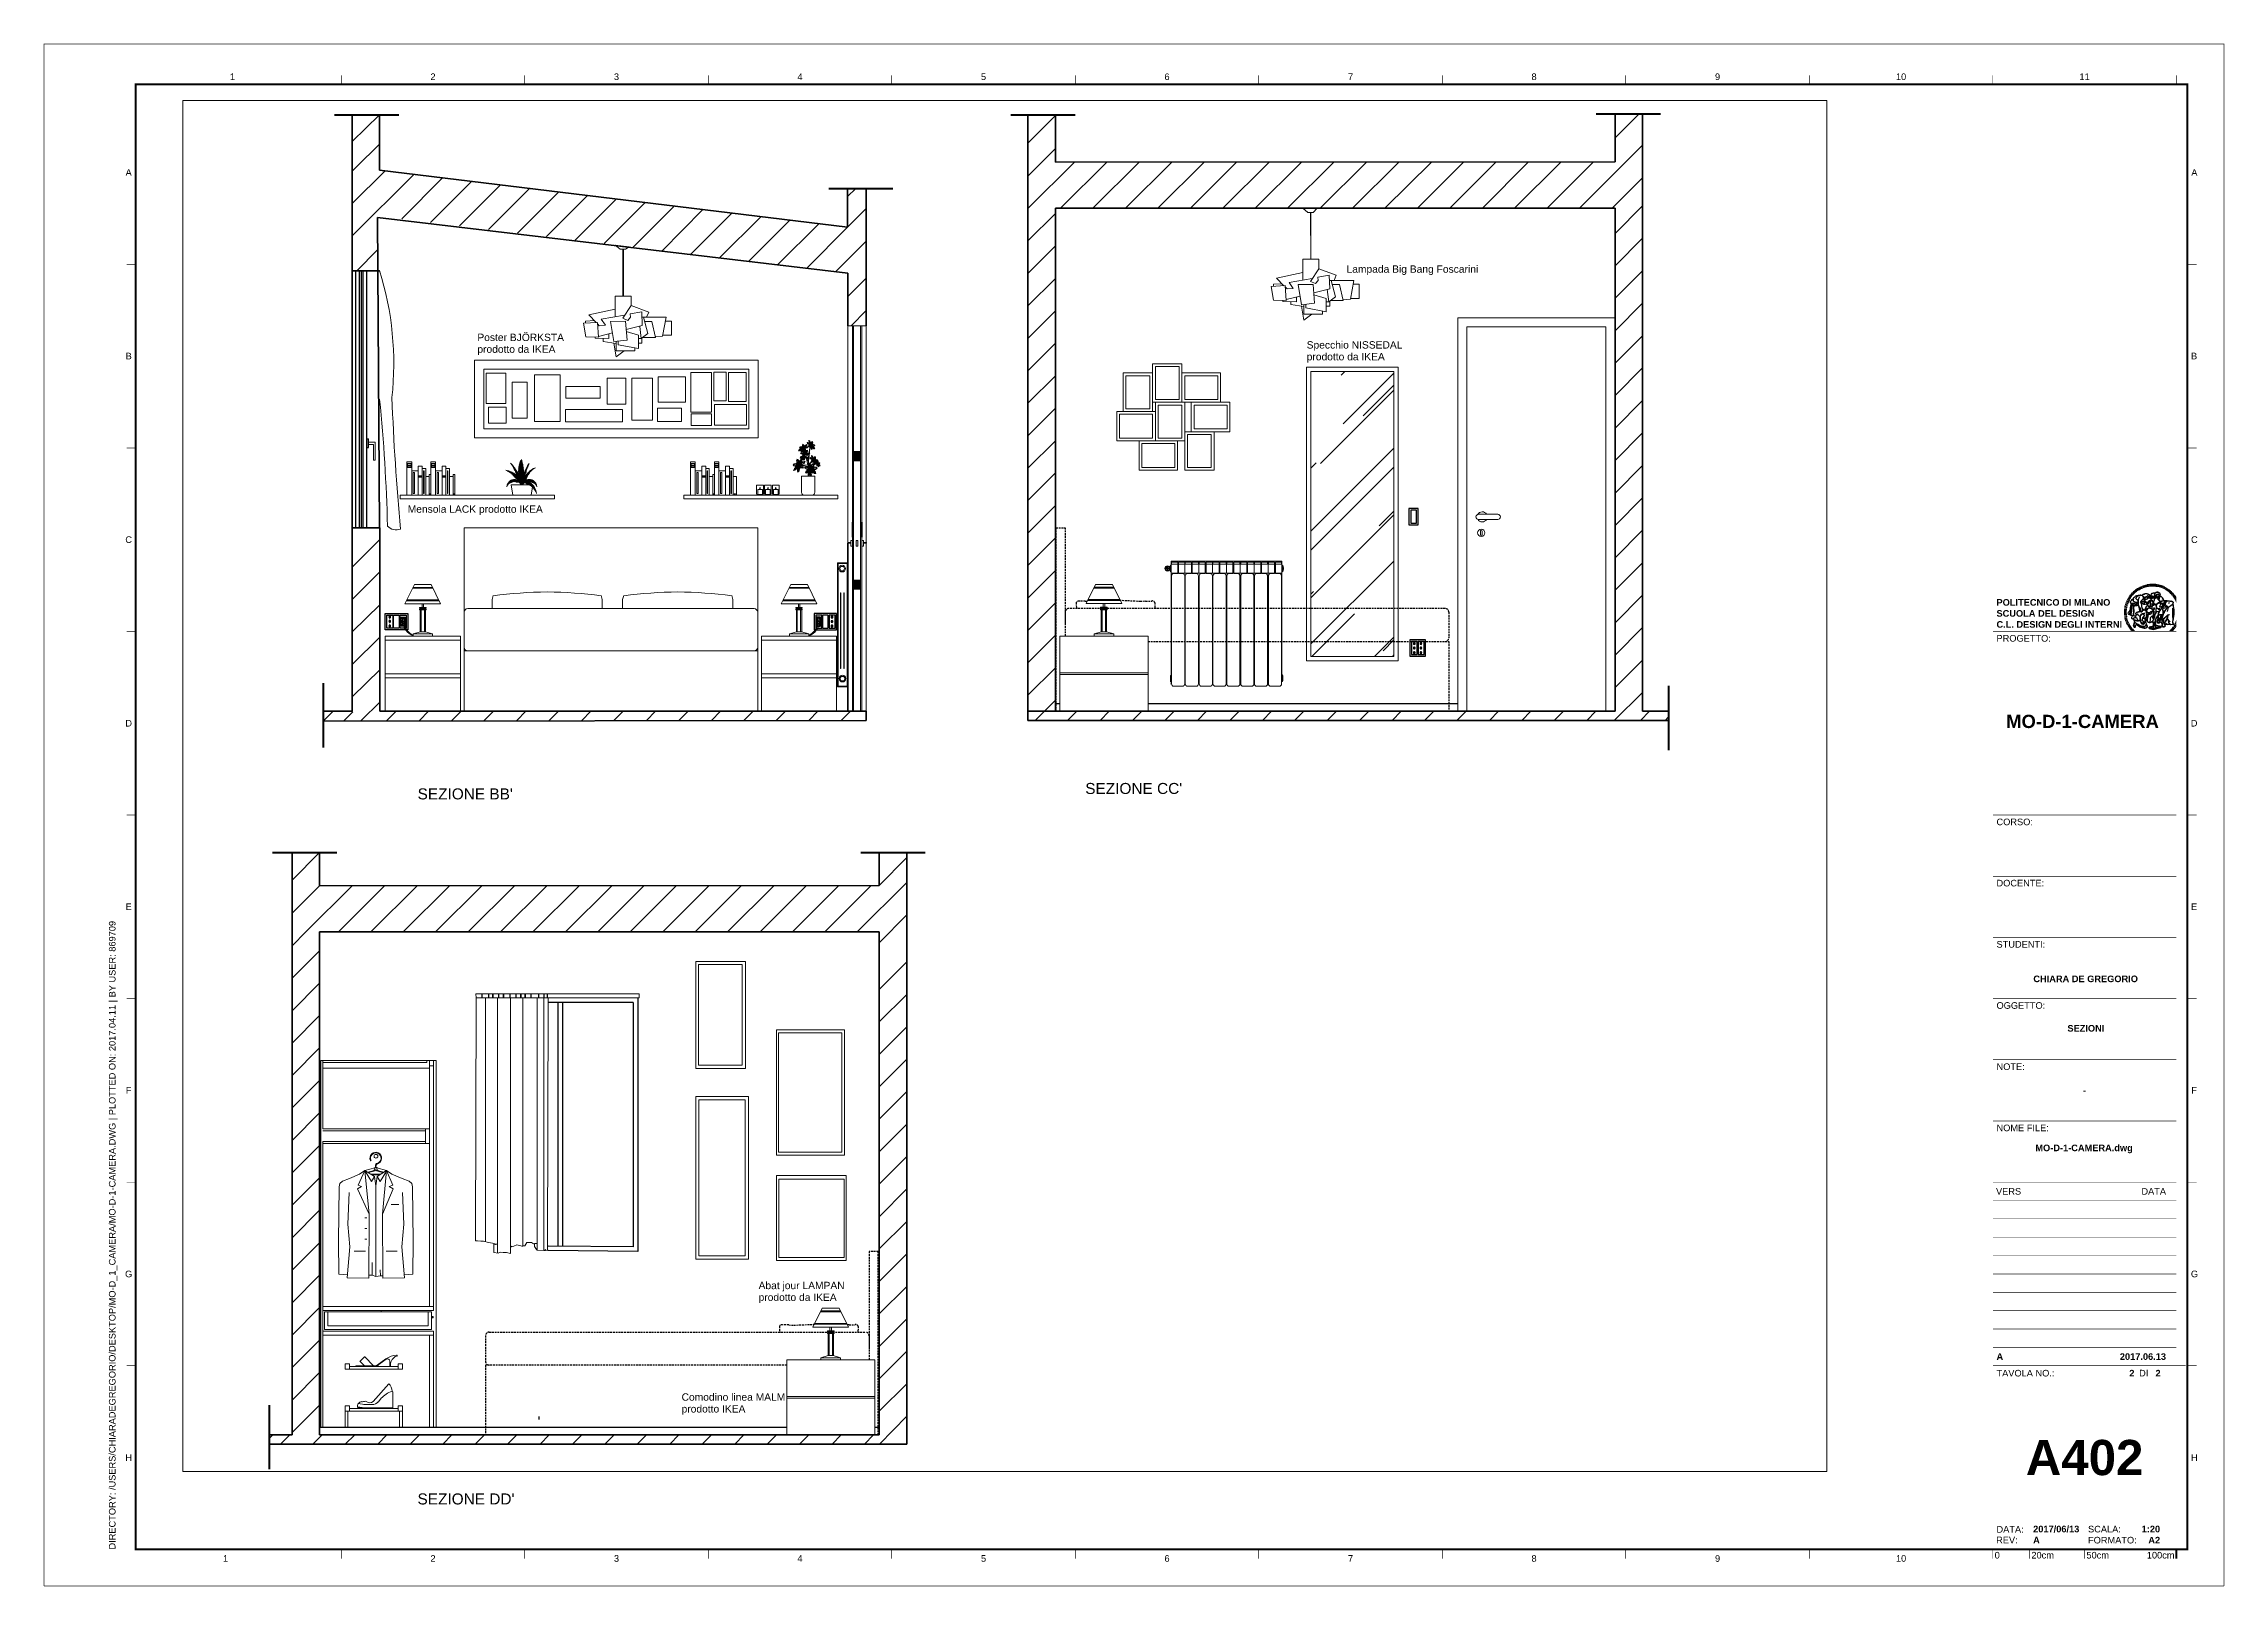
# Paper-space layout 'Layout2' of a CAD drawing. Header units: millimetres. Extents: x -1 to 593, y -1 to 419.
# The model-space entities are those that its viewports show. They can reach past a viewport. Long polylines and large blocks are cut down to what shows.
import ezdxf
from ezdxf.enums import TextEntityAlignment as Align

# ---------------------------------------------------------------- set-up
doc = ezdxf.new("R2010")
doc.units = ezdxf.units.MM
doc.set_wipeout_variables(frame=1)
doc.linetypes.add('ACAD_ISO10W100', pattern=[18, 12, -3, 0, -3])
doc.linetypes.add('HIDDEN', pattern=[0.375, 0.25, -0.125])
for name, color, linetype, lineweight in [('A-FURN', 8, 'Continuous', 18), ('A-GLAZ-FULL', 4, 'Continuous', 25), ('A-LINE-GRPH', 1, 'Continuous', 13), ('A-WALL-FULL', 7, 'Continuous', 35), ('A-WALL-FULL-EXT', 3, 'Continuous', 35), ('A-WALL-FULL-EXTR', 3, 'Continuous', 35), ('A-WALL-FULL-INTR', 175, 'Continuous', 35), ('linee guida', 1, 'Continuous', 18), ('QUOTE', 5, 'Continuous', 13)]:
    doc.layers.add(name, color=color, linetype=linetype, lineweight=lineweight)
for name, color, linetype in [('A-FURN2', 2, 'Continuous'), ('arredo', 253, 'Continuous'), ('G-ANNO-LOGO', 3, 'Continuous'), ('G-ANNO-TEXT', 3, 'Continuous'), ('G-ANNO-TTLB', 3, 'Continuous'), ('TRATTEGGIO', 249, 'ACAD_ISO10W100')]:
    doc.layers.add(name, color=color, linetype=linetype)
doc.layers.add('G-ANNO-NPLT', color=210, linetype='Continuous', plot=False)
doc.styles.add('ARIAL', font='Arial.ttf')
doc.styles.add('ARIAL-BOLD', font='Arial Bold.ttf')
doc.styles.add('E-ARIAL', font='Arial.ttf')
doc.styles.get("Standard").update_dxf_attribs({"font": 'Arial.ttf'})

psp = doc.layouts.new('Layout2')

# ---------------------------------------------------------------- texts
at = {"layer": 'G-ANNO-TEXT', "style": 'ARIAL'}
for s, p in [('1', (50.64, 410.37)), ('2', (105.29, 410.37)), ('3', (155.29, 410.37)), ('4', (205.29, 410.37)), ('5', (255.29, 410.37)), ('6', (305.29, 410.37)), ('7', (355.29, 410.37)), ('8', (405.29, 410.37)), ('9', (455.29, 410.37)), ('10', (505.29, 410.37)), ('11', (555.29, 410.37)), ('A', (22.37, 384.3)), ('A', (585.2, 384.3)), ('B', (22.37, 334.3)), ('B', (585.13, 334.3)), ('C', (22.37, 284.3)), ('C', (585.2, 284.3)), ('D', (22.37, 234.3)), ('E', (22.37, 184.3)), ('F', (22.37, 134.3)), ('G', (22.37, 84.3)), ('H', (22.37, 34.3)), ('1', (48.78, 6.81)), ('2', (105.29, 6.81)), ('3', (155.29, 6.81)), ('4', (205.29, 6.81)), ('5', (255.29, 6.81)), ('6', (305.29, 6.81)), ('7', (355.29, 6.81)), ('8', (405.29, 6.81)), ('9', (455.29, 6.81)), ('10', (505.29, 6.81))]:
    psp.add_text(s, height=1.8, dxfattribs=at).set_placement(p, align=Align.MIDDLE_CENTER)
at = {"layer": 'G-ANNO-TEXT', "insert": (16.99, 9.25), "char_height": 1.8, "attachment_point": 1, "rotation": 90, "style": 'ARIAL'}
psp.add_mtext_dynamic_manual_height_columns('DIRECTORY: /USERS/CHIARADEGREGORIO/DESKTOP/MO-D_1_CAMERA/MO-D-1-CAMERA.DWG | PLOTTED ON: 2017.04.11 | BY USER: 869709 ', width=412.209, gutter_width=9, heights=[0], dxfattribs=at)
at = {"layer": 'QUOTE', "transparency": 33554687}
for s, height, p in [('Lampada Big Bang Foscarini', 2, (354.2, 356.99)), ('Poster BJÖRKSTA ', 2, (117.38, 338.39)), ('prodotto da IKEA', 2, (117.38, 335.18)), ('Specchio NISSEDAL ', 2, (343.34, 336.34)), ('prodotto da IKEA', 2, (343.34, 333.13)), ('Mensola LACK prodotto IKEA', 2, (98.4, 291.62)), ("SEZIONE BB'", 3, (101.1, 213.55)), ("SEZIONE CC'", 3, (283.01, 215.03)), ('Abat jour LAMPAN ', 2, (194, 80.16)), ('prodotto da IKEA', 2, (194, 76.95)), ('Comodino linea MALM ', 2, (173.02, 49.78)), ('prodotto IKEA', 2, (173.02, 46.56)), ("SEZIONE DD'", 3, (101.07, 21.52))]:
    psp.add_text(s, height=height, dxfattribs=at).set_placement(p)

msp = doc.modelspace()

# ---------------------------------------------------------------- blocks, each defined once
blk = doc.blocks.new('logoPolimi')
for p, q in [((-1.49, 1.84), (-1.36, 1.68)), ((-1.41, 1.91), (-1.28, 1.74)), ((-1.32, 1.97), (-1.2, 1.8)), ((-1.22, 2.03), (-1.11, 1.85)), ((-1.13, 2.09), (-1.03, 1.9)), ((-1.03, 2.14), (-0.94, 1.95)), ((-0.93, 2.18), (-0.84, 1.99)), ((-0.83, 2.22), (-0.75, 2.03)), ((-0.72, 2.26), (-0.66, 2.06)), ((-0.61, 2.29), (-0.56, 2.09)), ((-0.51, 2.32), (-0.46, 2.11)), ((-0.4, 2.34), (-0.36, 2.13)), ((-0.29, 2.35), (-0.26, 2.14)), ((-0.18, 2.36), (-0.16, 2.15)), ((-0.07, 2.37), (-0.06, 2.16)), ((0.04, 2.37), (0.04, 2.16)), ((0.15, 2.36), (0.14, 2.16)), ((0.26, 2.36), (0.24, 2.15)), ((0.37, 2.34), (0.34, 2.13)), ((0.48, 2.32), (0.44, 2.12)), ((0.59, 2.3), (0.54, 2.09)), ((0.69, 2.27), (0.63, 2.07)), ((0.8, 2.23), (0.73, 2.03)), ((0.9, 2.19), (0.82, 2)), ((1, 2.15), (0.91, 1.96)), ((1.1, 2.1), (1, 1.91)), ((1.2, 2.04), (1.09, 1.86)), ((1.29, 1.99), (1.18, 1.81)), ((1.38, 1.92), (1.26, 1.75)), ((1.47, 1.86), (1.34, 1.69)), ((-2.37, 0.12), (-2.16, 0.11)), ((-2.37, 0.01), (-2.16, 0.01)), ((-2.36, 0.23), (-2.15, 0.21)), ((-2.35, 0.34), (-2.14, 0.31)), ((-2.33, 0.45), (-2.12, 0.41)), ((-2.3, 0.55), (-2.1, 0.51)), ((-2.28, 0.66), (-2.07, 0.6)), ((-2.24, 0.77), (-2.04, 0.7)), ((-2.2, 0.87), (-2.01, 0.79)), ((-2.16, 0.97), (-1.97, 0.89)), ((-2.11, 1.07), (-1.93, 0.98)), ((-2.06, 1.17), (-1.88, 1.07)), ((-2.01, 1.26), (-1.83, 1.15)), ((-1.94, 1.36), (-1.77, 1.24)), ((-1.88, 1.45), (-1.71, 1.32)), ((-1.84, 0.03), (-1.82, 0.35)), ((-1.81, 1.53), (-1.65, 1.4)), ((-1.74, 1.61), (-1.58, 1.47)), ((-1.73, 0.59), (-1.73, 0.59)), ((-1.73, 0.59), (-1.73, 0.59)), ((-1.66, 1.69), (-1.51, 1.54)), ((-1.65, 0.57), (-1.65, 0.57)), ((-1.59, 1.12), (-1.59, 1.12)), ((-1.58, 1.77), (-1.44, 1.61)), ((-1.51, 0.55), (-1.51, 0.55)), ((-1.51, 0.55), (-1.51, 0.55)), ((-1.31, 0.79), (-1.21, 0.75)), ((-1.21, 0.75), (-1.31, 0.79)), ((-1.21, 0.75), (-1.31, 0.79)), ((-1.21, 0.75), (-1.21, 0.75)), ((-1.21, 0.75), (-1.21, 0.75)), ((-1.19, 0.76), (-1.19, 0.76)), ((-1.19, 0.76), (-1.19, 0.76)), ((-1.17, 0.99), (-1.18, 0.99)), ((-1.18, 0.99), (-1.17, 0.99)), ((-1.16, 0.57), (-1.16, 0.57)), ((-1.16, 0.57), (-1.16, 0.57)), ((-1.1, 0.01), (-0.99, 0.06)), ((-0.99, 0.06), (-1.1, 0.01)), ((-0.99, 0.06), (-1.1, 0.01)), ((-0.99, 0.06), (-0.99, 0.06)), ((-0.99, 0.06), (-0.99, 0.06)), ((-0.97, 0.79), (-0.98, 0.79)), ((-0.89, 0.84), (-0.97, 0.79)), ((-0.97, 0.79), (-0.89, 0.84)), ((-0.96, 1.41), (-0.96, 1.41)), ((-0.96, 1.41), (-0.96, 1.41)), ((-0.89, 0.84), (-0.82, 0.87)), ((-0.82, 0.87), (-0.89, 0.84)), ((-0.89, 0.84), (-0.82, 0.87)), ((-0.88, 0.83), (-0.89, 0.84)), ((-0.85, 1.39), (-0.85, 1.39)), ((-0.85, 1.39), (-0.85, 1.39)), ((-0.84, 0.14), (-0.84, 0.14)), ((-0.77, 1.08), (-0.78, 1.08)), ((-0.78, 1.08), (-0.77, 1.08)), ((-0.61, 1.12), (-0.77, 1.08)), ((-0.77, 1.08), (-0.61, 1.12)), ((-0.77, 1.08), (-0.61, 1.12)), ((-0.75, 1.3), (-0.76, 1.29)), ((-0.76, 1.29), (-0.75, 1.3)), ((-0.65, 0.99), (-0.7, 0.96)), ((-0.69, 0.18), (-0.68, 0.18)), ((-0.66, 0.93), (-0.66, 0.93)), ((-0.66, 0.93), (-0.64, 0.93)), ((-0.66, 0.93), (-0.66, 0.93)), ((-0.66, 0.93), (-0.66, 0.93)), ((-0.63, 1.01), (-0.63, 1.01)), ((-0.63, 1.01), (-0.62, 1.01)), ((-0.63, 0.66), (-0.63, 0.66)), ((-0.6, 1.12), (-0.61, 1.12)), ((-0.61, 1.12), (-0.6, 1.12)), ((-0.61, 1.12), (-0.6, 1.12)), ((-0.61, 0.86), (-0.57, 0.85)), ((-0.57, 0.85), (-0.61, 0.86)), ((-0.61, 0.86), (-0.57, 0.85)), ((-0.53, 1.08), (-0.6, 1.12)), ((-0.6, 1.12), (-0.6, 1.11)), ((-0.6, 1.12), (-0.53, 1.08)), ((-0.57, 0.8), (-0.59, 0.8)), ((-0.57, 0.85), (-0.53, 0.84)), ((-0.57, 0.85), (-0.57, 0.85)), ((-0.57, 0.85), (-0.57, 0.85)), ((-0.57, 0.85), (-0.53, 0.84)), ((-0.56, 0.29), (-0.49, 0.48)), ((-0.56, 0.14), (-0.56, 0.29)), ((-0.5, 0.11), (-0.56, 0.14)), ((-0.53, 0.84), (-0.51, 0.84)), ((-0.53, 0.84), (-0.51, 0.84)), ((-0.53, 0.84), (-0.53, 0.84)), ((-0.51, 0.11), (-0.51, 0.11)), ((-0.51, 0.11), (-0.51, 0.11)), ((-0.34, 0.33), (-0.5, 0.11)), ((-0.49, 0.48), (-0.41, 0.55)), ((-0.42, 0.8), (-0.47, 0.79)), ((-0.42, 0.8), (-0.47, 0.79)), ((-0.47, 0.79), (-0.45, 0.76)), ((-0.47, 0.79), (-0.45, 0.76)), ((-0.45, 1.14), (-0.42, 1.11)), ((-0.42, 1.26), (-0.36, 1.22)), ((-0.41, 0.55), (-0.34, 0.49)), ((-0.4, 1.37), (-0.38, 1.38)), ((-0.39, 1.37), (-0.4, 1.37)), ((-0.35, 1.33), (-0.4, 1.37)), ((-0.39, 1.24), (-0.4, 1.23)), ((-0.38, 1.14), (-0.38, 1.14)), ((-0.34, 0.49), (-0.09, 0.48)), ((-0.16, 0.32), (-0.34, 0.33)), ((-0.14, 0.32), (-0.31, 0.34)), ((-0.28, 1.3), (-0.29, 1.3)), ((-0.28, 1.3), (-0.28, 1.3)), ((-0.16, 1.24), (-0.16, 1.25)), ((-0.16, 1.25), (-0.16, 1.25)), ((-0.16, 0.49), (-0.14, 0.64)), ((-0.06, 0.27), (-0.16, 0.32)), ((-0.1, 0.88), (-0.09, 0.87)), ((-0.08, 1.37), (-0.08, 1.38)), ((-0.08, 1.23), (-0.05, 1.21)), ((-0.05, 1.21), (-0.08, 1.23)), ((-0.08, 1.23), (-0.05, 1.21)), ((-0.03, 0.26), (-0.06, 0.27)), ((-0.05, 1.21), (-0.04, 1.21)), ((-0.04, 1.21), (-0.05, 1.21)), ((-0.04, 1.21), (-0.04, 1.21)), ((-0.04, 1.21), (-0.04, 1.21)), ((-0.04, 0.48), (-0.03, 0.26)), ((0.03, 1.15), (0.03, 1.15)), ((0.03, 0.66), (0.03, 0.67)), ((0.07, 0.58), (0.07, 0.57)), ((0.1, 1.18), (0.1, 1.18)), ((0.1, 0.84), (0.1, 0.84)), ((0.13, 1.32), (0.17, 1.19)), ((0.14, 0.71), (0.34, 0.65)), ((0.31, 0.56), (0.17, 0.63)), ((0.27, 1.61), (0.27, 1.61)), ((0.27, 1.61), (0.27, 1.61)), ((0.27, 1.61), (0.27, 1.61)), ((0.29, 1.29), (0.29, 1.29)), ((0.29, 1.29), (0.29, 1.29)), ((0.29, 1.29), (0.29, 1.29)), ((0.29, 1.29), (0.29, 1.29)), ((0.33, 0.49), (0.34, 0.49)), ((0.33, 0.03), (0.35, 0.03)), ((0.33, 0.03), (0.35, 0.03)), ((0.34, 0.65), (0.34, 0.64)), ((0.35, 0.03), (0.57, 0.06)), ((0.35, 0.03), (0.57, 0.06)), ((0.35, 0.03), (0.35, 0.03)), ((0.35, 0.03), (0.35, 0.03)), ((0.38, 1.36), (0.37, 1.35)), ((0.38, 0.34), (0.37, 0.34)), ((0.38, 0.34), (0.38, 0.34)), ((0.43, 0.67), (0.39, 0.64)), ((0.49, 1.05), (0.51, 1.13)), ((0.51, 1.13), (0.49, 1.05)), ((0.49, 1.05), (0.51, 1.13)), ((0.51, 1.31), (0.5, 1.29)), ((0.51, 1.13), (0.52, 1.23)), ((0.52, 1.23), (0.51, 1.23)), ((0.51, 1.23), (0.52, 1.23)), ((0.52, 1.23), (0.51, 1.13)), ((0.51, 1.13), (0.52, 1.23)), ((0.52, 1.24), (0.6, 1.37)), ((0.52, 1.23), (0.6, 1.36)), ((0.6, 1.36), (0.52, 1.23)), ((0.52, 1.23), (0.52, 1.23)), ((0.52, 1.23), (0.52, 1.24)), ((0.52, 1.23), (0.52, 1.23)), ((0.55, 1.07), (0.53, 1.06)), ((0.53, 1.04), (0.53, 1.06)), ((0.53, 1.05), (0.53, 1.04)), ((0.54, 0.3), (0.63, 0.32)), ((0.54, -0.08), (0.61, 0.06)), ((0.61, 0.06), (0.54, -0.08)), ((0.54, -0.08), (0.61, 0.06)), ((0.56, 0.19), (0.59, 0.21)), ((0.57, 1.07), (0.57, 1.07)), ((0.57, 1.07), (0.57, 1.07)), ((0.57, 1.07), (0.57, 1.07)), ((0.57, 1.07), (0.57, 1.07)), ((0.57, 1.07), (0.57, 1.07)), ((0.57, 1.07), (0.57, 1.07)), ((0.57, 1.07), (0.57, 1.07)), ((0.58, 0.3), (0.59, 0.29)), ((0.59, 0.78), (0.59, 0.79)), ((0.59, 0.79), (0.59, 0.79)), ((0.59, 0.79), (0.59, 0.79)), ((0.59, 0.79), (0.59, 0.78)), ((0.61, 0.06), (0.6, 0.07)), ((0.6, 0.07), (0.61, 0.06)), ((0.61, 0.06), (0.61, 0.07)), ((0.62, 0.21), (0.65, 0.22)), ((0.64, 1.37), (0.65, 1.37)), ((0.69, 0.86), (0.68, 0.86)), ((0.68, 0.86), (0.69, 0.86)), ((0.68, 0.76), (0.68, 0.76)), ((0.76, 0.26), (0.76, 0.26)), ((0.82, 0.35), (0.84, 0.36)), ((0.82, 0.35), (0.82, 0.35)), ((0.84, 0.36), (0.84, 0.37)), ((0.85, 0.34), (1.05, 0.35)), ((0.93, 1.05), (0.93, 1.05)), ((0.93, 1.05), (0.93, 1.05)), ((0.93, 1.05), (0.93, 1.04)), ((0.93, 1.05), (0.93, 1.05)), ((0.97, 0.66), (0.96, 0.66)), ((1.01, 0.97), (0.98, 0.96)), ((1.17, 0.96), (1.17, 0.95)), ((1.17, 0.95), (1.17, 0.95)), ((1.34, 0.37), (1.26, 0.04)), ((1.27, 0.37), (1.27, 0.38)), ((1.28, 0.95), (1.28, 0.95)), ((1.37, 0.73), (1.46, 0.81)), ((1.41, 0.4), (1.41, 0.41)), ((1.56, 1.79), (1.42, 1.63)), ((1.64, 1.71), (1.49, 1.56)), ((1.49, 0.9), (1.57, 0.92)), ((1.72, 1.63), (1.56, 1.49)), ((1.67, 0.6), (1.57, 0.53)), ((1.79, 1.55), (1.63, 1.41)), ((1.86, 1.47), (1.7, 1.34)), ((1.93, 1.38), (1.76, 1.26)), ((1.99, 1.29), (1.81, 1.17)), ((2.05, 1.19), (1.87, 1.09)), ((2.1, 1.1), (1.92, 1)), ((2.15, 1), (1.96, 0.91)), ((2.19, 0.9), (2, 0.82)), ((2.23, 0.79), (2.04, 0.72)), ((2.27, 0.69), (2.07, 0.63)), ((2.3, 0.58), (2.09, 0.53)), ((2.32, 0.47), (2.12, 0.43)), ((2.34, 0.37), (2.13, 0.33)), ((2.36, 0.26), (2.15, 0.23)), ((2.37, 0.15), (2.16, 0.13)), ((2.37, 0.04), (2.16, 0.03)), ((-2.37, -0.1), (-2.16, -0.09)), ((-2.36, -0.21), (-2.15, -0.19)), ((-2.35, -0.32), (-2.14, -0.29)), ((-2.33, -0.43), (-2.12, -0.39)), ((-2.31, -0.54), (-2.1, -0.49)), ((-2.28, -0.65), (-2.08, -0.59)), ((-2.25, -0.75), (-2.05, -0.69)), ((-2.21, -0.86), (-2.02, -0.78)), ((-2.17, -0.96), (-1.98, -0.87)), ((-2.12, -1.06), (-1.93, -0.96)), ((-2.07, -1.16), (-1.89, -1.05)), ((-2.04, -0.15), (-1.97, -0.2)), ((-2.01, -1.25), (-1.84, -1.14)), ((-1.95, -1.34), (-1.78, -1.22)), ((-1.89, -1.43), (-1.72, -1.31)), ((-1.82, -1.52), (-1.66, -1.38)), ((-1.75, -1.6), (-1.59, -1.46)), ((-1.67, -1.68), (-1.52, -1.53)), ((-1.58, -0.12), (-1.6, -0.18)), ((-1.6, -0.18), (-1.58, -0.28)), ((-1.57, -0.54), (-1.59, -0.54)), ((-1.59, -0.54), (-1.59, -0.54)), ((-1.59, -1.76), (-1.45, -1.6)), ((-1.56, -0.32), (-1.56, -0.31)), ((-1.56, -0.31), (-1.56, -0.31)), ((-1.53, -0.65), (-1.53, -0.65)), ((-1.53, -0.65), (-1.53, -0.65)), ((-1.51, -1.83), (-1.37, -1.67)), ((-1.48, -0.86), (-1.48, -0.85)), ((-1.42, -0.37), (-1.42, -0.37)), ((-1.42, -1.9), (-1.29, -1.73)), ((-1.38, -0.46), (-1.38, -0.46)), ((-1.33, -1.96), (-1.21, -1.79)), ((-1.31, -0.24), (-1.31, -0.23)), ((-1.31, -0.23), (-1.31, -0.24)), ((-1.23, -0.19), (-1.23, -0.19)), ((-1.23, -0.19), (-1.23, -0.19)), ((-1.23, -0.19), (-1.23, -0.19)), ((-1.23, -0.19), (-1.23, -0.19)), ((-1.01, -0.39), (-1.02, -0.39)), ((-1.02, -0.39), (-1.01, -0.39)), ((-1.02, -0.7), (-1.02, -0.7)), ((-1.02, -0.7), (-1.02, -0.7)), ((-1.02, -0.7), (-1.02, -0.7)), ((-0.79, -0.51), (-0.83, -0.58)), ((-0.83, -0.58), (-0.79, -0.51)), ((-0.83, -0.58), (-0.79, -0.51)), ((-0.78, -1.05), (-0.83, -0.94)), ((-0.83, -0.94), (-0.78, -1.05)), ((-0.83, -0.94), (-0.83, -0.94)), ((-0.83, -0.94), (-0.78, -1.05)), ((-0.82, -1.23), (-0.82, -1.23)), ((-0.82, -1.23), (-0.77, -1.23)), ((-0.77, -1.23), (-0.82, -1.23)), ((-0.82, -1.23), (-0.82, -1.23)), ((-0.77, -1.23), (-0.82, -1.23)), ((-0.75, -0.96), (-0.8, -0.89)), ((-0.8, -0.89), (-0.79, -0.92)), ((-0.79, -0.92), (-0.8, -0.89)), ((-0.8, -0.89), (-0.75, -0.96)), ((-0.79, -0.92), (-0.8, -0.89)), ((-0.8, -0.89), (-0.8, -0.89)), ((-0.8, -0.89), (-0.75, -0.96)), ((-0.79, -0.92), (-0.78, -0.95)), ((-0.78, -0.95), (-0.79, -0.92)), ((-0.78, -0.95), (-0.79, -0.92)), ((-0.77, -0.49), (-0.78, -0.48)), ((-0.78, -0.48), (-0.77, -0.49)), ((-0.78, -0.95), (-0.76, -1)), ((-0.76, -1), (-0.78, -0.95)), ((-0.76, -1), (-0.78, -0.95)), ((-0.71, -0.89), (-0.75, -0.87)), ((-0.75, -0.87), (-0.71, -0.89)), ((-0.75, -0.87), (-0.71, -0.89)), ((-0.72, -1.01), (-0.75, -0.96)), ((-0.75, -0.96), (-0.72, -1.01)), ((-0.75, -0.96), (-0.72, -1.01)), ((-0.64, -0.93), (-0.71, -0.89)), ((-0.71, -0.89), (-0.64, -0.93)), ((-0.71, -0.89), (-0.64, -0.93)), ((-0.66, -0.53), (-0.66, -0.53)), ((-0.66, -0.53), (-0.66, -0.53)), ((-0.66, -0.53), (-0.66, -0.53)), ((-0.39, -0.81), (-0.51, -0.69)), ((-0.51, -1.04), (-0.5, -1.04)), ((-0.48, -0.42), (-0.48, -0.42)), ((-0.48, -0.42), (-0.48, -0.42)), ((-0.48, -0.42), (-0.48, -0.42)), ((-0.41, -0.51), (-0.41, -0.51)), ((-0.38, -0.05), (-0.39, -0.12)), ((-0.39, -0.12), (-0.37, -0.1)), ((-0.35, -0.14), (-0.37, -0.08)), ((-0.37, -0.09), (-0.37, -0.09)), ((-0.33, -0.12), (-0.35, -0.14)), ((-0.32, -0.14), (-0.35, -0.14)), ((-0.35, -0.18), (-0.34, -0.22)), ((-0.34, -0.08), (-0.29, -0.16)), ((-0.34, -0.22), (-0.34, -0.22)), ((-0.27, -0.17), (-0.32, -0.14)), ((-0.25, -0.91), (-0.26, -0.9)), ((-0.26, -1.29), (0.1, -1.2)), ((0.1, -1.2), (-0.26, -1.29)), ((0.08, -1.4), (-0.26, -1.29)), ((-0.26, -1.29), (0.08, -1.4)), ((-0.26, -1.38), (-0.26, -1.29)), ((-0.26, -1.29), (-0.26, -1.29)), ((-0.26, -1.29), (-0.26, -1.38)), ((-0.26, -1.29), (0.08, -1.4)), ((-0.26, -1.29), (-0.26, -1.29)), ((0.08, -1.49), (-0.26, -1.38)), ((-0.26, -1.38), (0.09, -1.49)), ((-0.14, -0.15), (-0.16, -0.13)), ((-0.11, -0.04), (-0.12, -0.05)), ((-0.04, -0.41), (-0.01, -0.44)), ((-0.01, -0.44), (-0.04, -0.41)), ((-0.04, -0.41), (-0.01, -0.44)), ((0.07, -0.84), (0.07, -0.84)), ((0.07, -0.84), (0.07, -0.84)), ((0.1, -1.2), (0.08, -1.32)), ((0.08, -1.32), (0.13, -1.2)), ((0.08, -1.4), (0.72, -1.22)), ((0.72, -1.22), (0.08, -1.4)), ((0.08, -1.4), (0.72, -1.22)), ((0.72, -1.31), (0.08, -1.49)), ((0.08, -1.44), (0.08, -1.4)), ((0.08, -1.4), (0.08, -1.44)), ((0.08, -1.4), (0.08, -1.49)), ((0.08, -1.49), (0.08, -1.44)), ((0.08, -1.44), (0.08, -1.44)), ((0.08, -1.44), (0.08, -1.45)), ((0.08, -1.45), (0.08, -1.46)), ((0.08, -1.46), (0.08, -1.49)), ((0.1, -1.01), (0.09, -0.86)), ((0.1, -1.01), (0.09, -0.86)), ((0.09, -1.49), (0.72, -1.31)), ((0.1, -1.2), (0.12, -1.04)), ((0.12, -1.04), (0.1, -1.2)), ((0.13, -1.2), (0.1, -1.2)), ((0.1, -1.2), (0.13, -1.2)), ((0.13, -1.2), (0.1, -1.2)), ((0.1, -1.2), (0.1, -1.2)), ((0.11, -0.44), (0.11, -0.44)), ((0.11, -0.44), (0.11, -0.44)), ((0.12, -0.21), (0.12, -0.21)), ((0.12, -0.21), (0.12, -0.21)), ((0.12, -0.21), (0.12, -0.21)), ((0.12, -0.21), (0.12, -0.21)), ((0.12, -0.21), (0.12, -0.21)), ((0.12, -0.21), (0.12, -0.21)), ((0.12, -0.21), (0.12, -0.21)), ((0.12, -0.21), (0.12, -0.21)), ((0.12, -0.21), (0.12, -0.21)), ((0.12, -0.21), (0.12, -0.21)), ((0.12, -0.21), (0.12, -0.21)), ((0.12, -0.21), (0.12, -0.21)), ((0.12, -0.21), (0.12, -0.21)), ((0.12, -0.56), (0.14, -0.53)), ((0.14, -0.53), (0.12, -0.56)), ((0.12, -0.56), (0.14, -0.53)), ((0.12, -1.04), (0.12, -1.04)), ((0.12, -1.04), (0.12, -1.04)), ((0.12, -1.04), (0.12, -1.04)), ((0.21, -0.99), (0.13, -1.2)), ((0.13, -1.2), (0.21, -0.99)), ((0.36, -1.14), (0.13, -1.2)), ((0.13, -1.2), (0.26, -1.17)), ((0.14, -0.53), (0.16, -0.49)), ((0.16, -0.49), (0.14, -0.53)), ((0.14, -0.53), (0.16, -0.49)), ((0.16, -0.49), (0.16, -0.49)), ((0.16, -0.49), (0.16, -0.49)), ((0.28, -1.19), (0.21, -0.99)), ((0.21, -0.99), (0.31, -1.27)), ((0.24, -0.17), (0.24, -0.16)), ((0.24, -0.16), (0.24, -0.17)), ((0.25, -0.84), (0.25, -0.88)), ((0.25, -0.88), (0.25, -0.84)), ((0.25, -0.88), (0.25, -0.84)), ((0.25, -0.88), (0.29, -1.17)), ((0.26, -0.88), (0.25, -0.88)), ((0.31, -1.27), (0.25, -0.88)), ((0.26, -1.17), (0.28, -1.16)), ((0.28, -1.16), (0.36, -1.14)), ((0.29, -1.17), (0.28, -1.19)), ((0.36, -1.14), (0.72, -1.22)), ((0.72, -1.22), (0.36, -1.14)), ((0.49, -0.31), (0.49, -0.31)), ((0.49, -0.31), (0.49, -0.31)), ((0.5, -0.27), (0.5, -0.27)), ((0.51, -0.27), (0.51, -0.27)), ((0.72, -0.81), (0.75, -0.89)), ((0.72, -1.22), (0.72, -1.31)), ((0.72, -1.31), (0.72, -1.22)), ((0.74, -0.23), (0.74, -0.23)), ((0.74, -0.23), (0.75, -0.24)), ((0.75, -0.23), (0.75, -0.23)), ((0.86, -0.25), (0.82, -0.34)), ((0.87, -0.22), (0.86, -0.23)), ((0.87, -0.22), (0.86, -0.25)), ((0.96, -0.58), (0.96, -0.57)), ((1.05, -1.05), (1.04, -1.05)), ((1.28, -2), (1.17, -1.82)), ((1.37, -1.93), (1.25, -1.76)), ((1.31, -0.27), (1.3, -0.26)), ((1.3, -0.26), (1.3, -0.26)), ((1.3, -0.26), (1.3, -0.26)), ((1.3, -0.26), (1.31, -0.27)), ((1.3, -0.26), (1.3, -0.26)), ((1.46, -1.87), (1.33, -1.7)), ((1.54, -1.8), (1.41, -1.64)), ((1.63, -1.72), (1.48, -1.57)), ((1.71, -1.65), (1.55, -1.5)), ((1.78, -1.57), (1.62, -1.43)), ((1.85, -1.48), (1.69, -1.35)), ((1.92, -1.39), (1.75, -1.27)), ((1.98, -1.3), (1.81, -1.19)), ((2.04, -1.21), (1.86, -1.1)), ((2.09, -1.11), (1.91, -1.01)), ((2.14, -1.01), (1.95, -0.92)), ((2.19, -0.91), (1.99, -0.83)), ((2.23, -0.81), (2.03, -0.74)), ((2.26, -0.7), (2.06, -0.64)), ((2.29, -0.6), (2.09, -0.55)), ((2.32, -0.49), (2.11, -0.45)), ((2.34, -0.38), (2.13, -0.35)), ((2.35, -0.27), (2.15, -0.25)), ((2.37, -0.08), (2.16, -0.07)), ((2.36, -0.16), (2.16, -0.15)), ((-1.24, -2.02), (-1.13, -1.84)), ((-1.14, -2.08), (-1.04, -1.89)), ((-1.04, -2.13), (-0.95, -1.94)), ((-0.94, -2.18), (-0.86, -1.98)), ((-0.84, -2.22), (-0.77, -2.02)), ((-0.74, -2.25), (-0.67, -2.05)), ((-0.63, -2.29), (-0.57, -2.08)), ((-0.52, -2.31), (-0.48, -2.11)), ((-0.42, -2.33), (-0.38, -2.13)), ((-0.31, -2.35), (-0.28, -2.14)), ((-0.2, -2.36), (-0.18, -2.15)), ((-0.09, -2.37), (-0.08, -2.16)), ((0.03, -2.37), (0.02, -2.16)), ((0.14, -2.37), (0.12, -2.16)), ((0.25, -2.36), (0.22, -2.15)), ((0.35, -2.34), (0.32, -2.14)), ((0.46, -2.32), (0.42, -2.12)), ((0.57, -2.3), (0.52, -2.1)), ((0.68, -2.27), (0.62, -2.07)), ((0.78, -2.24), (0.71, -2.04)), ((0.89, -2.2), (0.81, -2)), ((0.99, -2.15), (0.9, -1.96)), ((1.09, -2.11), (0.99, -1.92)), ((1.19, -2.05), (1.08, -1.87))]:
    blk.add_line(p, q)
for points in [[(-1.9, 0.12), (-1.94, 0.02), (-2.05, -0.09), (-2.05, -0.09)], [(-1.86, 0.38), (-1.86, 0.38), (-1.87, 0.19), (-1.9, 0.12)], [(-1.76, 0.6), (-1.76, 0.6), (-1.84, 0.57), (-1.86, 0.38)], [(-1.86, -0.04), (-1.84, 0.02), (-1.84, 0.03), (-1.84, 0.03)], [(-1.82, 0.78), (-1.83, 0.8), (-1.85, 0.86), (-1.83, 0.88)], [(-1.82, 0.78), (-1.83, 0.8), (-1.85, 0.86), (-1.83, 0.88)], [(-1.83, 0.88), (-1.81, 0.9), (-1.76, 0.96), (-1.76, 0.96)], [(-1.83, 0.88), (-1.81, 0.9), (-1.76, 0.96), (-1.76, 0.96)], [(-1.76, 0.6), (-1.83, 0.7), (-1.78, 0.74), (-1.78, 0.74)], [(-1.78, 0.74), (-1.79, 0.74), (-1.83, 0.7), (-1.76, 0.6)], [(-1.78, 0.74), (-1.8, 0.76), (-1.81, 0.78), (-1.82, 0.78)], [(-1.78, 0.74), (-1.8, 0.76), (-1.81, 0.78), (-1.82, 0.78)], [(-1.82, 0.35), (-1.81, 0.5), (-1.73, 0.59), (-1.73, 0.59)], [(-1.82, -0.19), (-1.73, -0.07), (-1.75, 0.14), (-1.75, 0.3)], [(-1.75, 0.33), (-1.75, 0.17), (-1.73, -0.05), (-1.8, -0.17)], [(-1.78, 0.74), (-1.75, 0.72), (-1.72, 0.69), (-1.68, 0.7)], [(-1.68, 0.7), (-1.72, 0.69), (-1.75, 0.72), (-1.78, 0.74)], [(-1.68, 0.7), (-1.72, 0.69), (-1.75, 0.72), (-1.78, 0.74)], [(-1.78, 0.74), (-1.78, 0.74), (-1.78, 0.74), (-1.78, 0.74)], [(-1.76, 0.96), (-1.68, 1.1), (-1.59, 1.12), (-1.59, 1.12)], [(-1.76, 0.96), (-1.68, 1.1), (-1.6, 1.12), (-1.6, 1.12)], [(-1.73, 0.59), (-1.74, 0.59), (-1.75, 0.6), (-1.76, 0.6)], [(-1.73, 0.59), (-1.74, 0.59), (-1.75, 0.6), (-1.76, 0.6)], [(-1.75, 0.3), (-1.76, 0.47), (-1.65, 0.57), (-1.65, 0.57)], [(-1.65, 0.57), (-1.65, 0.57), (-1.76, 0.5), (-1.75, 0.33)], [(-1.65, 0.57), (-1.68, 0.58), (-1.7, 0.58), (-1.73, 0.59)], [(-1.65, 0.57), (-1.68, 0.58), (-1.7, 0.58), (-1.73, 0.59)], [(-1.5, 0.71), (-1.53, 0.74), (-1.61, 0.71), (-1.68, 0.7)], [(-1.68, 0.7), (-1.61, 0.71), (-1.53, 0.73), (-1.5, 0.71)], [(-1.5, 0.71), (-1.53, 0.73), (-1.61, 0.71), (-1.68, 0.7)], [(-1.51, 0.55), (-1.56, 0.56), (-1.61, 0.56), (-1.65, 0.57)], [(-1.65, 0.57), (-1.61, 0.56), (-1.56, 0.56), (-1.51, 0.55)], [(-1.51, 0.55), (-1.56, 0.56), (-1.61, 0.56), (-1.65, 0.57)], [(-1.59, 1.12), (-1.6, 1.06), (-1.61, 0.99), (-1.61, 0.97)], [(-1.61, 0.97), (-1.61, 0.99), (-1.6, 1.06), (-1.59, 1.12)], [(-1.61, 0.97), (-1.61, 0.99), (-1.6, 1.06), (-1.59, 1.12)], [(-1.61, 0.97), (-1.61, 0.95), (-1.56, 0.88), (-1.54, 0.87)], [(-1.54, 0.87), (-1.56, 0.88), (-1.61, 0.95), (-1.61, 0.97)], [(-1.54, 0.87), (-1.56, 0.88), (-1.61, 0.96), (-1.61, 0.97)], [(-1.59, 1.12), (-1.59, 1.13), (-1.59, 1.15), (-1.58, 1.16)], [(-1.59, 1.12), (-1.59, 1.13), (-1.59, 1.15), (-1.58, 1.16)], [(-1.58, 1.16), (-1.57, 1.21), (-1.52, 1.23), (-1.49, 1.25)], [(-1.58, 1.16), (-1.57, 1.21), (-1.52, 1.23), (-1.49, 1.25)], [(-1.58, 0.36), (-1.58, 0.48), (-1.51, 0.55), (-1.51, 0.55)], [(-1.51, 0.55), (-1.51, 0.55), (-1.58, 0.48), (-1.58, 0.36)], [(-1.51, 0.55), (-1.51, 0.55), (-1.58, 0.48), (-1.58, 0.36)], [(-1.55, 0.04), (-1.55, 0.08), (-1.58, 0.25), (-1.58, 0.36)], [(-1.58, 0.36), (-1.58, 0.25), (-1.55, 0.08), (-1.55, 0.04)], [(-1.58, 0.36), (-1.58, 0.25), (-1.55, 0.08), (-1.55, 0.04)], [(-1.58, -0.12), (-1.57, -0.06), (-1.55, 0.02), (-1.55, 0.04)], [(-1.55, 0.04), (-1.55, 0.02), (-1.57, -0.06), (-1.58, -0.12)], [(-1.55, 0.04), (-1.55, 0.02), (-1.56, -0.04), (-1.57, -0.1)], [(-1.54, 0.87), (-1.52, 0.85), (-1.47, 0.83), (-1.44, 0.83)], [(-1.44, 0.83), (-1.47, 0.83), (-1.52, 0.85), (-1.54, 0.87)], [(-1.45, 0.83), (-1.47, 0.83), (-1.52, 0.85), (-1.54, 0.87)], [(-1.51, 0.55), (-1.33, 0.54), (-1.16, 0.57), (-1.16, 0.57)], [(-1.16, 0.57), (-1.16, 0.57), (-1.33, 0.54), (-1.51, 0.55)], [(-1.16, 0.57), (-1.16, 0.57), (-1.33, 0.54), (-1.51, 0.55)], [(-1.5, 0.71), (-1.46, 0.68), (-1.4, 0.62), (-1.33, 0.66)], [(-1.33, 0.66), (-1.4, 0.62), (-1.46, 0.68), (-1.5, 0.71)], [(-1.33, 0.66), (-1.4, 0.62), (-1.46, 0.68), (-1.5, 0.71)], [(-1.49, 1.25), (-1.46, 1.26), (-1.42, 1.33), (-1.39, 1.36)], [(-1.49, 1.25), (-1.46, 1.27), (-1.43, 1.34), (-1.39, 1.36)], [(-1.31, 0.79), (-1.33, 0.79), (-1.42, 0.83), (-1.45, 0.83)], [(-1.44, 0.83), (-1.42, 0.83), (-1.33, 0.79), (-1.31, 0.79)], [(-1.31, 0.79), (-1.33, 0.79), (-1.42, 0.83), (-1.44, 0.83)], [(-1.35, 1.1), (-1.4, 1.17), (-1.36, 1.23), (-1.29, 1.31)], [(-1.29, 1.31), (-1.36, 1.23), (-1.4, 1.17), (-1.35, 1.1)], [(-1.35, 1.1), (-1.4, 1.17), (-1.36, 1.23), (-1.29, 1.31)], [(-1.39, 1.36), (-1.35, 1.38), (-1.26, 1.4), (-1.19, 1.41)], [(-1.39, 1.36), (-1.35, 1.38), (-1.26, 1.4), (-1.19, 1.41)], [(-1.18, 0.99), (-1.24, 0.97), (-1.3, 1.03), (-1.35, 1.1)], [(-1.35, 1.1), (-1.3, 1.03), (-1.24, 0.97), (-1.18, 0.99)], [(-1.18, 1), (-1.24, 0.97), (-1.3, 1.03), (-1.35, 1.1)], [(-1.33, 0.66), (-1.28, 0.7), (-1.23, 0.73), (-1.21, 0.75)], [(-1.21, 0.75), (-1.23, 0.73), (-1.28, 0.7), (-1.33, 0.66)], [(-1.21, 0.75), (-1.23, 0.73), (-1.28, 0.7), (-1.33, 0.66)], [(-1.29, 1.31), (-1.22, 1.39), (-1.01, 1.41), (-0.96, 1.41)], [(-0.96, 1.41), (-1.01, 1.41), (-1.22, 1.39), (-1.29, 1.31)], [(-1.29, 1.31), (-1.22, 1.39), (-1.01, 1.41), (-0.96, 1.41)], [(-1.24, -0.02), (-1.21, -0.01), (-1.1, 0.01), (-1.1, 0.01)], [(-1.1, 0.01), (-1.1, 0.01), (-1.21, -0.01), (-1.24, -0.02)], [(-1.1, 0.01), (-1.1, 0.01), (-1.21, -0.01), (-1.24, -0.02)], [(-1.21, 0.75), (-1.2, 0.75), (-1.19, 0.76), (-1.19, 0.76)], [(-1.19, 0.76), (-1.19, 0.76), (-1.2, 0.75), (-1.21, 0.75)], [(-1.19, 0.76), (-1.19, 0.76), (-1.2, 0.76), (-1.21, 0.75)], [(-1.19, 1.41), (-1.11, 1.43), (-0.97, 1.41), (-0.97, 1.41)], [(-1.19, 1.41), (-1.12, 1.43), (-0.98, 1.41), (-0.98, 1.41)], [(-1.19, 0.76), (-1.19, 0.77), (-1.18, 0.78), (-1.18, 0.79)], [(-1.18, 0.79), (-1.18, 0.78), (-1.19, 0.77), (-1.19, 0.76)], [(-1.19, 0.76), (-1.19, 0.77), (-1.19, 0.78), (-1.18, 0.79)], [(-1.18, 0.68), (-1.18, 0.68), (-1.19, 0.71), (-1.19, 0.76)], [(-1.19, 0.76), (-1.19, 0.71), (-1.18, 0.68), (-1.18, 0.68)], [(-1.18, 0.68), (-1.18, 0.68), (-1.19, 0.71), (-1.19, 0.76)], [(-1.18, 0.97), (-1.18, 0.97), (-1.18, 0.98), (-1.17, 0.99)], [(-1.17, 0.99), (-1.18, 0.98), (-1.18, 0.97), (-1.18, 0.97)], [(-1.18, 0.97), (-1.18, 0.97), (-1.18, 0.98), (-1.17, 0.99)], [(-1.18, 0.79), (-1.17, 0.86), (-1.18, 0.95), (-1.18, 0.97)], [(-1.18, 0.97), (-1.18, 0.95), (-1.17, 0.86), (-1.18, 0.79)], [(-1.18, 0.79), (-1.17, 0.86), (-1.18, 0.95), (-1.18, 0.97)], [(-1.16, 0.57), (-1.17, 0.6), (-1.18, 0.64), (-1.18, 0.68)], [(-1.18, 0.68), (-1.18, 0.64), (-1.17, 0.6), (-1.16, 0.57)], [(-1.16, 0.57), (-1.17, 0.6), (-1.18, 0.64), (-1.18, 0.68)], [(-1.17, 0.99), (-1.17, 1.03), (-1.16, 1.09), (-1.14, 1.13)], [(-1.09, 0.42), (-1.1, 0.44), (-1.14, 0.48), (-1.16, 0.57)], [(-1.16, 0.57), (-1.14, 0.48), (-1.1, 0.44), (-1.09, 0.42)], [(-1.09, 0.42), (-1.1, 0.44), (-1.14, 0.48), (-1.16, 0.57)], [(-1.14, 1.13), (-1.12, 1.18), (-1.05, 1.31), (-1.05, 1.31)], [(-1.12, 0.46), (-1.12, 0.46), (-1.13, 0.38), (-1.11, 0.26)], [(-1.11, 0.26), (-1.08, 0.14), (-1.05, 0.03), (-1.05, 0.03)], [(-1.02, 0.32), (-1.02, 0.32), (-1.08, 0.4), (-1.09, 0.42)], [(-1.09, 0.42), (-1.08, 0.4), (-1.02, 0.32), (-1.02, 0.32)], [(-1.02, 0.32), (-1.02, 0.32), (-1.08, 0.4), (-1.09, 0.42)], [(-0.98, 0.2), (-0.98, 0.21), (-1.02, 0.32), (-1.02, 0.32)], [(-1.02, 0.32), (-1.02, 0.32), (-0.98, 0.21), (-0.98, 0.2)], [(-0.98, 0.2), (-0.98, 0.21), (-1.02, 0.32), (-1.02, 0.32)], [(-1.01, 0.12), (-1, 0.16), (-0.98, 0.19), (-0.98, 0.2)], [(-0.98, 0.2), (-0.98, 0.19), (-1, 0.16), (-1.01, 0.12)], [(-1.01, 0.12), (-1, 0.16), (-0.98, 0.19), (-0.98, 0.2)], [(-0.99, 0.06), (-1, 0.07), (-1.01, 0.1), (-1.01, 0.12)], [(-1.01, 0.12), (-1.01, 0.1), (-1, 0.07), (-0.99, 0.06)], [(-0.99, 0.06), (-1, 0.07), (-1.01, 0.1), (-1.01, 0.12)], [(-0.99, 0.06), (-0.99, 0.06), (-0.99, 0.06), (-0.98, 0.05)], [(-0.98, 0.05), (-0.99, 0.06), (-0.99, 0.06), (-0.99, 0.06)], [(-0.99, 0.05), (-0.99, 0.06), (-0.99, 0.06), (-0.99, 0.06)], [(-0.95, 0.02), (-0.96, 0.03), (-0.97, 0.04), (-0.99, 0.05)], [(-0.98, 1.41), (-0.98, 1.41), (-0.97, 1.41), (-0.96, 1.41)], [(-0.98, 0.81), (-0.94, 0.85), (-0.92, 0.93), (-0.91, 0.97)], [(-0.91, 0.97), (-0.92, 0.93), (-0.94, 0.85), (-0.98, 0.81)], [(-0.91, 0.97), (-0.92, 0.93), (-0.94, 0.85), (-0.98, 0.81)], [(-0.98, 0.79), (-0.98, 0.81), (-0.98, 0.81), (-0.98, 0.81)], [(-0.98, 0.81), (-0.98, 0.81), (-0.98, 0.81), (-0.98, 0.79)], [(-0.98, 0.81), (-0.98, 0.81), (-0.98, 0.81), (-0.98, 0.79)], [(-0.98, 0.79), (-0.98, 0.79), (-0.98, 0.78), (-0.97, 0.77)], [(-0.98, 0.79), (-0.98, 0.79), (-0.98, 0.78), (-0.97, 0.77)], [(-0.98, 0.05), (-0.97, 0.04), (-0.96, 0.03), (-0.95, 0.02)], [(-0.95, 0.02), (-0.96, 0.03), (-0.97, 0.04), (-0.98, 0.05)], [(-0.97, 1.41), (-0.97, 1.41), (-0.97, 1.41), (-0.96, 1.41)], [(-0.97, 0.77), (-0.96, 0.74), (-0.91, 0.64), (-0.91, 0.57)], [(-0.97, 0.77), (-0.96, 0.74), (-0.91, 0.64), (-0.91, 0.57)], [(-0.96, 1.41), (-0.94, 1.41), (-0.9, 1.41), (-0.85, 1.39)], [(-0.96, 1.41), (-0.94, 1.41), (-0.9, 1.41), (-0.85, 1.39)], [(-0.95, 0.02), (-0.94, 0.01), (-0.92, 0.01), (-0.9, 0.01)], [(-0.9, 0.01), (-0.92, 0.01), (-0.94, 0.01), (-0.95, 0.02)], [(-0.91, 0.01), (-0.92, 0.01), (-0.94, 0.01), (-0.95, 0.02)], [(-0.91, 0.97), (-0.89, 1), (-0.87, 1.01), (-0.84, 1.02)], [(-0.84, 1.02), (-0.87, 1.01), (-0.89, 1), (-0.91, 0.97)], [(-0.84, 1.02), (-0.87, 1.01), (-0.89, 1.01), (-0.91, 0.97)], [(-0.91, 0.57), (-0.91, 0.5), (-0.9, 0.43), (-0.88, 0.37)], [(-0.91, 0.57), (-0.91, 0.5), (-0.9, 0.43), (-0.88, 0.37)], [(-0.87, 0.03), (-0.87, 0.03), (-0.89, 0.01), (-0.91, 0.01)], [(-0.9, 0.01), (-0.89, 0.01), (-0.87, 0.03), (-0.87, 0.03)], [(-0.87, 0.03), (-0.87, 0.03), (-0.89, 0.01), (-0.9, 0.01)], [(-0.88, 0.84), (-0.88, 0.84), (-0.89, 0.79), (-0.88, 0.77)], [(-0.88, 0.77), (-0.89, 0.79), (-0.88, 0.83), (-0.88, 0.83)], [(-0.74, 0.66), (-0.85, 0.67), (-0.88, 0.77), (-0.88, 0.77)], [(-0.88, 0.77), (-0.88, 0.77), (-0.85, 0.67), (-0.74, 0.66)], [(-0.88, 0.37), (-0.86, 0.32), (-0.83, 0.25), (-0.82, 0.25)], [(-0.88, 0.37), (-0.86, 0.32), (-0.83, 0.25), (-0.82, 0.25)], [(-0.87, 0.03), (-0.86, 0.03), (-0.86, 0.05), (-0.86, 0.06)], [(-0.86, 0.06), (-0.86, 0.05), (-0.86, 0.03), (-0.87, 0.03)], [(-0.86, 0.06), (-0.86, 0.05), (-0.86, 0.03), (-0.87, 0.03)], [(-0.85, 1.39), (-0.86, 1.42), (-0.8, 1.45), (-0.8, 1.46)], [(-0.85, 1.39), (-0.86, 1.42), (-0.83, 1.44), (-0.82, 1.45)], [(-0.86, 0.06), (-0.86, 0.07), (-0.86, 0.1), (-0.85, 0.11)], [(-0.85, 0.11), (-0.86, 0.1), (-0.86, 0.07), (-0.86, 0.06)], [(-0.85, 0.11), (-0.86, 0.1), (-0.86, 0.07), (-0.86, 0.06)], [(-0.81, 1.36), (-0.83, 1.37), (-0.84, 1.38), (-0.85, 1.39)], [(-0.85, 1.39), (-0.84, 1.38), (-0.83, 1.37), (-0.81, 1.36)], [(-0.85, 1.39), (-0.84, 1.38), (-0.83, 1.37), (-0.81, 1.36)], [(-0.85, 0.11), (-0.85, 0.12), (-0.84, 0.14), (-0.84, 0.14)], [(-0.84, 0.14), (-0.84, 0.14), (-0.85, 0.12), (-0.85, 0.11)], [(-0.84, 0.14), (-0.84, 0.14), (-0.85, 0.12), (-0.85, 0.11)], [(-0.84, 1.02), (-0.83, 1.03), (-0.81, 1.05), (-0.78, 1.08)], [(-0.78, 1.08), (-0.81, 1.05), (-0.83, 1.03), (-0.84, 1.02)], [(-0.78, 1.08), (-0.81, 1.05), (-0.83, 1.03), (-0.84, 1.02)], [(-0.84, 0.14), (-0.83, 0.15), (-0.81, 0.16), (-0.81, 0.16)], [(-0.81, 0.16), (-0.81, 0.16), (-0.83, 0.15), (-0.84, 0.14)], [(-0.81, 0.16), (-0.81, 0.16), (-0.84, 0.15), (-0.84, 0.14)], [(-0.84, 0.15), (-0.84, 0.15), (-0.84, 0.15), (-0.84, 0.14)], [(-0.84, 0.14), (-0.84, 0.14), (-0.84, 0.14), (-0.84, 0.14)], [(-0.84, 0.14), (-0.84, 0.14), (-0.84, 0.14), (-0.84, 0.14)], [(-0.84, 0.14), (-0.84, 0.14), (-0.84, 0.14), (-0.84, 0.14)], [(-0.82, 1.45), (-0.82, 1.45), (-0.8, 1.45), (-0.8, 1.45)], [(-0.82, 0.87), (-0.82, 0.87), (-0.72, 0.91), (-0.66, 0.93)], [(-0.66, 0.93), (-0.72, 0.91), (-0.82, 0.87), (-0.82, 0.87)], [(-0.82, 0.87), (-0.82, 0.87), (-0.72, 0.91), (-0.66, 0.93)], [(-0.82, 0.25), (-0.8, 0.25), (-0.77, 0.24), (-0.77, 0.23)], [(-0.82, 0.25), (-0.8, 0.25), (-0.78, 0.24), (-0.77, 0.23)], [(-0.76, 1.29), (-0.77, 1.32), (-0.79, 1.34), (-0.81, 1.36)], [(-0.81, 1.36), (-0.79, 1.34), (-0.77, 1.32), (-0.76, 1.29)], [(-0.81, 1.36), (-0.79, 1.34), (-0.77, 1.32), (-0.76, 1.3)], [(-0.81, 0.16), (-0.8, 0.17), (-0.8, 0.17), (-0.79, 0.18)], [(-0.79, 0.18), (-0.8, 0.17), (-0.8, 0.17), (-0.81, 0.16)], [(-0.79, 0.18), (-0.8, 0.17), (-0.8, 0.17), (-0.81, 0.16)], [(-0.8, 1.46), (-0.8, 1.49), (-0.69, 1.51), (-0.69, 1.51)], [(-0.8, 1.46), (-0.8, 1.49), (-0.75, 1.49), (-0.75, 1.49)], [(-0.8, 1.45), (-0.8, 1.45), (-0.8, 1.46), (-0.8, 1.46)], [(-0.79, 0.18), (-0.78, 0.18), (-0.77, 0.16), (-0.77, 0.16)], [(-0.77, 0.16), (-0.77, 0.16), (-0.78, 0.18), (-0.79, 0.18)], [(-0.77, 0.16), (-0.77, 0.16), (-0.78, 0.18), (-0.79, 0.18)], [(-0.78, 1.08), (-0.77, 1.1), (-0.76, 1.13), (-0.75, 1.16)], [(-0.75, 1.16), (-0.76, 1.13), (-0.77, 1.1), (-0.78, 1.08)], [(-0.75, 1.16), (-0.76, 1.13), (-0.77, 1.1), (-0.78, 1.08)], [(-0.77, 0.23), (-0.76, 0.22), (-0.72, 0.2), (-0.71, 0.2)], [(-0.77, 0.23), (-0.76, 0.22), (-0.72, 0.2), (-0.71, 0.2)], [(-0.77, 0.16), (-0.77, 0.16), (-0.74, 0.16), (-0.7, 0.17)], [(-0.7, 0.17), (-0.74, 0.16), (-0.77, 0.16), (-0.77, 0.16)], [(-0.7, 0.17), (-0.74, 0.16), (-0.77, 0.16), (-0.77, 0.16)], [(-0.76, 1.3), (-0.74, 1.25), (-0.73, 1.2), (-0.75, 1.16)], [(-0.75, 1.16), (-0.73, 1.2), (-0.74, 1.25), (-0.76, 1.29)], [(-0.76, 1.29), (-0.74, 1.25), (-0.73, 1.2), (-0.75, 1.16)], [(-0.75, 1.49), (-0.75, 1.52), (-0.69, 1.51), (-0.69, 1.51)], [(-0.7, 1.26), (-0.7, 1.28), (-0.73, 1.28), (-0.75, 1.3)], [(-0.75, 1.3), (-0.73, 1.28), (-0.7, 1.28), (-0.7, 1.26)], [(-0.71, 1.24), (-0.72, 1.25), (-0.73, 1.27), (-0.75, 1.28)], [(-0.63, 0.66), (-0.63, 0.66), (-0.73, 0.66), (-0.74, 0.66)], [(-0.74, 0.66), (-0.73, 0.66), (-0.63, 0.66), (-0.63, 0.66)], [(-0.65, 1.23), (-0.67, 1.24), (-0.71, 1.23), (-0.71, 1.24)], [(-0.71, 0.2), (-0.7, 0.2), (-0.69, 0.19), (-0.69, 0.18)], [(-0.71, 0.2), (-0.7, 0.2), (-0.69, 0.19), (-0.69, 0.18)], [(-0.65, 1.23), (-0.67, 1.24), (-0.7, 1.25), (-0.7, 1.26)], [(-0.7, 1.26), (-0.7, 1.25), (-0.67, 1.24), (-0.65, 1.23)], [(-0.7, 0.17), (-0.69, 0.17), (-0.68, 0.18), (-0.69, 0.18)], [(-0.69, 0.18), (-0.68, 0.18), (-0.69, 0.17), (-0.7, 0.17)], [(-0.69, 0.18), (-0.68, 0.18), (-0.69, 0.17), (-0.7, 0.17)], [(-0.69, 1.51), (-0.69, 1.59), (-0.51, 1.55), (-0.51, 1.55)], [(-0.69, 1.51), (-0.66, 1.55), (-0.66, 1.55), (-0.66, 1.55)], [(-0.66, 0.67), (-0.69, 0.69), (-0.68, 0.72), (-0.68, 0.76)], [(-0.68, 0.76), (-0.68, 0.72), (-0.69, 0.69), (-0.66, 0.67)], [(-0.66, 0.68), (-0.69, 0.69), (-0.68, 0.72), (-0.68, 0.76)], [(-0.68, 0.76), (-0.68, 0.79), (-0.67, 0.82), (-0.66, 0.83)], [(-0.66, 0.83), (-0.67, 0.82), (-0.68, 0.79), (-0.68, 0.76)], [(-0.68, 0.76), (-0.68, 0.79), (-0.67, 0.82), (-0.66, 0.83)], [(-0.68, 0.18), (-0.68, 0.18), (-0.56, 0.15), (-0.51, 0.11)], [(-0.68, 0.18), (-0.68, 0.18), (-0.56, 0.15), (-0.51, 0.11)], [(-0.66, 1.55), (-0.63, 1.57), (-0.51, 1.55), (-0.51, 1.55)], [(-0.62, 0.95), (-0.63, 0.95), (-0.64, 0.94), (-0.66, 0.93)], [(-0.66, 0.93), (-0.64, 0.94), (-0.63, 0.95), (-0.62, 0.95)], [(-0.66, 0.83), (-0.65, 0.85), (-0.61, 0.86), (-0.61, 0.86)], [(-0.61, 0.86), (-0.61, 0.86), (-0.65, 0.84), (-0.66, 0.83)], [(-0.66, 0.83), (-0.65, 0.84), (-0.61, 0.86), (-0.61, 0.86)], [(-0.63, 0.66), (-0.64, 0.67), (-0.65, 0.67), (-0.66, 0.68)], [(-0.63, 0.66), (-0.64, 0.67), (-0.65, 0.67), (-0.66, 0.67)], [(-0.66, 0.67), (-0.65, 0.67), (-0.64, 0.67), (-0.63, 0.66)], [(-0.59, 1.24), (-0.6, 1.23), (-0.63, 1.22), (-0.65, 1.23)], [(-0.65, 1.23), (-0.63, 1.22), (-0.6, 1.23), (-0.59, 1.24)], [(-0.56, 1.24), (-0.56, 1.24), (-0.63, 1.22), (-0.65, 1.23)], [(-0.63, 1.01), (-0.63, 1.01), (-0.64, 1), (-0.65, 0.99)], [(-0.64, 0.93), (-0.64, 0.93), (-0.58, 0.88), (-0.57, 0.85)], [(-0.64, 0.93), (-0.64, 0.93), (-0.58, 0.88), (-0.57, 0.85)], [(-0.6, 1.11), (-0.6, 1.11), (-0.59, 1.05), (-0.63, 1.01)], [(-0.6, 1.11), (-0.6, 1.11), (-0.59, 1.05), (-0.63, 1.01)], [(-0.5, 0.65), (-0.55, 0.61), (-0.6, 0.64), (-0.63, 0.66)], [(-0.5, 0.65), (-0.55, 0.61), (-0.6, 0.64), (-0.63, 0.66)], [(-0.62, 1.01), (-0.62, 1.01), (-0.62, 0.97), (-0.62, 0.95)], [(-0.62, 0.95), (-0.62, 0.97), (-0.62, 1.01), (-0.62, 1.01)], [(-0.56, 1.24), (-0.56, 1.24), (-0.57, 1.25), (-0.59, 1.24)], [(-0.59, 1.24), (-0.57, 1.25), (-0.56, 1.24), (-0.56, 1.24)], [(-0.41, 0.55), (-0.41, 0.55), (-0.59, 0.44), (-0.56, 0.15)], [(-0.52, 0.81), (-0.53, 0.8), (-0.56, 0.79), (-0.57, 0.8)], [(-0.57, 0.01), (-0.57, 0.01), (-0.38, -0.06), (-0.35, -0.15)], [(-0.49, 1.27), (-0.5, 1.26), (-0.53, 1.24), (-0.56, 1.24)], [(-0.52, 1.26), (-0.53, 1.26), (-0.54, 1.22), (-0.56, 1.24)], [(-0.56, 1.24), (-0.54, 1.22), (-0.53, 1.26), (-0.52, 1.26)], [(-0.47, 1.06), (-0.49, 1.06), (-0.53, 1.08), (-0.53, 1.08)], [(-0.53, 1.08), (-0.53, 1.08), (-0.49, 1.06), (-0.47, 1.06)], [(-0.53, 0.84), (-0.53, 0.84), (-0.52, 0.81), (-0.52, 0.81)], [(-0.49, 1.27), (-0.5, 1.26), (-0.51, 1.26), (-0.52, 1.26)], [(-0.52, 1.26), (-0.51, 1.26), (-0.5, 1.26), (-0.49, 1.27)], [(-0.51, 0.12), (-0.51, 0.12), (-0.52, 0.19), (-0.49, 0.21)], [(-0.51, 0.19), (-0.51, 0.18), (-0.52, 0.15), (-0.51, 0.14)], [(-0.51, 1.55), (-0.43, 1.57), (-0.43, 1.53), (-0.43, 1.53)], [(-0.51, 1.55), (-0.43, 1.57), (-0.35, 1.51), (-0.35, 1.51)], [(-0.51, 0.84), (-0.51, 0.84), (-0.46, 0.83), (-0.45, 0.83)], [(-0.51, 0.84), (-0.51, 0.84), (-0.46, 0.83), (-0.45, 0.83)], [(-0.42, 0.27), (-0.43, 0.27), (-0.5, 0.2), (-0.51, 0.19)], [(-0.51, 0.14), (-0.51, 0.13), (-0.47, 0.05), (-0.47, 0.04)], [(-0.51, 0.11), (-0.51, 0.11), (-0.51, 0.11), (-0.51, 0.11)], [(-0.51, 0.11), (-0.51, 0.11), (-0.47, 0.1), (-0.46, 0.04)], [(-0.51, 0.11), (-0.51, 0.11), (-0.51, 0.11), (-0.51, 0.11)], [(-0.51, 0.11), (-0.5, 0.11), (-0.5, 0.1), (-0.49, 0.1)], [(-0.47, 0.71), (-0.46, 0.66), (-0.5, 0.65), (-0.5, 0.65)], [(-0.47, 0.71), (-0.46, 0.66), (-0.5, 0.65), (-0.5, 0.65)], [(-0.44, 1.3), (-0.45, 1.3), (-0.47, 1.28), (-0.49, 1.27)], [(-0.49, 1.27), (-0.47, 1.28), (-0.45, 1.3), (-0.44, 1.3)], [(-0.44, 1.3), (-0.45, 1.3), (-0.47, 1.28), (-0.49, 1.27)], [(-0.49, 0.21), (-0.48, 0.21), (-0.47, 0.22), (-0.47, 0.23)], [(-0.49, 0.21), (-0.49, 0.21), (-0.49, 0.21), (-0.49, 0.21)], [(-0.37, -0.09), (-0.37, -0.07), (-0.49, 0.1), (-0.49, 0.1)], [(-0.46, 1.08), (-0.46, 1.07), (-0.46, 1.06), (-0.47, 1.06)], [(-0.47, 1.06), (-0.46, 1.06), (-0.46, 1.07), (-0.46, 1.08)], [(-0.45, 0.76), (-0.44, 0.74), (-0.47, 0.71), (-0.47, 0.71)], [(-0.45, 0.76), (-0.44, 0.74), (-0.47, 0.71), (-0.47, 0.71)], [(-0.47, 0.23), (-0.46, 0.24), (-0.44, 0.27), (-0.42, 0.27)], [(-0.47, 0.04), (-0.47, 0.03), (-0.44, 0.02), (-0.44, 0.01)], [(-0.44, 1.1), (-0.45, 1.1), (-0.46, 1.08), (-0.46, 1.08)], [(-0.46, 1.08), (-0.46, 1.09), (-0.45, 1.1), (-0.44, 1.1)], [(-0.46, 0.04), (-0.46, 0.03), (-0.45, 0.03), (-0.44, 0.02)], [(-0.45, 0.83), (-0.44, 0.83), (-0.39, 0.82), (-0.39, 0.82)], [(-0.45, 0.83), (-0.44, 0.83), (-0.39, 0.82), (-0.39, 0.82)], [(-0.36, 0.68), (-0.36, 0.66), (-0.45, 0.58), (-0.41, 0.55)], [(-0.41, 0.55), (-0.45, 0.58), (-0.4, 0.62), (-0.39, 0.62)], [(-0.41, 1.32), (-0.42, 1.3), (-0.43, 1.3), (-0.44, 1.3)], [(-0.44, 1.3), (-0.43, 1.3), (-0.42, 1.3), (-0.41, 1.32)], [(-0.41, 1.32), (-0.42, 1.3), (-0.43, 1.3), (-0.44, 1.3)], [(-0.42, 1.11), (-0.42, 1.11), (-0.44, 1.1), (-0.44, 1.1)], [(-0.44, 1.1), (-0.44, 1.1), (-0.42, 1.11), (-0.42, 1.11)], [(-0.44, 0.02), (-0.43, 0.01), (-0.44, 0.01), (-0.43, 0)], [(-0.44, 0.01), (-0.43, 0), (-0.43, -0.02), (-0.38, -0.05)], [(-0.43, 1.53), (-0.37, 1.53), (-0.35, 1.5), (-0.35, 1.5)], [(-0.4, 1.12), (-0.4, 1.11), (-0.42, 1.11), (-0.42, 1.11)], [(-0.42, 1.11), (-0.42, 1.11), (-0.4, 1.11), (-0.4, 1.12)], [(-0.39, 0.82), (-0.39, 0.81), (-0.42, 0.8), (-0.42, 0.8)], [(-0.39, 0.82), (-0.39, 0.81), (-0.42, 0.8), (-0.42, 0.8)], [(-0.35, 0.32), (-0.36, 0.31), (-0.41, 0.28), (-0.42, 0.27)], [(-0.42, 0.27), (-0.41, 0.27), (-0.39, 0.28), (-0.38, 0.3)], [(-0.4, 1.37), (-0.4, 1.37), (-0.39, 1.33), (-0.41, 1.32)], [(-0.41, 1.32), (-0.39, 1.33), (-0.4, 1.37), (-0.4, 1.37)], [(-0.4, 1.37), (-0.4, 1.37), (-0.39, 1.33), (-0.41, 1.32)], [(-0.34, 0.49), (-0.35, 0.51), (-0.36, 0.52), (-0.41, 0.55)], [(-0.41, 0.55), (-0.36, 0.52), (-0.35, 0.51), (-0.34, 0.49)], [(-0.38, 1.14), (-0.38, 1.14), (-0.39, 1.12), (-0.4, 1.12)], [(-0.4, 1.12), (-0.39, 1.12), (-0.38, 1.14), (-0.38, 1.14)], [(-0.37, 1.36), (-0.38, 1.36), (-0.38, 1.35), (-0.39, 1.37)], [(-0.39, 0.63), (-0.39, 0.64), (-0.38, 0.65), (-0.36, 0.67)], [(-0.39, 0.62), (-0.38, 0.63), (-0.39, 0.63), (-0.39, 0.63)], [(-0.38, 1.38), (-0.38, 1.38), (-0.38, 1.36), (-0.36, 1.36)], [(-0.38, 1.14), (-0.38, 1.14), (-0.35, 1.11), (-0.35, 1.15)], [(-0.35, 1.14), (-0.35, 1.11), (-0.38, 1.14), (-0.38, 1.14)], [(-0.38, 0.3), (-0.37, 0.31), (-0.34, 0.35), (-0.3, 0.34)], [(-0.35, 1.34), (-0.37, 1.35), (-0.37, 1.36), (-0.37, 1.36)], [(-0.36, 1.36), (-0.36, 1.36), (-0.37, 1.35), (-0.35, 1.34)], [(-0.36, 0.67), (-0.34, 0.68), (-0.35, 0.68), (-0.35, 0.73)], [(-0.35, 0.73), (-0.36, 0.68), (-0.35, 0.69), (-0.36, 0.68)], [(-0.35, 1.5), (-0.33, 1.52), (-0.31, 1.5), (-0.31, 1.5)], [(-0.35, 1.51), (-0.28, 1.52), (-0.25, 1.44), (-0.25, 1.44)], [(-0.28, 1.3), (-0.31, 1.32), (-0.34, 1.34), (-0.35, 1.34)], [(-0.35, 1.34), (-0.34, 1.34), (-0.31, 1.32), (-0.28, 1.3)], [(-0.28, 1.31), (-0.31, 1.32), (-0.31, 1.31), (-0.35, 1.33)], [(-0.3, 1.28), (-0.3, 1.26), (-0.34, 1.18), (-0.35, 1.14)], [(-0.35, 1.15), (-0.34, 1.18), (-0.3, 1.26), (-0.3, 1.28)], [(-0.3, 0.9), (-0.3, 0.9), (-0.34, 0.77), (-0.35, 0.73)], [(-0.35, 0.73), (-0.34, 0.78), (-0.32, 0.79), (-0.32, 0.79)], [(-0.31, 0.34), (-0.31, 0.34), (-0.34, 0.33), (-0.35, 0.32)], [(-0.25, 0.48), (-0.27, 0.49), (-0.33, 0.47), (-0.34, 0.49)], [(-0.34, 0.49), (-0.33, 0.47), (-0.21, 0.46), (-0.18, 0.47)], [(-0.32, 0.79), (-0.33, 0.84), (-0.31, 0.88), (-0.31, 0.88)], [(-0.31, 1.5), (-0.26, 1.48), (-0.25, 1.44), (-0.25, 1.44)], [(-0.31, 0.88), (-0.31, 0.91), (-0.26, 0.94), (-0.26, 0.94)], [(-0.29, 1.3), (-0.29, 1.3), (-0.29, 1.29), (-0.3, 1.28)], [(-0.3, 1.28), (-0.29, 1.29), (-0.29, 1.3), (-0.29, 1.3)], [(-0.3, 1.19), (-0.3, 1.2), (-0.26, 1.22), (-0.26, 1.22)], [(-0.3, 1.19), (-0.3, 1.2), (-0.26, 1.22), (-0.26, 1.22)], [(-0.25, 1.17), (-0.28, 1.17), (-0.29, 1.18), (-0.3, 1.19)], [(-0.25, 1.17), (-0.28, 1.17), (-0.29, 1.19), (-0.3, 1.19)], [(-0.26, 0.94), (-0.26, 0.94), (-0.29, 0.92), (-0.3, 0.9)], [(-0.3, 0.34), (-0.25, 0.33), (-0.15, 0.33), (-0.14, 0.32)], [(-0.25, 1.3), (-0.26, 1.3), (-0.27, 1.3), (-0.28, 1.31)], [(-0.25, 1.3), (-0.26, 1.3), (-0.27, 1.3), (-0.28, 1.3)], [(-0.26, 1.22), (-0.26, 1.22), (-0.22, 1.24), (-0.18, 1.24)], [(-0.26, 1.22), (-0.26, 1.22), (-0.22, 1.24), (-0.18, 1.24)], [(-0.26, 0.94), (-0.23, 1), (-0.18, 0.98), (-0.18, 0.98)], [(-0.18, 0.98), (-0.18, 0.98), (-0.23, 1), (-0.26, 0.94)], [(-0.25, 1.44), (-0.19, 1.42), (-0.22, 1.38), (-0.22, 1.38)], [(-0.25, 1.44), (-0.19, 1.42), (-0.21, 1.33), (-0.22, 1.33)], [(-0.22, 1.33), (-0.22, 1.32), (-0.22, 1.3), (-0.25, 1.3)], [(-0.22, 1.32), (-0.22, 1.32), (-0.22, 1.3), (-0.25, 1.3)], [(-0.22, 1.18), (-0.23, 1.17), (-0.23, 1.17), (-0.25, 1.17)], [(-0.22, 1.18), (-0.23, 1.17), (-0.23, 1.17), (-0.25, 1.17)], [(-0.18, 0.47), (-0.18, 0.47), (-0.23, 0.46), (-0.25, 0.48)], [(-0.22, 1.38), (-0.18, 1.35), (-0.21, 1.33), (-0.22, 1.32)], [(-0.21, 1.18), (-0.21, 1.19), (-0.22, 1.18), (-0.22, 1.18)], [(-0.21, 1.18), (-0.21, 1.18), (-0.22, 1.18), (-0.22, 1.18)], [(-0.22, 0.88), (-0.21, 0.91), (-0.19, 0.95), (-0.17, 0.96)], [(-0.17, 0.96), (-0.19, 0.95), (-0.21, 0.91), (-0.22, 0.88)], [(-0.22, 0.88), (-0.21, 0.91), (-0.19, 0.96), (-0.17, 0.96)], [(-0.19, 0.81), (-0.21, 0.83), (-0.22, 0.85), (-0.22, 0.88)], [(-0.22, 0.88), (-0.22, 0.85), (-0.21, 0.83), (-0.19, 0.81)], [(-0.19, 0.82), (-0.21, 0.83), (-0.22, 0.85), (-0.22, 0.88)], [(-0.13, 1.11), (-0.13, 1.11), (-0.2, 1.17), (-0.21, 1.18)], [(-0.13, 1.11), (-0.13, 1.11), (-0.2, 1.17), (-0.21, 1.18)], [(-0.16, 0), (-0.16, -0.01), (-0.17, -0.02), (-0.21, -0.04)], [(-0.17, 0.75), (-0.17, 0.77), (-0.18, 0.8), (-0.19, 0.82)], [(-0.17, 0.75), (-0.17, 0.77), (-0.18, 0.8), (-0.19, 0.81)], [(-0.19, 0.81), (-0.18, 0.8), (-0.17, 0.77), (-0.17, 0.75)], [(-0.19, -0.02), (-0.18, -0.02), (-0.16, -0.01), (-0.16, 0)], [(-0.18, 1.24), (-0.17, 1.24), (-0.17, 1.24), (-0.16, 1.25)], [(-0.18, 1.24), (-0.17, 1.24), (-0.17, 1.24), (-0.16, 1.24)], [(-0.18, 0.98), (-0.15, 0.99), (-0.13, 1), (-0.13, 1)], [(-0.13, 0.99), (-0.13, 0.99), (-0.15, 0.99), (-0.18, 0.98)], [(-0.18, 0.47), (-0.15, 0.48), (-0.14, 0.57), (-0.14, 0.57)], [(-0.15, 0.51), (-0.15, 0.49), (-0.18, 0.47), (-0.18, 0.47)], [(-0.17, 0.96), (-0.16, 0.96), (-0.13, 0.99), (-0.06, 0.97)], [(-0.06, 0.97), (-0.13, 0.99), (-0.16, 0.96), (-0.17, 0.96)], [(-0.17, 0.96), (-0.16, 0.97), (-0.13, 0.99), (-0.06, 0.97)], [(-0.15, 0.67), (-0.17, 0.7), (-0.17, 0.74), (-0.17, 0.75)], [(-0.17, 0.75), (-0.17, 0.74), (-0.17, 0.7), (-0.15, 0.67)], [(-0.15, 0.67), (-0.17, 0.7), (-0.17, 0.74), (-0.17, 0.75)], [(-0.17, -0.01), (-0.15, 0), (-0.08, 0.04), (-0.06, 0.05)], [(-0.16, 1.25), (-0.16, 1.25), (-0.16, 1.31), (-0.14, 1.33)], [(-0.16, 1.25), (-0.16, 1.25), (-0.16, 1.32), (-0.14, 1.33)], [(-0.16, 1.24), (-0.13, 1.25), (-0.11, 1.25), (-0.08, 1.23)], [(-0.08, 1.23), (-0.11, 1.25), (-0.13, 1.25), (-0.16, 1.24)], [(-0.16, 1.25), (-0.13, 1.25), (-0.11, 1.25), (-0.08, 1.23)], [(0.03, 0.66), (-0.09, 0.66), (-0.16, 0.69), (-0.16, 0.69)], [(-0.16, 0.49), (-0.16, 0.49), (0.03, 0.44), (0.07, 0.57)], [(0, 0.49), (-0.07, 0.47), (-0.16, 0.49), (-0.16, 0.49)], [(-0.16, 0), (-0.16, 0.01), (-0.14, 0.01), (-0.13, 0.01)], [(-0.13, 0.01), (-0.14, 0.01), (-0.16, 0.01), (-0.16, 0)], [(-0.14, 0.64), (-0.15, 0.65), (-0.15, 0.66), (-0.15, 0.67)], [(-0.15, 0.67), (-0.15, 0.66), (-0.15, 0.65), (-0.14, 0.64)], [(-0.14, 0.64), (-0.15, 0.65), (-0.15, 0.66), (-0.15, 0.67)], [(-0.14, 0.57), (-0.15, 0.56), (-0.15, 0.52), (-0.15, 0.51)], [(-0.14, 1.33), (-0.13, 1.34), (-0.1, 1.36), (-0.08, 1.37)], [(-0.14, 1.33), (-0.13, 1.34), (-0.1, 1.36), (-0.08, 1.37)], [(-0.14, 0.64), (-0.14, 0.61), (-0.13, 0.58), (-0.14, 0.57)], [(-0.14, 0.57), (-0.14, 0.59), (-0.14, 0.61), (-0.14, 0.64)], [(-0.06, 0.27), (-0.11, 0.27), (-0.14, 0.32), (-0.14, 0.32)], [(-0.14, 0.32), (-0.13, 0.31), (-0.07, 0.26), (-0.06, 0.26)], [(-0.04, 1.1), (-0.09, 1.08), (-0.13, 1.11), (-0.13, 1.11)], [(-0.04, 1.11), (-0.09, 1.08), (-0.13, 1.11), (-0.13, 1.11)], [(-0.06, 1.01), (-0.07, 1.01), (-0.13, 0.99), (-0.13, 0.99)], [(-0.13, 1), (-0.13, 1), (-0.11, 1), (-0.1, 1)], [(-0.13, 0.86), (-0.13, 0.86), (-0.1, 0.91), (-0.08, 0.89)], [(-0.13, 0.01), (-0.11, 0.02), (-0.07, 0.04), (-0.06, 0.05)], [(-0.06, 0.05), (-0.07, 0.04), (-0.11, 0.02), (-0.13, 0.01)], [(-0.08, 1.38), (-0.08, 1.38), (-0.12, 1.44), (-0.06, 1.51)], [(-0.08, 1.38), (-0.08, 1.38), (-0.12, 1.44), (-0.06, 1.51)], [(-0.1, 1), (-0.09, 1), (-0.06, 1.01), (-0.05, 1)], [(-0.09, 0.48), (-0.09, 0.48), (0, 0.47), (0.01, 0.49)], [(-0.05, 1.36), (-0.06, 1.37), (-0.07, 1.37), (-0.08, 1.37)], [(-0.08, 1.37), (-0.07, 1.37), (-0.06, 1.37), (-0.05, 1.36)], [(-0.08, 1.37), (-0.07, 1.37), (-0.06, 1.37), (-0.05, 1.36)], [(-0.06, 1.51), (0, 1.58), (0.02, 1.59), (0.04, 1.59)], [(-0.06, 1.51), (0, 1.58), (0.02, 1.59), (0.04, 1.59)], [(-0.05, 1.23), (-0.05, 1.23), (-0.06, 1.24), (-0.05, 1.25)], [(-0.05, 1.25), (-0.06, 1.24), (-0.05, 1.23), (-0.05, 1.23)], [(-0.05, 1.23), (-0.05, 1.23), (-0.06, 1.24), (-0.05, 1.25)], [(-0.01, 0.98), (-0.02, 1), (-0.06, 1.01), (-0.06, 1.01)], [(-0.06, 0.97), (-0.06, 0.97), (-0.03, 0.95), (-0.03, 0.95)], [(-0.03, 0.95), (-0.03, 0.95), (-0.06, 0.97), (-0.06, 0.97)], [(-0.06, 0.97), (-0.06, 0.97), (-0.03, 0.95), (-0.03, 0.95)], [(0.02, 0.2), (0.02, 0.21), (0, 0.26), (-0.06, 0.27)], [(-0.06, 0.26), (-0.05, 0.26), (-0.04, 0.26), (-0.03, 0.26)], [(-0.06, 0.05), (-0.04, 0.06), (0, 0.03), (0.01, 0.03)], [(-0.06, 0.05), (-0.05, 0.06), (-0.04, 0.06), (-0.03, 0.06)], [(-0.03, 0.06), (-0.04, 0.06), (-0.05, 0.06), (-0.06, 0.05)], [(0.1, 1.25), (0.08, 1.31), (-0.02, 1.35), (-0.05, 1.36)], [(-0.05, 1.36), (-0.02, 1.35), (0.08, 1.31), (0.1, 1.25)], [(-0.05, 1.36), (-0.02, 1.35), (0.08, 1.31), (0.1, 1.25)], [(-0.05, 1.25), (-0.04, 1.26), (-0.03, 1.25), (-0.03, 1.25)], [(-0.03, 1.25), (-0.03, 1.25), (-0.04, 1.26), (-0.05, 1.25)], [(-0.05, 1.25), (-0.04, 1.26), (-0.03, 1.25), (-0.03, 1.25)], [(-0.04, 1.21), (-0.05, 1.22), (-0.05, 1.23), (-0.05, 1.23)], [(-0.05, 1.23), (-0.05, 1.23), (-0.05, 1.22), (-0.04, 1.21)], [(-0.04, 1.21), (-0.05, 1.22), (-0.05, 1.23), (-0.05, 1.23)], [(-0.05, 1), (-0.05, 1), (-0.03, 1), (-0.02, 0.98)], [(-0.05, -0.03), (-0.05, -0.03), (-0.02, -0.01), (-0.01, 0.03)], [(-0.01, 0.03), (-0.02, -0.01), (-0.05, -0.03), (-0.05, -0.03)], [(-0.05, -0.03), (-0.05, -0.03), (-0.02, -0.01), (-0.01, 0.03)], [(-0.03, 1.18), (-0.03, 1.18), (-0.04, 1.2), (-0.04, 1.21)], [(0.03, 1.15), (0.02, 1.12), (-0.01, 1.12), (-0.04, 1.1)], [(0.03, 1.15), (0.02, 1.12), (-0.01, 1.13), (-0.04, 1.11)], [(-0.01, 0.9), (-0.04, 0.91), (-0.01, 0.93), (-0.01, 0.93)], [(-0.03, 1.25), (-0.02, 1.25), (-0.01, 1.24), (0, 1.23)], [(0, 1.23), (-0.01, 1.24), (-0.02, 1.25), (-0.03, 1.25)], [(-0.03, 1.25), (-0.02, 1.25), (-0.01, 1.24), (0, 1.23)], [(-0.03, 0.95), (-0.02, 0.94), (0, 0.93), (0.01, 0.92)], [(0.01, 0.92), (0, 0.93), (-0.02, 0.94), (-0.03, 0.95)], [(-0.03, 0.95), (-0.02, 0.94), (0, 0.93), (0.01, 0.92)], [(0.01, 0.23), (0.01, 0.25), (-0.02, 0.26), (-0.03, 0.26)], [(-0.03, 0.26), (-0.02, 0.26), (0.01, 0.25), (0.01, 0.23)], [(-0.03, 0.06), (-0.02, 0.05), (-0.01, 0.03), (-0.01, 0.03)], [(-0.01, 0.03), (-0.01, 0.03), (-0.02, 0.05), (-0.03, 0.06)], [(-0.02, 0.98), (-0.02, 0.98), (0.01, 0.98), (0.02, 0.97)], [(0.03, 0.95), (0.02, 0.97), (-0.01, 0.98), (-0.01, 0.98)], [(0.07, 0.85), (0.07, 0.85), (0.02, 0.89), (-0.01, 0.9)], [(-0.01, 0.03), (0, 0.03), (0.05, 0.04), (0.05, 0.04)], [(0.05, 0.04), (0.05, 0.04), (0, 0.03), (-0.01, 0.03)], [(0, 1.23), (0.01, 1.21), (0.01, 1.22), (0.02, 1.17)], [(0.02, 1.17), (0.01, 1.22), (0.01, 1.21), (0, 1.23)], [(0, 1.23), (0.01, 1.22), (0.01, 1.23), (0.02, 1.17)], [(0.06, 0.57), (0.04, 0.54), (0.03, 0.5), (0, 0.49)], [(0.01, 0.92), (0.03, 0.91), (0.03, 0.9), (0.03, 0.89)], [(0.03, 0.89), (0.03, 0.9), (0.03, 0.91), (0.01, 0.92)], [(0.01, 0.92), (0.03, 0.91), (0.03, 0.89), (0.03, 0.89)], [(0.01, 0.76), (0.01, 0.76), (0.04, 0.77), (0.06, 0.78)], [(0.01, 0.49), (0.03, 0.53), (0.07, 0.58), (0.07, 0.58)], [(0.02, 0.17), (0.04, 0.21), (0.01, 0.23), (0.01, 0.23)], [(0.01, 0.23), (0.01, 0.23), (0.04, 0.21), (0.02, 0.17)], [(0.01, 0.03), (0.02, 0.03), (0.12, 0.05), (0.08, 0.11)], [(0.02, 1.17), (0.03, 1.16), (0.03, 1.15), (0.03, 1.15)], [(0.03, 1.15), (0.03, 1.15), (0.03, 1.16), (0.02, 1.17)], [(0.02, 1.17), (0.03, 1.16), (0.03, 1.16), (0.03, 1.15)], [(0.02, 0.97), (0.02, 0.95), (0.05, 0.96), (0.05, 0.92)], [(0.08, 0.11), (0.04, 0.16), (0.02, 0.19), (0.02, 0.2)], [(0.07, 0.12), (0.07, 0.14), (0.02, 0.17), (0.02, 0.17)], [(0.02, 0.17), (0.02, 0.17), (0.07, 0.14), (0.07, 0.12)], [(0.21, 0.03), (0.21, 0.03), (0.02, -0.05), (0.1, -0.22)], [(0.08, 1.16), (0.07, 1.15), (0.03, 1.15), (0.03, 1.15)], [(0.08, 1.16), (0.07, 1.16), (0.03, 1.15), (0.03, 1.15)], [(0.06, 0.9), (0.07, 0.94), (0.03, 0.93), (0.03, 0.95)], [(0.03, 0.89), (0.03, 0.89), (0.05, 0.87), (0.05, 0.86)], [(0.05, 0.86), (0.05, 0.87), (0.03, 0.89), (0.03, 0.89)], [(0.03, 0.81), (0.06, 0.83), (0.07, 0.85), (0.07, 0.85)], [(0.03, 0.67), (0.04, 0.67), (0.06, 0.68), (0.08, 0.7)], [(0.08, 0.69), (0.07, 0.68), (0.04, 0.67), (0.03, 0.66)], [(0.04, 0.59), (0.04, 0.6), (0.03, 0.6), (0.03, 0.66)], [(0.03, 0.66), (0.03, 0.6), (0.06, 0.59), (0.06, 0.58)], [(0.04, 1.59), (0.07, 1.59), (0.11, 1.6), (0.11, 1.6)], [(0.04, 1.59), (0.07, 1.59), (0.11, 1.6), (0.11, 1.6)], [(0.06, 0.58), (0.05, 0.58), (0.05, 0.59), (0.04, 0.59)], [(0.05, 0.92), (0.05, 0.92), (0.07, 0.89), (0.07, 0.88)], [(0.05, 0.86), (0.05, 0.86), (0.07, 0.81), (0.07, 0.81)], [(0.06, 0.85), (0.05, 0.86), (0.05, 0.86), (0.05, 0.86)], [(0.05, 0.04), (0.09, 0.05), (0.08, 0.1), (0.07, 0.12)], [(0.07, 0.12), (0.08, 0.1), (0.09, 0.05), (0.05, 0.04)], [(0.08, 0.87), (0.08, 0.89), (0.06, 0.9), (0.06, 0.9)], [(0.07, 0.81), (0.07, 0.81), (0.06, 0.84), (0.06, 0.85)], [(0.08, 0.7), (0.06, 0.68), (0.08, 0.58), (0.06, 0.57)], [(0.08, 0.57), (0.08, 0.57), (0.07, 0.57), (0.06, 0.58)], [(0.06, 0.58), (0.07, 0.57), (0.07, 0.56), (0.07, 0.56)], [(0.07, 0.88), (0.07, 0.86), (0.1, 0.87), (0.1, 0.84)], [(0.07, 0.84), (0.07, 0.83), (0.08, 0.76), (0.08, 0.76)], [(0.07, 0.81), (0.07, 0.8), (0.08, 0.76), (0.08, 0.76)], [(0.08, 0.76), (0.08, 0.76), (0.07, 0.8), (0.07, 0.81)], [(0.07, 0.57), (0.08, 0.57), (0.08, 0.56), (0.08, 0.56)], [(0.07, 0.56), (0.07, 0.56), (0.09, 0.56), (0.11, 0.56)], [(0.1, 1.18), (0.1, 1.17), (0.09, 1.17), (0.08, 1.16)], [(0.1, 1.18), (0.1, 1.17), (0.09, 1.17), (0.08, 1.16)], [(0.11, 0.84), (0.1, 0.87), (0.08, 0.87), (0.08, 0.87)], [(0.08, 0.76), (0.08, 0.75), (0.09, 0.71), (0.08, 0.7)], [(0.08, 0.7), (0.09, 0.71), (0.08, 0.75), (0.08, 0.76)], [(0.08, 0.76), (0.08, 0.75), (0.1, 0.7), (0.08, 0.69)], [(0.11, 0.56), (0.1, 0.56), (0.08, 0.57), (0.08, 0.57)], [(0.08, 0.56), (0.08, 0.56), (0.1, 0.56), (0.11, 0.56)], [(0.1, 1.18), (0.11, 1.2), (0.12, 1.22), (0.1, 1.25)], [(0.1, 1.25), (0.12, 1.22), (0.11, 1.2), (0.1, 1.18)], [(0.1, 1.25), (0.12, 1.22), (0.11, 1.2), (0.1, 1.18)], [(0.16, 1.21), (0.15, 1.24), (0.11, 1.18), (0.1, 1.18)], [(0.16, 1.21), (0.15, 1.23), (0.11, 1.18), (0.1, 1.18)], [(0.1, 1.18), (0.1, 1.18), (0.1, 1.18), (0.1, 1.18)], [(0.1, 0.84), (0.1, 0.84), (0.15, 0.92), (0.16, 0.93)], [(0.11, 0.83), (0.1, 0.83), (0.1, 0.84), (0.1, 0.84)], [(0.1, 0.84), (0.1, 0.84), (0.1, 0.83), (0.11, 0.83)], [(0.11, 1.6), (0.11, 1.6), (0.19, 1.66), (0.27, 1.61)], [(0.11, 1.6), (0.11, 1.6), (0.19, 1.65), (0.27, 1.61)], [(0.11, 0.83), (0.11, 0.83), (0.16, 0.92), (0.16, 0.93)], [(0.12, 0.81), (0.12, 0.81), (0.11, 0.84), (0.11, 0.84)], [(0.12, 0.79), (0.11, 0.8), (0.11, 0.83), (0.11, 0.83)], [(0.11, 0.83), (0.11, 0.83), (0.11, 0.8), (0.12, 0.79)], [(0.11, 0.56), (0.11, 0.56), (0.12, 0.57), (0.14, 0.59)], [(0.14, 0.59), (0.12, 0.57), (0.11, 0.56), (0.11, 0.56)], [(0.11, 0.56), (0.13, 0.57), (0.15, 0.59), (0.15, 0.59)], [(0.12, -0.03), (0.12, -0.03), (0.11, 0.09), (0.12, 0.13)], [(0.13, 0.77), (0.12, 0.78), (0.12, 0.81), (0.12, 0.81)], [(0.12, 0.76), (0.12, 0.76), (0.12, 0.77), (0.12, 0.79)], [(0.12, 0.79), (0.12, 0.77), (0.12, 0.76), (0.12, 0.76)], [(0.15, 0.73), (0.15, 0.74), (0.12, 0.76), (0.12, 0.76)], [(0.12, 0.76), (0.12, 0.76), (0.15, 0.74), (0.15, 0.73)], [(0.12, 0.13), (0.12, 0.16), (0.15, 0.28), (0.17, 0.39)], [(0.12, 0.1), (0.12, 0.1), (0.2, 0.35), (0.25, 0.37)], [(0.13, 0.74), (0.13, 0.74), (0.14, 0.76), (0.13, 0.77)], [(0.16, 0.71), (0.16, 0.72), (0.14, 0.74), (0.13, 0.74)], [(0.14, 0.71), (0.14, 0.71), (0.15, 0.72), (0.15, 0.73)], [(0.15, 0.73), (0.15, 0.72), (0.14, 0.71), (0.14, 0.71)], [(0.16, 0.66), (0.16, 0.68), (0.14, 0.71), (0.14, 0.71)], [(0.14, 0.71), (0.14, 0.71), (0.16, 0.68), (0.16, 0.66)], [(0.14, 0.59), (0.17, 0.61), (0.15, 0.64), (0.16, 0.66)], [(0.16, 0.66), (0.15, 0.64), (0.17, 0.61), (0.14, 0.59)], [(0.16, 0.66), (0.17, 0.68), (0.15, 0.71), (0.15, 0.71)], [(0.15, 0.71), (0.15, 0.71), (0.16, 0.71), (0.16, 0.71)], [(0.15, 0.59), (0.18, 0.61), (0.16, 0.64), (0.16, 0.66)], [(0.16, 0.93), (0.16, 0.93), (0.23, 1.03), (0.16, 1.21)], [(0.16, 0.93), (0.16, 0.93), (0.23, 1.03), (0.16, 1.21)], [(0.18, 1.38), (0.18, 1.41), (0.21, 1.48), (0.21, 1.49)], [(0.21, 1.49), (0.21, 1.48), (0.18, 1.41), (0.18, 1.38)], [(0.18, 1.38), (0.18, 1.41), (0.21, 1.48), (0.21, 1.49)], [(0.2, 1.23), (0.2, 1.25), (0.18, 1.36), (0.18, 1.38)], [(0.18, 1.38), (0.18, 1.36), (0.2, 1.25), (0.2, 1.23)], [(0.2, 1.23), (0.2, 1.25), (0.18, 1.36), (0.18, 1.38)], [(0.23, 1.16), (0.23, 1.17), (0.21, 1.22), (0.2, 1.23)], [(0.2, 1.23), (0.21, 1.22), (0.23, 1.17), (0.23, 1.16)], [(0.23, 1.16), (0.23, 1.17), (0.21, 1.22), (0.2, 1.23)], [(0.21, 1.49), (0.21, 1.5), (0.23, 1.55), (0.24, 1.58)], [(0.24, 1.58), (0.23, 1.55), (0.21, 1.5), (0.21, 1.49)], [(0.21, 1.49), (0.21, 1.5), (0.23, 1.55), (0.24, 1.58)], [(0.22, 1.12), (0.22, 1.12), (0.22, 1.16), (0.23, 1.16)], [(0.23, 1.16), (0.22, 1.16), (0.22, 1.12), (0.22, 1.12)], [(0.22, 1.12), (0.22, 1.12), (0.23, 1.16), (0.23, 1.16)], [(0.25, 1.14), (0.24, 1.14), (0.22, 1.12), (0.22, 1.12)], [(0.22, 1.12), (0.22, 1.12), (0.24, 1.14), (0.25, 1.14)], [(0.25, 1.14), (0.24, 1.14), (0.22, 1.12), (0.22, 1.12)], [(0.24, 1.58), (0.25, 1.58), (0.26, 1.59), (0.27, 1.61)], [(0.27, 1.61), (0.26, 1.59), (0.25, 1.58), (0.24, 1.58)], [(0.24, 1.58), (0.25, 1.58), (0.26, 1.59), (0.27, 1.61)], [(0.28, 1.15), (0.27, 1.14), (0.25, 1.14), (0.25, 1.14)], [(0.25, 1.14), (0.25, 1.14), (0.27, 1.14), (0.28, 1.15)], [(0.28, 1.15), (0.27, 1.14), (0.25, 1.14), (0.25, 1.14)], [(0.27, 1.61), (0.28, 1.63), (0.31, 1.65), (0.32, 1.66)], [(0.27, 1.61), (0.29, 1.63), (0.31, 1.65), (0.32, 1.66)], [(0.27, 1.61), (0.27, 1.61), (0.27, 1.61), (0.27, 1.61)], [(0.28, 1.27), (0.27, 1.26), (0.28, 1.24), (0.28, 1.22)], [(0.28, 1.22), (0.28, 1.24), (0.27, 1.26), (0.28, 1.27)], [(0.28, 1.27), (0.27, 1.26), (0.28, 1.25), (0.28, 1.22)], [(0.29, 1.3), (0.28, 1.29), (0.28, 1.28), (0.28, 1.27)], [(0.29, 1.29), (0.28, 1.29), (0.28, 1.28), (0.28, 1.27)], [(0.28, 1.27), (0.28, 1.28), (0.28, 1.29), (0.29, 1.29)], [(0.28, 1.22), (0.28, 1.2), (0.28, 1.16), (0.28, 1.15)], [(0.28, 1.15), (0.28, 1.16), (0.28, 1.2), (0.28, 1.22)], [(0.28, 1.22), (0.28, 1.2), (0.28, 1.16), (0.28, 1.15)], [(0.35, 0.29), (0.34, 0.29), (0.28, 0.21), (0.29, 0.16)], [(0.35, 0.29), (0.34, 0.29), (0.28, 0.21), (0.29, 0.16)], [(0.3, 1.32), (0.3, 1.31), (0.29, 1.3), (0.29, 1.29)], [(0.29, 1.29), (0.29, 1.3), (0.3, 1.31), (0.3, 1.32)], [(0.3, 1.32), (0.3, 1.31), (0.29, 1.3), (0.29, 1.3)], [(0.37, 1.18), (0.32, 1.2), (0.29, 1.29), (0.29, 1.29)], [(0.29, 1.29), (0.29, 1.29), (0.32, 1.2), (0.37, 1.18)], [(0.29, 1.29), (0.29, 1.29), (0.32, 1.2), (0.37, 1.19)], [(0.29, 0.16), (0.3, 0.11), (0.33, 0.03), (0.33, 0.03)], [(0.29, 0.16), (0.3, 0.11), (0.33, 0.03), (0.33, 0.03)], [(0.31, 1.4), (0.31, 1.39), (0.3, 1.34), (0.3, 1.32)], [(0.31, 1.39), (0.31, 1.39), (0.3, 1.34), (0.3, 1.32)], [(0.3, 1.32), (0.3, 1.34), (0.31, 1.39), (0.31, 1.39)], [(0.32, 0.59), (0.3, 0.58), (0.32, 0.54), (0.32, 0.53)], [(0.32, 0.53), (0.32, 0.54), (0.3, 0.58), (0.32, 0.59)], [(0.35, 1.46), (0.34, 1.44), (0.32, 1.4), (0.31, 1.39)], [(0.31, 1.39), (0.32, 1.4), (0.34, 1.44), (0.35, 1.46)], [(0.35, 1.46), (0.34, 1.45), (0.32, 1.4), (0.31, 1.4)], [(0.32, 0.57), (0.31, 0.56), (0.31, 0.51), (0.32, 0.5)], [(0.32, 0.53), (0.31, 0.51), (0.33, 0.49), (0.33, 0.49)], [(0.33, 0.49), (0.33, 0.49), (0.31, 0.51), (0.32, 0.53)], [(0.32, 1.66), (0.33, 1.67), (0.41, 1.69), (0.41, 1.69)], [(0.32, 1.66), (0.33, 1.67), (0.4, 1.68), (0.4, 1.68)], [(0.34, 0.64), (0.33, 0.62), (0.33, 0.6), (0.32, 0.59)], [(0.34, 0.64), (0.34, 0.63), (0.32, 0.58), (0.32, 0.57)], [(0.32, 0.59), (0.33, 0.6), (0.33, 0.62), (0.34, 0.64)], [(0.32, 0.5), (0.33, 0.49), (0.33, 0.44), (0.34, 0.43)], [(0.35, 0.03), (0.35, 0.03), (0.33, -0.03), (0.32, -0.04)], [(0.32, -0.04), (0.33, -0.03), (0.35, 0.03), (0.35, 0.03)], [(0.32, -0.04), (0.33, -0.03), (0.35, 0.03), (0.35, 0.03)], [(0.4, 0.68), (0.39, 0.67), (0.34, 0.65), (0.34, 0.64)], [(0.37, 0.67), (0.36, 0.66), (0.35, 0.65), (0.34, 0.64)], [(0.34, 0.64), (0.35, 0.65), (0.36, 0.66), (0.37, 0.67)], [(0.39, 0.64), (0.39, 0.64), (0.35, 0.59), (0.34, 0.49)], [(0.34, 0.49), (0.34, 0.47), (0.34, 0.45), (0.34, 0.42)], [(0.34, 0.49), (0.34, 0.47), (0.34, 0.45), (0.35, 0.42)], [(0.34, 0.43), (0.35, 0.41), (0.37, 0.34), (0.4, 0.32)], [(0.34, 0.42), (0.34, 0.42), (0.35, 0.37), (0.38, 0.34)], [(0.39, 1.48), (0.38, 1.48), (0.35, 1.47), (0.35, 1.46)], [(0.35, 1.46), (0.35, 1.47), (0.38, 1.48), (0.39, 1.48)], [(0.39, 1.48), (0.38, 1.48), (0.35, 1.47), (0.35, 1.46)], [(0.35, 1.38), (0.35, 1.38), (0.38, 1.36), (0.41, 1.36)], [(0.35, 0.42), (0.35, 0.42), (0.35, 0.37), (0.38, 0.34)], [(0.37, 0.34), (0.37, 0.34), (0.36, 0.3), (0.35, 0.29)], [(0.37, 0.34), (0.37, 0.34), (0.36, 0.3), (0.35, 0.29)], [(0.37, 1.24), (0.37, 1.24), (0.39, 1.22), (0.41, 1.22)], [(0.51, 1.23), (0.45, 1.18), (0.37, 1.18), (0.37, 1.18)], [(0.37, 1.18), (0.37, 1.18), (0.45, 1.18), (0.51, 1.23)], [(0.37, 1.19), (0.37, 1.19), (0.45, 1.18), (0.52, 1.23)], [(0.43, 0.72), (0.4, 0.71), (0.41, 0.67), (0.37, 0.67)], [(0.37, 0.67), (0.41, 0.67), (0.4, 0.71), (0.43, 0.72)], [(0.38, 0.34), (0.39, 0.33), (0.44, 0.29), (0.44, 0.29)], [(0.46, 1.48), (0.45, 1.47), (0.4, 1.48), (0.39, 1.48)], [(0.39, 1.48), (0.4, 1.48), (0.45, 1.47), (0.46, 1.48)], [(0.46, 1.48), (0.45, 1.47), (0.4, 1.48), (0.39, 1.48)], [(0.4, 1.27), (0.4, 1.27), (0.39, 1.26), (0.42, 1.26)], [(0.4, 1.68), (0.4, 1.68), (0.5, 1.69), (0.55, 1.64)], [(0.46, 0.74), (0.42, 0.71), (0.4, 0.7), (0.4, 0.68)], [(0.4, 0.32), (0.44, 0.29), (0.49, 0.28), (0.5, 0.27)], [(0.41, 1.69), (0.41, 1.69), (0.5, 1.69), (0.55, 1.64)], [(0.5, 0.76), (0.49, 0.76), (0.46, 0.73), (0.43, 0.72)], [(0.43, 0.72), (0.46, 0.73), (0.49, 0.76), (0.5, 0.76)], [(0.47, 0.7), (0.46, 0.7), (0.43, 0.67), (0.43, 0.67)], [(0.44, 0.29), (0.44, 0.29), (0.47, 0.28), (0.47, 0.28)], [(0.53, 1.53), (0.53, 1.53), (0.47, 1.48), (0.46, 1.48)], [(0.46, 1.48), (0.47, 1.48), (0.53, 1.53), (0.53, 1.53)], [(0.53, 1.53), (0.53, 1.53), (0.47, 1.48), (0.46, 1.48)], [(0.64, 0.78), (0.61, 0.78), (0.5, 0.76), (0.46, 0.74)], [(0.53, 0.73), (0.51, 0.72), (0.48, 0.71), (0.47, 0.7)], [(0.47, 0.28), (0.48, 0.28), (0.5, 0.27), (0.5, 0.26)], [(0.48, 1.32), (0.48, 1.32), (0.52, 1.3), (0.55, 1.3)], [(0.52, 1.01), (0.51, 1.01), (0.49, 1.05), (0.49, 1.05)], [(0.49, 1.05), (0.49, 1.05), (0.51, 1.01), (0.52, 1.01)], [(0.52, 1.01), (0.51, 1.01), (0.49, 1.05), (0.49, 1.05)], [(0.56, 0.77), (0.55, 0.77), (0.51, 0.75), (0.5, 0.76)], [(0.5, 0.76), (0.51, 0.75), (0.55, 0.77), (0.56, 0.77)], [(0.5, 0.27), (0.5, 0.25), (0.54, 0.18), (0.56, 0.19)], [(0.5, 0.26), (0.51, 0.24), (0.53, 0.18), (0.56, 0.19)], [(0.53, 1.06), (0.53, 1.06), (0.52, 1), (0.52, 1.01)], [(0.53, 1.04), (0.53, 1.04), (0.52, 1), (0.52, 1.01)], [(0.52, 1.01), (0.52, 1), (0.53, 1.04), (0.53, 1.04)], [(0.54, 1.48), (0.54, 1.49), (0.53, 1.53), (0.53, 1.53)], [(0.53, 1.53), (0.53, 1.53), (0.54, 1.49), (0.54, 1.48)], [(0.54, 1.48), (0.54, 1.49), (0.53, 1.53), (0.53, 1.53)], [(0.55, 1.07), (0.54, 1.07), (0.53, 1.05), (0.53, 1.05)], [(0.53, 1.06), (0.53, 1.06), (0.54, 1.07), (0.55, 1.07)], [(0.59, 0.74), (0.58, 0.74), (0.54, 0.74), (0.53, 0.73)], [(0.58, 1.43), (0.57, 1.44), (0.54, 1.47), (0.54, 1.48)], [(0.54, 1.48), (0.54, 1.47), (0.57, 1.44), (0.58, 1.43)], [(0.58, 1.43), (0.57, 1.44), (0.54, 1.47), (0.54, 1.48)], [(0.68, 0.86), (0.54, 0.97), (0.57, 1.07), (0.57, 1.07)], [(0.57, 1.07), (0.57, 1.07), (0.54, 0.97), (0.68, 0.86)], [(0.57, 1.07), (0.57, 1.07), (0.54, 0.97), (0.68, 0.86)], [(0.55, 1.64), (0.55, 1.64), (0.6, 1.64), (0.62, 1.61)], [(0.55, 1.64), (0.55, 1.64), (0.6, 1.64), (0.62, 1.61)], [(0.57, 1.07), (0.56, 1.06), (0.55, 1.06), (0.55, 1.07)], [(0.55, 1.07), (0.55, 1.06), (0.56, 1.06), (0.57, 1.07)], [(0.57, 1.07), (0.56, 1.07), (0.55, 1.07), (0.55, 1.07)], [(0.59, 0.78), (0.58, 0.78), (0.57, 0.77), (0.56, 0.77)], [(0.56, 0.77), (0.57, 0.78), (0.58, 0.78), (0.59, 0.78)], [(0.56, 0.19), (0.57, 0.2), (0.59, 0.22), (0.61, 0.21)], [(0.57, 1.07), (0.57, 1.07), (0.58, 1.08), (0.58, 1.09)], [(0.58, 1.09), (0.58, 1.08), (0.57, 1.07), (0.57, 1.07)], [(0.58, 1.09), (0.58, 1.08), (0.57, 1.07), (0.57, 1.07)], [(0.57, 0.06), (0.57, 0.06), (0.58, 0.06), (0.6, 0.07)], [(0.57, 0.06), (0.57, 0.06), (0.58, 0.06), (0.6, 0.07)], [(0.6, 1.36), (0.6, 1.37), (0.59, 1.42), (0.58, 1.43)], [(0.58, 1.43), (0.59, 1.42), (0.6, 1.37), (0.6, 1.36)], [(0.6, 1.37), (0.6, 1.37), (0.59, 1.42), (0.58, 1.43)], [(0.58, 1.09), (0.6, 1.11), (0.59, 1.16), (0.59, 1.16)], [(0.59, 1.16), (0.59, 1.16), (0.6, 1.11), (0.58, 1.09)], [(0.59, 1.16), (0.59, 1.16), (0.6, 1.11), (0.58, 1.09)], [(0.59, 1.16), (0.59, 1.17), (0.59, 1.18), (0.6, 1.19)], [(0.6, 1.19), (0.59, 1.18), (0.59, 1.17), (0.59, 1.16)], [(0.61, 1.19), (0.59, 1.18), (0.59, 1.17), (0.59, 1.16)], [(0.59, 0.79), (0.59, 0.79), (0.63, 0.84), (0.69, 0.86)], [(0.69, 0.86), (0.63, 0.84), (0.59, 0.79), (0.59, 0.79)], [(0.59, 0.79), (0.59, 0.79), (0.63, 0.84), (0.69, 0.86)], [(0.63, 0.78), (0.63, 0.78), (0.61, 0.78), (0.59, 0.78)], [(0.59, 0.78), (0.61, 0.78), (0.63, 0.78), (0.63, 0.78)], [(0.66, 0.72), (0.66, 0.73), (0.6, 0.74), (0.59, 0.74)], [(0.59, 0.21), (0.59, 0.21), (0.62, 0.2), (0.63, 0.2)], [(0.6, 1.19), (0.62, 1.2), (0.62, 1.24), (0.62, 1.25)], [(0.62, 1.25), (0.62, 1.24), (0.62, 1.2), (0.6, 1.19)], [(0.6, 0.07), (0.62, 0.08), (0.65, 0.09), (0.66, 0.11)], [(0.6, 0.07), (0.62, 0.08), (0.65, 0.09), (0.66, 0.11)], [(0.62, 1.25), (0.62, 1.24), (0.62, 1.2), (0.61, 1.19)], [(0.61, 0.21), (0.63, 0.2), (0.69, 0.18), (0.72, 0.21)], [(0.62, 1.61), (0.63, 1.57), (0.66, 1.51), (0.66, 1.5)], [(0.62, 1.61), (0.63, 1.57), (0.66, 1.51), (0.66, 1.5)], [(0.62, 1.25), (0.62, 1.26), (0.63, 1.26), (0.64, 1.27)], [(0.64, 1.27), (0.63, 1.26), (0.62, 1.26), (0.62, 1.25)], [(0.64, 1.27), (0.63, 1.27), (0.62, 1.26), (0.62, 1.25)], [(0.63, 1.34), (0.63, 1.35), (0.63, 1.36), (0.64, 1.37)], [(0.64, 1.37), (0.63, 1.36), (0.63, 1.35), (0.63, 1.34)], [(0.64, 1.37), (0.63, 1.36), (0.63, 1.35), (0.63, 1.34)], [(0.64, 1.27), (0.65, 1.28), (0.63, 1.32), (0.63, 1.34)], [(0.63, 1.34), (0.63, 1.32), (0.65, 1.28), (0.64, 1.27)], [(0.63, 1.34), (0.63, 1.32), (0.65, 1.28), (0.64, 1.27)], [(0.68, 0.76), (0.66, 0.76), (0.64, 0.77), (0.63, 0.78)], [(0.63, 0.78), (0.64, 0.77), (0.66, 0.77), (0.68, 0.76)], [(0.63, 0.2), (0.64, 0.19), (0.7, 0.16), (0.76, 0.26)], [(0.65, 1.45), (0.65, 1.44), (0.65, 1.39), (0.64, 1.37)], [(0.65, 1.45), (0.65, 1.44), (0.65, 1.39), (0.64, 1.38)], [(0.64, 1.38), (0.64, 1.37), (0.64, 1.37), (0.64, 1.37)], [(0.64, 1.37), (0.64, 1.37), (0.64, 1.37), (0.64, 1.37)], [(0.76, 0.73), (0.76, 0.73), (0.67, 0.77), (0.64, 0.78)], [(0.66, 1.5), (0.66, 1.48), (0.65, 1.46), (0.65, 1.45)], [(0.66, 1.5), (0.66, 1.48), (0.65, 1.46), (0.65, 1.45)], [(0.65, 1.37), (0.65, 1.37), (0.8, 1.31), (0.89, 1.15)], [(0.65, 1.37), (0.65, 1.37), (0.8, 1.31), (0.89, 1.15)], [(0.67, 0.51), (0.67, 0.51), (0.65, 0.53), (0.66, 0.55)], [(0.65, 0.45), (0.66, 0.46), (0.67, 0.47), (0.67, 0.48)], [(0.66, 0.4), (0.65, 0.41), (0.65, 0.44), (0.65, 0.45)], [(0.72, 0.69), (0.72, 0.69), (0.67, 0.72), (0.66, 0.72)], [(0.66, 0.55), (0.68, 0.57), (0.72, 0.63), (0.72, 0.65)], [(0.72, 0.41), (0.71, 0.41), (0.66, 0.38), (0.66, 0.4)], [(0.66, 0.11), (0.69, 0.14), (0.76, 0.26), (0.76, 0.26)], [(0.66, 0.11), (0.69, 0.14), (0.77, 0.26), (0.77, 0.26)], [(0.67, 0.48), (0.68, 0.49), (0.67, 0.5), (0.67, 0.51)], [(0.91, 0.71), (0.83, 0.74), (0.75, 0.73), (0.68, 0.76)], [(0.68, 0.76), (0.69, 0.75), (0.71, 0.75), (0.71, 0.75)], [(0.69, 0.86), (0.7, 0.87), (0.96, 1.01), (1.2, 0.96)], [(0.69, 0.86), (0.7, 0.87), (0.71, 0.87), (0.73, 0.87)], [(0.73, 0.87), (0.71, 0.87), (0.7, 0.87), (0.69, 0.86)], [(0.71, 0.75), (0.73, 0.75), (0.78, 0.72), (0.79, 0.72)], [(0.72, 0.65), (0.73, 0.67), (0.72, 0.69), (0.72, 0.69)], [(0.76, 0.43), (0.76, 0.42), (0.72, 0.41), (0.72, 0.41)], [(0.72, 0.21), (0.76, 0.25), (0.79, 0.32), (0.83, 0.34)], [(0.73, 0.87), (0.79, 0.91), (0.91, 0.96), (1.02, 0.96)], [(0.98, 0.96), (0.87, 0.94), (0.79, 0.91), (0.73, 0.87)], [(0.88, 0.71), (0.86, 0.71), (0.76, 0.73), (0.76, 0.73)], [(0.8, 0.44), (0.79, 0.44), (0.76, 0.44), (0.76, 0.43)], [(0.76, 0.26), (0.77, 0.27), (0.78, 0.28), (0.79, 0.3)], [(0.76, 0.26), (0.77, 0.27), (0.78, 0.28), (0.79, 0.3)], [(0.79, 0.3), (0.79, 0.3), (0.78, 0.31), (0.82, 0.35)], [(0.79, 0.72), (0.8, 0.72), (0.83, 0.72), (0.83, 0.71)], [(0.82, 0.42), (0.82, 0.42), (0.81, 0.35), (0.79, 0.3)], [(0.79, 0.3), (0.79, 0.3), (0.81, 0.36), (0.84, 0.41)], [(0.83, 0.48), (0.82, 0.48), (0.81, 0.45), (0.8, 0.44)], [(0.82, 0.72), (0.82, 0.72), (0.97, 0.75), (0.97, 0.59)], [(0.83, 0.71), (0.82, 0.7), (0.82, 0.69), (0.82, 0.68)], [(0.82, 0.68), (0.83, 0.68), (0.85, 0.67), (0.85, 0.66)], [(0.93, 1.04), (0.9, 1.06), (0.87, 1.08), (0.83, 1.1)], [(0.85, 0.51), (0.84, 0.51), (0.84, 0.49), (0.83, 0.48)], [(0.83, 0.34), (0.87, 0.36), (0.92, 0.39), (0.94, 0.45)], [(0.85, 0.66), (0.85, 0.66), (0.84, 0.64), (0.84, 0.63)], [(0.84, 0.63), (0.84, 0.62), (0.86, 0.59), (0.87, 0.58)], [(0.84, 0.41), (0.84, 0.41), (0.86, 0.42), (0.87, 0.43)], [(0.84, -0.7), (0.84, -0.7), (0.87, -0.1), (1.27, 0.37)], [(0.84, 0.37), (0.84, 0.37), (0.91, 0.36), (0.91, 0.34)], [(0.84, -0.7), (0.84, -0.7), (0.87, -0.1), (1.27, 0.37)], [(0.86, 0.55), (0.86, 0.55), (0.85, 0.54), (0.85, 0.54)], [(0.85, 0.54), (0.86, 0.53), (0.86, 0.52), (0.85, 0.51)], [(0.87, 0.58), (0.87, 0.57), (0.87, 0.56), (0.86, 0.55)], [(0.87, 0.18), (0.87, 0.16), (0.86, 0.13), (0.88, 0.1)], [(0.87, 0.18), (0.87, 0.16), (0.86, 0.13), (0.88, 0.1)], [(0.87, 0.43), (0.95, 0.45), (0.98, 0.56), (0.98, 0.56)], [(0.91, 0.34), (0.9, 0.32), (0.87, 0.2), (0.87, 0.18)], [(0.91, 0.34), (0.9, 0.32), (0.87, 0.2), (0.87, 0.18)], [(1.41, 0.41), (0.88, 0.55), (1.23, 0.9), (1.28, 0.95)], [(1.41, 0.41), (0.88, 0.55), (1.23, 0.9), (1.28, 0.95)], [(0.97, 0.64), (0.95, 0.69), (0.91, 0.71), (0.88, 0.71)], [(0.88, 0.1), (0.89, 0.07), (0.9, 0), (0.9, -0.03)], [(0.88, 0.1), (0.89, 0.07), (0.9, 0), (0.9, -0.03)], [(0.89, 1.15), (0.89, 1.15), (0.93, 1.09), (0.93, 1.06)], [(0.89, 1.15), (0.89, 1.15), (0.93, 1.09), (0.93, 1.06)], [(0.96, 0.66), (0.95, 0.7), (0.94, 0.7), (0.91, 0.71)], [(0.93, 1.06), (0.93, 1.05), (0.93, 1.05), (0.93, 1.05)], [(0.93, 1.06), (0.93, 1.05), (0.93, 1.05), (0.93, 1.05)], [(0.93, 1.05), (0.93, 1.05), (0.93, 1.06), (0.93, 1.06)], [(0.93, 1.04), (0.98, 1), (1.01, 0.97), (1.01, 0.97)], [(1, 0.97), (1, 0.97), (0.98, 1), (0.93, 1.04)], [(0.94, 0.45), (0.96, 0.5), (0.99, 0.59), (0.97, 0.64)], [(1.17, 0.95), (1.04, 0.89), (0.97, 0.67), (0.97, 0.66)], [(0.97, 0.66), (0.97, 0.67), (1.04, 0.89), (1.18, 0.95)], [(0.98, 0.56), (0.98, 0.56), (0.98, 0.57), (0.97, 0.59)], [(1.27, 0.38), (1.12, 0.41), (0.98, 0.59), (0.98, 0.59)], [(0.99, 0.11), (0.99, 0.11), (0.99, 0.04), (1, -0.06)], [(1.02, 0.96), (1.06, 0.97), (1.14, 0.97), (1.17, 0.96)], [(1.05, 0.35), (1.05, 0.35), (1.1, 0.36), (1.13, 0.37)], [(1.18, 0.95), (1.23, 0.98), (1.28, 0.95), (1.28, 0.95)], [(1.41, 0.4), (1.37, 0.37), (1.32, 0.37), (1.27, 0.38)], [(1.27, 0.38), (1.32, 0.37), (1.37, 0.37), (1.41, 0.4)], [(1.28, 0.95), (1.32, 0.94), (1.36, 0.97), (1.5, 0.9)], [(1.28, 0.95), (1.31, 0.94), (1.4, 0.97), (1.49, 0.9)], [(1.57, 0.53), (1.54, 0.48), (1.44, 0.43), (1.41, 0.4)], [(1.5, 0.9), (1.51, 0.89), (1.58, 0.93), (1.6, 0.93)], [(1.57, 0.92), (1.7, 0.95), (1.76, 0.83), (1.76, 0.76)], [(1.6, 0.93), (1.64, 0.94), (1.74, 0.84), (1.76, 0.82)], [(1.76, 0.76), (1.76, 0.69), (1.67, 0.6), (1.67, 0.6)], [(1.71, 0.01), (1.68, -0.15), (1.74, -0.62), (1.73, -0.71)], [(1.75, 0.72), (1.74, 0.69), (1.71, 0.67), (1.71, 0.65)], [(1.71, 0.65), (1.75, 0.57), (1.78, 0.49), (1.79, 0.34)], [(1.71, 0.31), (1.71, 0.31), (1.74, 0.17), (1.71, 0.01)], [(1.72, 0.66), (1.77, 0.55), (1.79, 0.39), (1.82, 0.18)], [(1.82, 0.18), (1.86, -0.22), (1.76, -0.58), (1.73, -0.71)], [(1.76, 0.82), (1.76, 0.8), (1.77, 0.76), (1.75, 0.72)], [(1.79, 0.34), (1.79, 0.34), (1.82, 0.21), (1.82, 0.07)], [(1.82, 0.07), (1.83, -0.04), (1.82, -0.16), (1.82, -0.24)], [(-2.05, -0.09), (-2.05, -0.09), (-2.07, -0.12), (-2.04, -0.15)], [(-1.95, -0.22), (-1.95, -0.22), (-1.96, -0.21), (-1.95, -0.2)], [(-1.95, -0.2), (-1.94, -0.2), (-1.93, -0.18), (-1.92, -0.16)], [(-1.84, -0.25), (-1.84, -0.26), (-1.95, -0.23), (-1.95, -0.22)], [(-1.92, -0.16), (-1.92, -0.16), (-1.92, -0.16), (-1.9, -0.13)], [(-1.9, -0.13), (-1.89, -0.1), (-1.86, -0.04), (-1.86, -0.04)], [(-1.81, -0.2), (-1.81, -0.2), (-1.86, -0.26), (-1.82, -0.26)], [(-1.81, -0.25), (-1.85, -0.25), (-1.84, -0.23), (-1.84, -0.23)], [(-1.84, -0.23), (-1.83, -0.22), (-1.82, -0.2), (-1.82, -0.19)], [(-1.82, -0.26), (-1.78, -0.26), (-1.75, -0.26), (-1.73, -0.28)], [(-1.8, -0.17), (-1.8, -0.18), (-1.81, -0.19), (-1.81, -0.2)], [(-1.73, -0.29), (-1.75, -0.26), (-1.77, -0.26), (-1.81, -0.25)], [(-1.73, -0.41), (-1.73, -0.46), (-1.77, -0.58), (-1.65, -0.58)], [(-1.73, -0.28), (-1.72, -0.29), (-1.71, -0.3), (-1.7, -0.31)], [(-1.63, -0.31), (-1.66, -0.33), (-1.71, -0.31), (-1.73, -0.29)], [(-1.62, -0.31), (-1.64, -0.31), (-1.72, -0.36), (-1.73, -0.41)], [(-1.7, -0.31), (-1.7, -0.31), (-1.66, -0.32), (-1.61, -0.31)], [(-1.65, -0.58), (-1.65, -0.58), (-1.61, -0.56), (-1.59, -0.54)], [(-1.58, -0.28), (-1.58, -0.28), (-1.56, -0.32), (-1.63, -0.31)], [(-1.56, -0.32), (-1.58, -0.31), (-1.61, -0.31), (-1.62, -0.31)], [(-1.57, -0.1), (-1.58, -0.14), (-1.6, -0.22), (-1.57, -0.31)], [(-1.59, -0.19), (-1.59, -0.18), (-1.59, -0.15), (-1.58, -0.12)], [(-1.56, -0.31), (-1.59, -0.26), (-1.59, -0.21), (-1.59, -0.19)], [(-1.59, -0.54), (-1.58, -0.53), (-1.58, -0.53), (-1.58, -0.53)], [(-1.59, -0.54), (-1.58, -0.53), (-1.58, -0.53), (-1.58, -0.53)], [(-1.58, -0.53), (-1.56, -0.51), (-1.48, -0.46), (-1.46, -0.46)], [(-1.58, -0.53), (-1.56, -0.51), (-1.48, -0.46), (-1.46, -0.46)], [(-1.58, -1.15), (-1.58, -1.13), (-1.54, -1.04), (-1.52, -1)], [(-1.53, -1), (-1.54, -1.04), (-1.58, -1.13), (-1.58, -1.15)], [(-1.52, -1.26), (-1.52, -1.26), (-1.57, -1.17), (-1.58, -1.15)], [(-1.58, -1.15), (-1.57, -1.18), (-1.53, -1.26), (-1.52, -1.27)], [(-1.54, -0.64), (-1.57, -0.61), (-1.57, -0.54), (-1.57, -0.54)], [(-1.57, -0.54), (-1.57, -0.54), (-1.57, -0.61), (-1.54, -0.64)], [(-1.51, -0.32), (-1.51, -0.32), (-1.53, -0.32), (-1.56, -0.32)], [(-1.51, -0.32), (-1.52, -0.32), (-1.54, -0.32), (-1.56, -0.32)], [(-1.48, -0.85), (-1.56, -0.77), (-1.53, -0.65), (-1.53, -0.65)], [(-1.53, -0.65), (-1.53, -0.65), (-1.56, -0.78), (-1.48, -0.85)], [(-1.53, -0.65), (-1.53, -0.64), (-1.54, -0.64), (-1.54, -0.64)], [(-1.54, -0.64), (-1.54, -0.64), (-1.54, -0.64), (-1.53, -0.65)], [(-1.53, -0.65), (-1.5, -0.68), (-1.41, -0.73), (-1.31, -0.74)], [(-1.31, -0.74), (-1.41, -0.73), (-1.5, -0.68), (-1.53, -0.65)], [(-1.53, -0.65), (-1.5, -0.68), (-1.41, -0.73), (-1.31, -0.74)], [(-1.51, -0.9), (-1.51, -0.92), (-1.51, -0.96), (-1.53, -1)], [(-1.52, -1), (-1.51, -0.96), (-1.51, -0.92), (-1.5, -0.9)], [(-1.51, -1.28), (-1.51, -1.28), (-1.52, -1.27), (-1.52, -1.26)], [(-1.52, -1.27), (-1.52, -1.27), (-1.51, -1.28), (-1.51, -1.28)], [(-1.42, -0.37), (-1.42, -0.37), (-1.5, -0.32), (-1.51, -0.32)], [(-1.42, -0.37), (-1.42, -0.37), (-1.5, -0.32), (-1.51, -0.32)], [(-1.48, -0.86), (-1.48, -0.86), (-1.5, -0.87), (-1.51, -0.9)], [(-1.48, -1.29), (-1.48, -1.29), (-1.5, -1.28), (-1.51, -1.28)], [(-1.51, -1.28), (-1.51, -1.29), (-1.48, -1.29), (-1.48, -1.29)], [(-1.5, -0.9), (-1.5, -0.87), (-1.48, -0.86), (-1.48, -0.86)], [(-1.48, -0.85), (-1.48, -0.85), (-1.48, -0.85), (-1.48, -0.86)], [(-1.48, -0.86), (-1.48, -0.85), (-1.48, -0.85), (-1.48, -0.85)], [(-1.48, -0.85), (-1.48, -0.85), (-1.48, -0.85), (-1.48, -0.86)], [(-1.48, -0.86), (-1.39, -0.93), (-1.31, -1.02), (-1.2, -1.07)], [(-1.2, -1.07), (-1.31, -1.02), (-1.39, -0.93), (-1.48, -0.86)], [(-1.48, -0.86), (-1.39, -0.93), (-1.31, -1.02), (-1.21, -1.07)], [(-1.47, -1.17), (-1.48, -1.18), (-1.47, -1.19), (-1.47, -1.2)], [(-1.47, -1.2), (-1.47, -1.19), (-1.48, -1.18), (-1.47, -1.17)], [(-1.45, -1.29), (-1.46, -1.29), (-1.47, -1.29), (-1.48, -1.29)], [(-1.48, -1.29), (-1.48, -1.29), (-1.46, -1.29), (-1.46, -1.29)], [(-1.45, -1.14), (-1.45, -1.15), (-1.47, -1.16), (-1.47, -1.17)], [(-1.47, -1.17), (-1.47, -1.16), (-1.46, -1.15), (-1.45, -1.14)], [(-1.47, -1.2), (-1.46, -1.21), (-1.45, -1.21), (-1.44, -1.21)], [(-1.44, -1.21), (-1.45, -1.21), (-1.46, -1.21), (-1.47, -1.2)], [(-1.46, -0.46), (-1.45, -0.46), (-1.41, -0.46), (-1.38, -0.46)], [(-1.46, -0.46), (-1.45, -0.46), (-1.41, -0.46), (-1.38, -0.46)], [(-1.46, -1.29), (-1.45, -1.29), (-1.44, -1.28), (-1.44, -1.28)], [(-1.33, -1.07), (-1.34, -1.07), (-1.44, -1.14), (-1.45, -1.14)], [(-1.45, -1.14), (-1.44, -1.14), (-1.34, -1.07), (-1.33, -1.07)], [(-1.43, -1.28), (-1.44, -1.28), (-1.45, -1.29), (-1.45, -1.29)], [(-1.44, -1.21), (-1.43, -1.21), (-1.42, -1.22), (-1.41, -1.22)], [(-1.41, -1.22), (-1.42, -1.22), (-1.43, -1.21), (-1.44, -1.21)], [(-1.43, -1.26), (-1.44, -1.26), (-1.43, -1.27), (-1.43, -1.28)], [(-1.44, -1.28), (-1.44, -1.27), (-1.44, -1.26), (-1.43, -1.26)], [(-1.41, -1.22), (-1.4, -1.22), (-1.43, -1.25), (-1.43, -1.26)], [(-1.43, -1.26), (-1.43, -1.26), (-1.4, -1.22), (-1.41, -1.22)], [(-1.36, -0.27), (-1.39, -0.31), (-1.41, -0.34), (-1.42, -0.37)], [(-1.42, -0.37), (-1.41, -0.34), (-1.39, -0.31), (-1.36, -0.27)], [(-1.36, -0.27), (-1.39, -0.31), (-1.41, -0.34), (-1.42, -0.37)], [(-1.42, -0.39), (-1.42, -0.38), (-1.42, -0.38), (-1.42, -0.37)], [(-1.42, -0.37), (-1.42, -0.38), (-1.42, -0.38), (-1.42, -0.39)], [(-1.38, -0.46), (-1.39, -0.45), (-1.42, -0.42), (-1.42, -0.39)], [(-1.42, -0.39), (-1.42, -0.42), (-1.39, -0.45), (-1.38, -0.46)], [(-1.36, -0.21), (-1.38, -0.19), (-1.37, -0.17), (-1.37, -0.1)], [(-1.37, -0.1), (-1.37, -0.17), (-1.38, -0.19), (-1.36, -0.21)], [(-1.37, -0.1), (-1.37, -0.17), (-1.38, -0.19), (-1.36, -0.21)], [(-1.38, -0.46), (-1.36, -0.47), (-1.34, -0.47), (-1.33, -0.48)], [(-1.37, -0.1), (-1.37, -0.04), (-1.27, -0.02), (-1.24, -0.02)], [(-1.24, -0.02), (-1.27, -0.02), (-1.37, -0.04), (-1.37, -0.1)], [(-1.24, -0.02), (-1.27, -0.02), (-1.37, -0.04), (-1.37, -0.1)], [(-1.31, -0.23), (-1.31, -0.23), (-1.33, -0.22), (-1.36, -0.21)], [(-1.36, -0.21), (-1.33, -0.22), (-1.31, -0.23), (-1.31, -0.23)], [(-1.36, -0.21), (-1.34, -0.22), (-1.32, -0.23), (-1.32, -0.23)], [(-1.31, -0.24), (-1.33, -0.25), (-1.35, -0.26), (-1.36, -0.27)], [(-1.36, -0.27), (-1.35, -0.26), (-1.33, -0.25), (-1.31, -0.24)], [(-1.31, -0.24), (-1.33, -0.25), (-1.35, -0.26), (-1.36, -0.27)], [(-1.33, -0.48), (-1.31, -0.5), (-1.31, -0.56), (-1.3, -0.57)], [(-1.26, -1.1), (-1.27, -1.08), (-1.31, -1.07), (-1.33, -1.07)], [(-1.33, -1.07), (-1.31, -1.07), (-1.27, -1.08), (-1.26, -1.1)], [(-1.23, -0.19), (-1.23, -0.19), (-1.27, -0.21), (-1.31, -0.24)], [(-1.31, -0.24), (-1.27, -0.21), (-1.23, -0.19), (-1.23, -0.19)], [(-1.23, -0.19), (-1.23, -0.19), (-1.28, -0.21), (-1.31, -0.24)], [(-1.31, -0.74), (-1.2, -0.75), (-1.08, -0.76), (-1.02, -0.7)], [(-1.02, -0.7), (-1.08, -0.76), (-1.2, -0.75), (-1.31, -0.74)], [(-1.31, -0.74), (-1.2, -0.75), (-1.08, -0.76), (-1.02, -0.7)], [(-1.3, -0.57), (-1.29, -0.58), (-1.22, -0.63), (-1.22, -0.63)], [(-1.26, -0.16), (-1.26, -0.16), (-1.25, -0.17), (-1.23, -0.19)], [(-1.08, -1.23), (-1.11, -1.22), (-1.24, -1.11), (-1.26, -1.1)], [(-1.26, -1.1), (-1.24, -1.11), (-1.11, -1.22), (-1.08, -1.24)], [(-1.02, -0.39), (-1.07, -0.36), (-1.18, -0.24), (-1.23, -0.19)], [(-1.23, -0.19), (-1.18, -0.24), (-1.07, -0.36), (-1.02, -0.39)], [(-1.23, -0.19), (-1.18, -0.24), (-1.07, -0.36), (-1.02, -0.39)], [(-1.21, -1.07), (-1.1, -1.12), (-0.87, -1.21), (-0.85, -1.22)], [(-1.2, -1.07), (-1.1, -1.12), (-0.87, -1.21), (-0.85, -1.22)], [(-0.85, -1.22), (-0.87, -1.21), (-1.1, -1.12), (-1.2, -1.07)], [(-0.88, -1.32), (-0.94, -1.32), (-1.05, -1.25), (-1.08, -1.23)], [(-1.08, -1.24), (-1.06, -1.25), (-0.94, -1.32), (-0.88, -1.32)], [(-1.03, -0.55), (-1.03, -0.49), (-1.02, -0.44), (-1.01, -0.39)], [(-1.01, -0.39), (-1.02, -0.44), (-1.03, -0.49), (-1.03, -0.55)], [(-1.01, -0.39), (-1.02, -0.44), (-1.03, -0.49), (-1.03, -0.55)], [(-1.02, -0.7), (-1.02, -0.65), (-1.02, -0.6), (-1.03, -0.55)], [(-1.03, -0.55), (-1.02, -0.6), (-1.02, -0.65), (-1.02, -0.7)], [(-1.03, -0.55), (-1.02, -0.6), (-1.02, -0.65), (-1.02, -0.7)], [(-0.97, -0.86), (-1, -0.84), (-1.01, -0.78), (-1.02, -0.7)], [(-1.02, -0.7), (-1.01, -0.78), (-1, -0.84), (-0.97, -0.86)], [(-1.02, -0.7), (-1.02, -0.7), (-1.02, -0.7), (-1.02, -0.7)], [(-1.02, -0.7), (-1.01, -0.78), (-1, -0.84), (-0.97, -0.86)], [(-0.96, -0.26), (-0.98, -0.3), (-0.99, -0.34), (-1.01, -0.39)], [(-1.01, -0.39), (-0.99, -0.34), (-0.98, -0.3), (-0.96, -0.26)], [(-0.96, -0.26), (-0.98, -0.3), (-1, -0.34), (-1.01, -0.39)], [(-0.93, -0.9), (-0.94, -0.89), (-0.97, -0.86), (-0.97, -0.86)], [(-0.97, -0.86), (-0.97, -0.86), (-0.94, -0.89), (-0.93, -0.9)], [(-0.97, -0.86), (-0.97, -0.86), (-0.94, -0.89), (-0.93, -0.9)], [(-0.86, -0.15), (-0.86, -0.15), (-0.93, -0.19), (-0.96, -0.26)], [(-0.96, -0.26), (-0.93, -0.19), (-0.86, -0.15), (-0.86, -0.15)], [(-0.86, -0.15), (-0.86, -0.15), (-0.93, -0.19), (-0.96, -0.26)], [(-0.89, -0.93), (-0.9, -0.92), (-0.93, -0.9), (-0.93, -0.9)], [(-0.93, -0.9), (-0.93, -0.9), (-0.9, -0.92), (-0.89, -0.93)], [(-0.93, -0.9), (-0.93, -0.9), (-0.9, -0.92), (-0.89, -0.93)], [(-0.91, -1.01), (-0.92, -1), (-0.91, -0.98), (-0.91, -0.98)], [(-0.91, -0.98), (-0.91, -0.98), (-0.92, -1), (-0.91, -1.01)], [(-0.91, -0.98), (-0.91, -0.98), (-0.92, -1), (-0.91, -1.01)], [(-0.91, -0.98), (-0.91, -0.98), (-0.89, -0.97), (-0.89, -0.96)], [(-0.89, -0.96), (-0.89, -0.97), (-0.91, -0.98), (-0.91, -0.98)], [(-0.89, -0.96), (-0.89, -0.97), (-0.91, -0.98), (-0.91, -0.98)], [(-0.89, -1.01), (-0.9, -1.01), (-0.91, -1.01), (-0.91, -1.01)], [(-0.91, -1.01), (-0.91, -1.01), (-0.9, -1.01), (-0.89, -1.01)], [(-0.91, -1.01), (-0.91, -1.01), (-0.9, -1.01), (-0.9, -1.01)], [(-0.9, -1.01), (-0.89, -1), (-0.88, -1), (-0.87, -0.99)], [(-0.89, -0.96), (-0.88, -0.96), (-0.89, -0.93), (-0.89, -0.93)], [(-0.89, -0.93), (-0.89, -0.93), (-0.88, -0.96), (-0.89, -0.96)], [(-0.89, -0.93), (-0.89, -0.93), (-0.88, -0.96), (-0.89, -0.96)], [(-0.87, -0.99), (-0.88, -0.99), (-0.89, -1), (-0.89, -1.01)], [(-0.89, -1.01), (-0.89, -1), (-0.88, -0.99), (-0.87, -0.99)], [(-0.83, -0.58), (-0.83, -0.58), (-0.87, -0.69), (-0.88, -0.71)], [(-0.88, -0.71), (-0.87, -0.69), (-0.83, -0.58), (-0.83, -0.58)], [(-0.88, -0.71), (-0.87, -0.69), (-0.83, -0.58), (-0.83, -0.58)], [(-0.88, -0.71), (-0.88, -0.73), (-0.84, -0.73), (-0.83, -0.74)], [(-0.83, -0.74), (-0.84, -0.73), (-0.88, -0.73), (-0.88, -0.71)], [(-0.83, -0.74), (-0.84, -0.73), (-0.88, -0.73), (-0.88, -0.71)], [(-0.68, -1.36), (-0.73, -1.35), (-0.83, -1.33), (-0.88, -1.32)], [(-0.88, -1.32), (-0.83, -1.33), (-0.73, -1.35), (-0.68, -1.36)], [(-0.83, -0.96), (-0.84, -0.98), (-0.87, -0.99), (-0.87, -0.99)], [(-0.87, -0.99), (-0.87, -0.99), (-0.84, -0.98), (-0.83, -0.96)], [(-0.87, -0.99), (-0.87, -0.99), (-0.84, -0.98), (-0.83, -0.97)], [(-0.86, -0.15), (-0.86, -0.15), (-0.81, -0.09), (-0.7, -0.09)], [(-0.66, -0.33), (-0.65, -0.29), (-0.63, -0.23), (-0.86, -0.15)], [(-0.86, -0.15), (-0.63, -0.23), (-0.65, -0.29), (-0.66, -0.33)], [(-0.66, -0.33), (-0.65, -0.29), (-0.63, -0.23), (-0.86, -0.15)], [(-0.85, -1.22), (-0.84, -1.22), (-0.83, -1.22), (-0.82, -1.23)], [(-0.82, -1.23), (-0.83, -1.22), (-0.84, -1.22), (-0.85, -1.22)], [(-0.85, -1.22), (-0.84, -1.22), (-0.83, -1.22), (-0.82, -1.23)], [(-0.83, -0.74), (-0.81, -0.74), (-0.77, -0.77), (-0.76, -0.77)], [(-0.76, -0.77), (-0.77, -0.77), (-0.81, -0.74), (-0.83, -0.74)], [(-0.76, -0.77), (-0.77, -0.77), (-0.81, -0.74), (-0.83, -0.74)], [(-0.83, -0.94), (-0.83, -0.94), (-0.83, -0.95), (-0.83, -0.96)], [(-0.83, -0.96), (-0.83, -0.95), (-0.83, -0.94), (-0.83, -0.94)], [(-0.83, -0.97), (-0.83, -0.95), (-0.83, -0.94), (-0.83, -0.94)], [(-0.82, -1.23), (-0.77, -1.25), (-0.69, -1.28), (-0.68, -1.3)], [(-0.78, -0.48), (-0.79, -0.5), (-0.79, -0.51), (-0.79, -0.51)], [(-0.79, -0.51), (-0.79, -0.51), (-0.79, -0.5), (-0.78, -0.48)], [(-0.79, -0.51), (-0.79, -0.51), (-0.79, -0.5), (-0.78, -0.48)], [(-0.78, -0.48), (-0.76, -0.45), (-0.74, -0.4), (-0.74, -0.38)], [(-0.74, -0.38), (-0.74, -0.4), (-0.76, -0.45), (-0.78, -0.48)], [(-0.78, -0.48), (-0.76, -0.45), (-0.74, -0.4), (-0.74, -0.38)], [(-0.76, -1.05), (-0.76, -1.06), (-0.78, -1.05), (-0.78, -1.05)], [(-0.78, -1.05), (-0.78, -1.05), (-0.76, -1.06), (-0.76, -1.05)], [(-0.78, -1.05), (-0.78, -1.05), (-0.76, -1.06), (-0.76, -1.05)], [(-0.66, -0.53), (-0.73, -0.53), (-0.77, -0.49), (-0.77, -0.49)], [(-0.77, -0.49), (-0.77, -0.49), (-0.73, -0.53), (-0.66, -0.53)], [(-0.77, -0.49), (-0.77, -0.49), (-0.73, -0.53), (-0.66, -0.53)], [(-0.77, -1.23), (-0.57, -1.24), (-0.56, -1.15), (-0.52, -1.07)], [(-0.52, -1.07), (-0.56, -1.15), (-0.57, -1.24), (-0.77, -1.23)], [(-0.52, -1.07), (-0.56, -1.15), (-0.57, -1.24), (-0.77, -1.23)], [(-0.76, -0.77), (-0.76, -0.78), (-0.73, -0.8), (-0.73, -0.81)], [(-0.73, -0.81), (-0.73, -0.8), (-0.76, -0.78), (-0.76, -0.77)], [(-0.73, -0.81), (-0.73, -0.8), (-0.76, -0.78), (-0.76, -0.77)], [(-0.76, -1), (-0.76, -1), (-0.75, -1.03), (-0.75, -1.04)], [(-0.75, -1.04), (-0.75, -1.03), (-0.76, -1), (-0.76, -1)], [(-0.75, -1.04), (-0.76, -1.03), (-0.76, -1), (-0.76, -1)], [(-0.75, -1.04), (-0.75, -1.04), (-0.76, -1.05), (-0.76, -1.05)], [(-0.76, -1.05), (-0.76, -1.05), (-0.75, -1.04), (-0.75, -1.04)], [(-0.76, -1.05), (-0.76, -1.05), (-0.75, -1.05), (-0.75, -1.04)], [(-0.75, -0.87), (-0.73, -0.89), (-0.71, -0.94), (-0.71, -0.94)], [(-0.71, -0.94), (-0.71, -0.94), (-0.73, -0.89), (-0.75, -0.87)], [(-0.71, -0.94), (-0.71, -0.94), (-0.73, -0.89), (-0.75, -0.87)], [(-0.74, -0.38), (-0.74, -0.38), (-0.66, -0.37), (-0.66, -0.33)], [(-0.66, -0.33), (-0.66, -0.37), (-0.74, -0.38), (-0.74, -0.38)], [(-0.74, -0.38), (-0.74, -0.38), (-0.66, -0.37), (-0.66, -0.33)], [(-0.73, -0.81), (-0.73, -0.81), (-0.72, -0.82), (-0.72, -0.82)], [(-0.72, -0.82), (-0.72, -0.82), (-0.73, -0.81), (-0.73, -0.81)], [(-0.72, -0.82), (-0.72, -0.82), (-0.73, -0.81), (-0.73, -0.81)], [(-0.72, -0.82), (-0.71, -0.83), (-0.69, -0.84), (-0.69, -0.84)], [(-0.69, -0.84), (-0.69, -0.84), (-0.71, -0.83), (-0.72, -0.82)], [(-0.69, -0.84), (-0.69, -0.84), (-0.71, -0.83), (-0.72, -0.82)], [(-0.7, -1.02), (-0.71, -1.02), (-0.72, -1.01), (-0.72, -1.01)], [(-0.72, -1.01), (-0.72, -1.01), (-0.71, -1.02), (-0.7, -1.02)], [(-0.72, -1.01), (-0.72, -1.01), (-0.71, -1.02), (-0.7, -1.02)], [(-0.71, -0.94), (-0.71, -0.94), (-0.69, -0.97), (-0.69, -0.99)], [(-0.69, -0.99), (-0.69, -0.97), (-0.71, -0.94), (-0.71, -0.94)], [(-0.69, -0.99), (-0.69, -0.97), (-0.71, -0.94), (-0.71, -0.94)], [(-0.7, -0.09), (-0.7, -0.09), (-0.66, -0.09), (-0.62, -0.09)], [(-0.69, -0.99), (-0.68, -1.01), (-0.69, -1.01), (-0.7, -1.02)], [(-0.7, -1.02), (-0.69, -1.01), (-0.68, -1.01), (-0.69, -0.99)], [(-0.7, -1.02), (-0.69, -1.01), (-0.68, -1.01), (-0.69, -0.99)], [(-0.69, -0.84), (-0.69, -0.84), (-0.64, -0.9), (-0.63, -0.91)], [(-0.63, -0.91), (-0.64, -0.9), (-0.69, -0.84), (-0.69, -0.84)], [(-0.63, -0.91), (-0.64, -0.9), (-0.69, -0.84), (-0.69, -0.84)], [(-0.51, -1.34), (-0.55, -1.39), (-0.64, -1.37), (-0.68, -1.36)], [(-0.68, -1.36), (-0.64, -1.37), (-0.55, -1.39), (-0.51, -1.35)], [(-0.66, -0.53), (-0.57, -0.51), (-0.51, -0.46), (-0.48, -0.42)], [(-0.54, -0.48), (-0.59, -0.51), (-0.63, -0.52), (-0.66, -0.53)], [(-0.66, -0.53), (-0.66, -0.53), (-0.61, -0.63), (-0.61, -0.66)], [(-0.66, -0.53), (-0.66, -0.53), (-0.61, -0.63), (-0.61, -0.66)], [(-0.63, -0.93), (-0.63, -0.93), (-0.64, -0.93), (-0.64, -0.93)], [(-0.64, -0.93), (-0.64, -0.93), (-0.63, -0.93), (-0.63, -0.93)], [(-0.64, -0.93), (-0.64, -0.93), (-0.63, -0.93), (-0.63, -0.93)], [(-0.63, -0.91), (-0.63, -0.91), (-0.62, -0.92), (-0.63, -0.93)], [(-0.63, -0.93), (-0.62, -0.92), (-0.63, -0.91), (-0.63, -0.91)], [(-0.63, -0.93), (-0.62, -0.92), (-0.63, -0.91), (-0.63, -0.91)], [(-0.61, -0.66), (-0.6, -0.68), (-0.58, -0.77), (-0.56, -0.84)], [(-0.61, -0.66), (-0.6, -0.69), (-0.58, -0.77), (-0.56, -0.84)], [(-0.45, -0.6), (-0.46, -0.65), (-0.58, -0.75), (-0.58, -0.75)], [(-0.56, -0.84), (-0.54, -0.88), (-0.53, -0.92), (-0.53, -0.93)], [(-0.56, -0.84), (-0.54, -0.88), (-0.53, -0.92), (-0.53, -0.93)], [(-0.48, -0.42), (-0.51, -0.46), (-0.54, -0.48), (-0.54, -0.48)], [(-0.53, -0.93), (-0.52, -0.94), (-0.49, -0.97), (-0.5, -1.03)], [(-0.53, -0.93), (-0.52, -0.94), (-0.49, -0.98), (-0.5, -1.03)], [(-0.48, -0.42), (-0.45, -0.35), (-0.42, -0.26), (-0.52, -0.13)], [(-0.52, -1.07), (-0.51, -1.06), (-0.51, -1.05), (-0.51, -1.04)], [(-0.51, -1.04), (-0.51, -1.05), (-0.51, -1.06), (-0.52, -1.07)], [(-0.51, -1.04), (-0.51, -1.05), (-0.51, -1.06), (-0.52, -1.07)], [(-0.51, -0.69), (-0.48, -0.52), (-0.41, -0.51), (-0.41, -0.51)], [(-0.5, -1.03), (-0.5, -1.03), (-0.51, -1.04), (-0.51, -1.04)], [(-0.5, -1.03), (-0.5, -1.04), (-0.51, -1.04), (-0.51, -1.04)], [(-0.44, -1.27), (-0.45, -1.3), (-0.47, -1.3), (-0.51, -1.34)], [(-0.51, -1.35), (-0.47, -1.3), (-0.45, -1.3), (-0.45, -1.27)], [(-0.5, -0.69), (-0.5, -0.69), (-0.32, -0.89), (-0.25, -0.9)], [(-0.5, -1.04), (-0.5, -1.04), (-0.48, -1.07), (-0.45, -1.11)], [(-0.45, -1.11), (-0.48, -1.07), (-0.5, -1.04), (-0.5, -1.04)], [(-0.34, -0.22), (-0.34, -0.27), (-0.36, -0.41), (-0.48, -0.42)], [(-0.48, -0.42), (-0.36, -0.41), (-0.34, -0.26), (-0.34, -0.22)], [(-0.41, -0.51), (-0.41, -0.51), (-0.43, -0.56), (-0.45, -0.6)], [(-0.45, -1.11), (-0.43, -1.15), (-0.44, -1.24), (-0.44, -1.27)], [(-0.45, -1.27), (-0.44, -1.24), (-0.43, -1.16), (-0.45, -1.11)], [(-0.43, 0), (-0.42, -0.02), (-0.4, -0.03), (-0.39, -0.05)], [(-0.41, -0.51), (-0.38, -0.42), (-0.35, -0.28), (-0.34, -0.23)], [(-0.36, -0.33), (-0.38, -0.37), (-0.38, -0.42), (-0.41, -0.51)], [(-0.39, -0.8), (-0.39, -0.8), (-0.41, -0.54), (-0.41, -0.5)], [(-0.39, -0.05), (-0.38, -0.06), (-0.37, -0.09), (-0.37, -0.09)], [(-0.26, -0.9), (-0.32, -0.89), (-0.39, -0.81), (-0.39, -0.81)], [(-0.21, -0.04), (-0.21, -0.04), (-0.37, -0.08), (-0.37, -0.08)], [(-0.37, -0.08), (-0.37, -0.07), (-0.35, -0.09), (-0.34, -0.08)], [(-0.37, -0.08), (-0.36, -0.07), (-0.29, -0.08), (-0.28, -0.07)], [(-0.37, -0.1), (-0.37, -0.1), (-0.26, -0.11), (-0.25, -0.08)], [(-0.37, -0.09), (-0.36, -0.13), (-0.35, -0.18), (-0.35, -0.18)], [(-0.35, -0.17), (-0.35, -0.17), (-0.36, -0.13), (-0.37, -0.09)], [(-0.34, -0.22), (-0.34, -0.21), (-0.35, -0.17), (-0.35, -0.17)], [(-0.34, -0.23), (-0.34, -0.23), (-0.35, -0.19), (-0.34, -0.18)], [(-0.33, -0.1), (-0.33, -0.1), (-0.31, -0.13), (-0.29, -0.15)], [(-0.29, -0.15), (-0.28, -0.17), (-0.22, -0.2), (-0.18, -0.19)], [(-0.29, -0.16), (-0.29, -0.16), (-0.2, -0.21), (-0.19, -0.2)], [(-0.28, -0.07), (-0.27, -0.06), (-0.25, -0.07), (-0.25, -0.06)], [(-0.19, -0.19), (-0.21, -0.2), (-0.27, -0.17), (-0.27, -0.17)], [(-0.25, -0.08), (-0.24, -0.06), (-0.2, -0.03), (-0.17, -0.01)], [(-0.25, -0.06), (-0.24, -0.05), (-0.23, -0.05), (-0.21, -0.04)], [(-0.17, -0.58), (-0.18, -0.72), (-0.25, -0.9), (-0.25, -0.9)], [(-0.25, -0.9), (-0.25, -0.9), (-0.18, -0.9), (-0.11, -0.87)], [(-0.11, -0.88), (-0.18, -0.9), (-0.25, -0.91), (-0.25, -0.91)], [(-0.21, -0.04), (-0.2, -0.03), (-0.2, -0.02), (-0.19, -0.02)], [(-0.19, -0.2), (-0.17, -0.19), (-0.16, -0.17), (-0.15, -0.17)], [(-0.15, -0.17), (-0.16, -0.17), (-0.18, -0.18), (-0.19, -0.19)], [(-0.18, -0.19), (-0.16, -0.18), (-0.16, -0.17), (-0.15, -0.17)], [(-0.15, -0.41), (-0.16, -0.51), (-0.17, -0.58), (-0.17, -0.58)], [(-0.15, -0.17), (-0.14, -0.16), (-0.13, -0.15), (-0.12, -0.15)], [(-0.12, -0.15), (-0.13, -0.15), (-0.14, -0.16), (-0.15, -0.17)], [(-0.15, -0.17), (-0.14, -0.16), (-0.13, -0.15), (-0.12, -0.15)], [(-0.08, -0.05), (-0.08, -0.05), (-0.12, -0.04), (-0.13, -0.02)], [(-0.09, -0.12), (-0.09, -0.12), (-0.12, -0.11), (-0.12, -0.1)], [(-0.12, -0.15), (-0.11, -0.15), (-0.09, -0.12), (-0.09, -0.12)], [(-0.09, -0.12), (-0.09, -0.12), (-0.11, -0.15), (-0.12, -0.15)], [(-0.12, -0.15), (-0.11, -0.15), (-0.09, -0.12), (-0.09, -0.12)], [(0.07, -0.84), (0, -0.8), (-0.04, -0.86), (-0.11, -0.88)], [(-0.11, -0.87), (-0.04, -0.85), (0, -0.8), (0.07, -0.84)], [(-0.09, -0.12), (-0.09, -0.12), (-0.06, -0.13), (-0.05, -0.11)], [(-0.05, -0.11), (-0.06, -0.13), (-0.09, -0.12), (-0.09, -0.12)], [(-0.09, -0.12), (-0.09, -0.12), (-0.06, -0.13), (-0.05, -0.11)], [(-0.04, -0.37), (-0.03, -0.39), (-0.08, -0.38), (-0.04, -0.41)], [(-0.04, -0.41), (-0.08, -0.38), (-0.03, -0.39), (-0.04, -0.37)], [(-0.04, -0.37), (-0.03, -0.39), (-0.08, -0.38), (-0.04, -0.41)], [(-0.05, -0.11), (-0.05, -0.09), (-0.05, -0.03), (-0.05, -0.03)], [(-0.05, -0.03), (-0.05, -0.03), (-0.05, -0.09), (-0.05, -0.11)], [(-0.05, -0.11), (-0.05, -0.09), (-0.05, -0.03), (-0.05, -0.03)], [(-0.02, -0.36), (-0.03, -0.36), (-0.04, -0.36), (-0.04, -0.37)], [(-0.04, -0.37), (-0.04, -0.36), (-0.03, -0.36), (-0.02, -0.36)], [(-0.02, -0.36), (-0.03, -0.36), (-0.04, -0.36), (-0.04, -0.37)], [(0.02, -0.4), (0.02, -0.4), (0, -0.36), (-0.02, -0.36)], [(-0.02, -0.36), (0, -0.36), (0.02, -0.4), (0.02, -0.4)], [(0.02, -0.4), (0.02, -0.4), (0, -0.36), (-0.02, -0.36)], [(-0.01, -0.44), (-0.01, -0.44), (0.02, -0.46), (0.04, -0.47)], [(0.04, -0.47), (0.02, -0.46), (-0.01, -0.44), (-0.01, -0.44)], [(-0.01, -0.44), (-0.01, -0.44), (0.02, -0.46), (0.04, -0.47)], [(0.06, -0.38), (0.05, -0.38), (0.02, -0.4), (0.02, -0.4)], [(0.02, -0.4), (0.02, -0.4), (0.05, -0.38), (0.06, -0.38)], [(0.06, -0.38), (0.05, -0.39), (0.02, -0.4), (0.02, -0.4)], [(0.04, -0.47), (0.06, -0.47), (0.09, -0.47), (0.11, -0.44)], [(0.11, -0.44), (0.09, -0.47), (0.06, -0.47), (0.04, -0.47)], [(0.04, -0.47), (0.06, -0.47), (0.09, -0.47), (0.11, -0.44)], [(0.08, -0.27), (0.08, -0.28), (0.06, -0.34), (0.06, -0.35)], [(0.06, -0.35), (0.06, -0.34), (0.08, -0.28), (0.08, -0.27)], [(0.08, -0.27), (0.08, -0.28), (0.06, -0.34), (0.06, -0.35)], [(0.06, -0.35), (0.06, -0.36), (0.06, -0.38), (0.06, -0.38)], [(0.06, -0.38), (0.06, -0.38), (0.06, -0.36), (0.06, -0.35)], [(0.06, -0.35), (0.06, -0.36), (0.06, -0.38), (0.06, -0.38)], [(0.12, -0.63), (0.09, -0.68), (0.07, -0.72), (0.06, -0.75)], [(0.06, -0.75), (0.07, -0.72), (0.09, -0.68), (0.12, -0.63)], [(0.06, -0.75), (0.07, -0.72), (0.1, -0.68), (0.12, -0.63)], [(0.06, -0.75), (0.06, -0.78), (0.06, -0.81), (0.07, -0.84)], [(0.07, -0.84), (0.06, -0.81), (0.06, -0.78), (0.06, -0.75)], [(0.07, -0.84), (0.06, -0.81), (0.06, -0.78), (0.06, -0.75)], [(0.09, -0.86), (0.08, -0.86), (0.08, -0.85), (0.07, -0.84)], [(0.09, -0.86), (0.08, -0.86), (0.08, -0.85), (0.07, -0.84)], [(0.12, -0.21), (0.08, -0.26), (0.09, -0.25), (0.08, -0.27)], [(0.08, -0.27), (0.09, -0.25), (0.08, -0.26), (0.12, -0.21)], [(0.12, -0.21), (0.08, -0.26), (0.09, -0.25), (0.08, -0.27)], [(0.1, -0.49), (0.09, -0.5), (0.08, -0.54), (0.08, -0.55)], [(0.08, -0.55), (0.08, -0.54), (0.09, -0.5), (0.1, -0.49)], [(0.1, -0.49), (0.09, -0.5), (0.08, -0.54), (0.08, -0.55)], [(0.08, -0.55), (0.08, -0.55), (0.1, -0.59), (0.12, -0.56)], [(0.12, -0.56), (0.1, -0.59), (0.08, -0.55), (0.08, -0.55)], [(0.08, -0.55), (0.08, -0.55), (0.1, -0.59), (0.12, -0.56)], [(0.11, -0.34), (0.1, -0.35), (0.09, -0.39), (0.12, -0.4)], [(0.11, -0.44), (0.11, -0.46), (0.1, -0.48), (0.1, -0.49)], [(0.1, -0.49), (0.1, -0.48), (0.11, -0.46), (0.11, -0.44)], [(0.11, -0.44), (0.11, -0.46), (0.1, -0.48), (0.1, -0.49)], [(0.12, -1.04), (0.1, -1.04), (0.1, -1.01), (0.1, -1.01)], [(0.12, -1.04), (0.1, -1.04), (0.1, -1.01), (0.1, -1.01)], [(0.12, -0.4), (0.12, -0.4), (0.11, -0.42), (0.11, -0.44)], [(0.16, -0.18), (0.12, -0.21), (0.12, -0.21), (0.12, -0.21)], [(0.12, -0.21), (0.12, -0.21), (0.12, -0.21), (0.16, -0.18)], [(0.16, -0.18), (0.12, -0.21), (0.12, -0.21), (0.12, -0.21)], [(0.12, -0.21), (0.12, -0.21), (0.12, -0.21), (0.12, -0.21)], [(0.12, -0.21), (0.12, -0.21), (0.12, -0.21), (0.12, -0.21)], [(0.12, -0.21), (0.12, -0.21), (0.12, -0.21), (0.12, -0.21)], [(0.12, -0.21), (0.12, -0.21), (0.12, -0.21), (0.12, -0.21)], [(0.12, -0.21), (0.12, -0.21), (0.12, -0.21), (0.12, -0.21)], [(0.12, -0.21), (0.12, -0.21), (0.12, -0.21), (0.12, -0.21)], [(0.12, -0.21), (0.12, -0.21), (0.12, -0.21), (0.12, -0.21)], [(0.12, -0.21), (0.12, -0.21), (0.12, -0.21), (0.12, -0.21)], [(0.12, -0.21), (0.12, -0.21), (0.12, -0.21), (0.12, -0.21)], [(0.12, -0.4), (0.12, -0.4), (0.15, -0.4), (0.15, -0.37)], [(0.16, -0.49), (0.15, -0.55), (0.13, -0.61), (0.12, -0.63)], [(0.12, -0.63), (0.13, -0.61), (0.15, -0.55), (0.16, -0.49)], [(0.12, -0.63), (0.13, -0.61), (0.15, -0.55), (0.16, -0.49)], [(0.12, -1.04), (0.12, -1.04), (0.14, -1.02), (0.14, -1)], [(0.14, -1), (0.14, -1.02), (0.12, -1.04), (0.12, -1.04)], [(0.14, -1), (0.14, -1.02), (0.12, -1.04), (0.12, -1.04)], [(0.14, -1), (0.15, -0.97), (0.17, -0.9), (0.19, -0.87)], [(0.19, -0.87), (0.17, -0.9), (0.15, -0.97), (0.14, -1)], [(0.19, -0.87), (0.17, -0.9), (0.15, -0.97), (0.14, -1)], [(0.15, -0.37), (0.15, -0.35), (0.16, -0.34), (0.17, -0.32)], [(0.24, -0.16), (0.24, -0.16), (0.2, -0.13), (0.16, -0.18)], [(0.16, -0.18), (0.2, -0.13), (0.24, -0.16), (0.24, -0.16)], [(0.24, -0.17), (0.24, -0.17), (0.2, -0.13), (0.16, -0.18)], [(0.16, -0.49), (0.18, -0.42), (0.2, -0.36), (0.2, -0.36)], [(0.2, -0.36), (0.2, -0.36), (0.18, -0.42), (0.16, -0.49)], [(0.16, -0.49), (0.18, -0.42), (0.2, -0.36), (0.2, -0.36)], [(0.19, -0.87), (0.21, -0.84), (0.25, -0.84), (0.25, -0.84)], [(0.25, -0.84), (0.25, -0.84), (0.21, -0.84), (0.19, -0.87)], [(0.25, -0.84), (0.25, -0.84), (0.21, -0.84), (0.19, -0.87)], [(0.2, -0.36), (0.21, -0.27), (0.23, -0.21), (0.24, -0.17)], [(0.24, -0.17), (0.23, -0.21), (0.21, -0.27), (0.2, -0.36)], [(0.2, -0.36), (0.21, -0.27), (0.23, -0.21), (0.24, -0.17)], [(0.32, -0.04), (0.31, -0.05), (0.28, -0.07), (0.24, -0.17)], [(0.24, -0.17), (0.28, -0.07), (0.31, -0.05), (0.32, -0.04)], [(0.24, -0.17), (0.28, -0.07), (0.31, -0.05), (0.32, -0.04)], [(0.27, -0.61), (0.26, -0.64), (0.26, -0.66), (0.28, -0.75)], [(0.28, -0.75), (0.26, -0.66), (0.26, -0.64), (0.27, -0.61)], [(0.28, -0.75), (0.29, -0.81), (0.27, -0.85), (0.26, -0.88)], [(0.26, -0.88), (0.27, -0.85), (0.3, -0.81), (0.28, -0.75)], [(0.47, -0.32), (0.39, -0.46), (0.28, -0.6), (0.27, -0.61)], [(0.27, -0.61), (0.28, -0.6), (0.39, -0.46), (0.47, -0.32)], [(0.45, -0.93), (0.4, -0.92), (0.41, -0.87), (0.41, -0.87)], [(0.41, -0.87), (0.41, -0.87), (0.4, -0.92), (0.45, -0.93)], [(0.41, -0.87), (0.41, -0.87), (0.43, -0.8), (0.44, -0.79)], [(0.44, -0.79), (0.43, -0.8), (0.41, -0.87), (0.41, -0.87)], [(0.44, -0.72), (0.44, -0.7), (0.46, -0.65), (0.48, -0.62)], [(0.48, -0.62), (0.46, -0.65), (0.44, -0.7), (0.44, -0.72)], [(0.44, -0.79), (0.44, -0.78), (0.44, -0.74), (0.44, -0.72)], [(0.44, -0.72), (0.44, -0.74), (0.44, -0.78), (0.44, -0.79)], [(0.6, -0.92), (0.57, -0.93), (0.5, -0.93), (0.45, -0.93)], [(0.45, -0.93), (0.5, -0.93), (0.57, -0.94), (0.6, -0.92)], [(0.5, -0.27), (0.49, -0.28), (0.48, -0.3), (0.47, -0.32)], [(0.47, -0.32), (0.48, -0.3), (0.49, -0.28), (0.5, -0.27)], [(0.48, -0.62), (0.5, -0.6), (0.49, -0.52), (0.49, -0.51)], [(0.49, -0.51), (0.49, -0.53), (0.5, -0.6), (0.48, -0.62)], [(0.49, -0.31), (0.49, -0.3), (0.5, -0.28), (0.51, -0.27)], [(0.49, -0.28), (0.49, -0.28), (0.49, -0.49), (0.49, -0.51)], [(0.49, -0.51), (0.49, -0.49), (0.49, -0.31), (0.49, -0.31)], [(0.5, -0.27), (0.53, -0.2), (0.55, -0.14), (0.54, -0.08)], [(0.54, -0.08), (0.55, -0.14), (0.53, -0.2), (0.5, -0.27)], [(0.5, -0.27), (0.53, -0.2), (0.55, -0.14), (0.54, -0.08)], [(0.74, -0.23), (0.68, -0.24), (0.6, -0.25), (0.5, -0.27)], [(0.5, -0.27), (0.6, -0.25), (0.68, -0.24), (0.75, -0.23)], [(0.51, -0.27), (0.6, -0.25), (0.68, -0.24), (0.74, -0.23)], [(0.58, -0.75), (0.57, -0.77), (0.59, -0.8), (0.6, -0.82)], [(0.6, -0.82), (0.59, -0.8), (0.57, -0.77), (0.58, -0.75)], [(0.59, -0.63), (0.58, -0.65), (0.58, -0.7), (0.58, -0.71)], [(0.58, -0.71), (0.58, -0.7), (0.58, -0.65), (0.59, -0.63)], [(0.58, -0.71), (0.58, -0.72), (0.58, -0.75), (0.58, -0.75)], [(0.58, -0.75), (0.58, -0.75), (0.58, -0.72), (0.58, -0.71)], [(0.69, -0.48), (0.69, -0.48), (0.6, -0.61), (0.59, -0.63)], [(0.59, -0.63), (0.6, -0.61), (0.69, -0.48), (0.69, -0.48)], [(0.6, -0.82), (0.61, -0.83), (0.63, -0.84), (0.64, -0.86)], [(0.64, -0.86), (0.63, -0.85), (0.61, -0.83), (0.6, -0.82)], [(0.64, -0.86), (0.65, -0.88), (0.63, -0.91), (0.6, -0.92)], [(0.6, -0.92), (0.63, -0.91), (0.65, -0.88), (0.64, -0.86)], [(0.74, -0.51), (0.72, -0.55), (0.67, -0.65), (0.72, -0.81)], [(0.75, -0.24), (0.73, -0.42), (0.69, -0.48), (0.69, -0.48)], [(0.69, -0.48), (0.69, -0.48), (0.73, -0.42), (0.75, -0.24)], [(0.86, -0.23), (0.86, -0.23), (0.82, -0.23), (0.74, -0.23)], [(0.82, -0.34), (0.82, -0.34), (0.75, -0.48), (0.74, -0.51)], [(0.75, -0.23), (0.82, -0.23), (0.87, -0.23), (0.87, -0.23)], [(0.75, -0.89), (0.79, -1.02), (0.8, -1.03), (0.85, -1.04)], [(0.87, -0.65), (0.87, -0.65), (0.76, -0.73), (0.92, -0.78)], [(0.82, -1.17), (0.82, -1.16), (0.82, -1.15), (0.83, -1.14)], [(0.83, -1.14), (0.82, -1.15), (0.82, -1.16), (0.82, -1.18)], [(0.85, -1.24), (0.83, -1.23), (0.83, -1.21), (0.82, -1.17)], [(0.82, -1.18), (0.83, -1.21), (0.83, -1.24), (0.85, -1.24)], [(0.83, -1.14), (0.83, -1.12), (0.84, -1.1), (0.85, -1.09)], [(0.85, -1.09), (0.84, -1.1), (0.83, -1.12), (0.83, -1.14)], [(0.88, -0.64), (0.87, -0.65), (0.84, -0.7), (0.84, -0.7)], [(0.88, -0.64), (0.87, -0.65), (0.84, -0.7), (0.84, -0.7)], [(0.85, -1.09), (0.85, -1.07), (0.87, -1.01), (0.87, -0.99)], [(0.87, -0.99), (0.87, -1.01), (0.86, -1.07), (0.85, -1.09)], [(0.91, -1.23), (0.91, -1.23), (0.88, -1.24), (0.85, -1.24)], [(0.85, -1.24), (0.88, -1.24), (0.91, -1.23), (0.91, -1.23)], [(0.9, -0.03), (0.9, -0.07), (0.88, -0.15), (0.87, -0.2)], [(0.9, -0.03), (0.9, -0.07), (0.88, -0.15), (0.87, -0.2)], [(0.87, -0.2), (0.87, -0.21), (0.87, -0.22), (0.87, -0.22)], [(0.87, -0.2), (0.87, -0.21), (0.87, -0.22), (0.87, -0.22)], [(0.87, -0.99), (0.87, -0.96), (0.89, -0.91), (0.92, -0.85)], [(0.92, -0.85), (0.89, -0.91), (0.87, -0.96), (0.87, -0.99)], [(0.96, -0.57), (0.92, -0.6), (0.89, -0.63), (0.88, -0.64)], [(0.96, -0.58), (0.92, -0.6), (0.89, -0.63), (0.88, -0.64)], [(0.96, -1.25), (0.95, -1.25), (0.91, -1.23), (0.91, -1.23)], [(0.91, -1.23), (0.91, -1.23), (0.95, -1.25), (0.96, -1.25)], [(0.92, -0.85), (0.94, -0.79), (0.96, -0.58), (0.96, -0.58)], [(0.96, -0.58), (0.96, -0.58), (0.94, -0.79), (0.92, -0.85)], [(1.27, -0.3), (1.23, -0.35), (1.07, -0.49), (0.96, -0.57)], [(0.96, -0.57), (1.07, -0.49), (1.23, -0.35), (1.27, -0.3)], [(1.27, -0.3), (1.23, -0.35), (1.07, -0.49), (0.96, -0.58)], [(1.01, -1.24), (1, -1.25), (0.98, -1.25), (0.96, -1.25)], [(0.96, -1.25), (0.98, -1.25), (1, -1.25), (1.01, -1.24)], [(1.06, -1.22), (1.05, -1.23), (1.02, -1.23), (1.01, -1.24)], [(1.01, -1.24), (1.03, -1.24), (1.05, -1.23), (1.06, -1.22)], [(1.04, -1.05), (1.04, -1.02), (1.03, -0.96), (1.04, -0.92)], [(1.04, -0.92), (1.03, -0.96), (1.04, -1.02), (1.04, -1.05)], [(1.05, -1.05), (1.04, -1.02), (1.03, -0.96), (1.04, -0.92)], [(1.04, -0.92), (1.07, -0.88), (1.32, -0.52), (1.31, -0.27)], [(1.31, -0.27), (1.32, -0.52), (1.07, -0.88), (1.04, -0.92)], [(1.04, -0.92), (1.07, -0.88), (1.32, -0.52), (1.31, -0.27)], [(1.04, -1.05), (1.05, -1.06), (1.05, -1.07), (1.05, -1.07)], [(1.39, -1.07), (1.23, -1.06), (1.06, -1.05), (1.05, -1.05)], [(1.39, -1.07), (1.23, -1.06), (1.06, -1.05), (1.05, -1.05)], [(1.05, -1.07), (1.05, -1.07), (1.05, -1.06), (1.05, -1.05)], [(1.05, -1.07), (1.05, -1.07), (1.1, -1.14), (1.1, -1.16)], [(1.1, -1.16), (1.1, -1.14), (1.05, -1.07), (1.05, -1.07)], [(1.1, -1.16), (1.1, -1.18), (1.07, -1.21), (1.06, -1.22)], [(1.06, -1.22), (1.07, -1.21), (1.1, -1.18), (1.1, -1.16)], [(1.14, -0.94), (1.14, -0.94), (1.24, -1.05), (1.31, -1.07)], [(1.25, -0.56), (1.37, -0.7), (1.51, -0.84), (1.51, -0.84)], [(1.3, -0.26), (1.29, -0.27), (1.28, -0.28), (1.27, -0.3)], [(1.27, -0.3), (1.28, -0.28), (1.29, -0.27), (1.3, -0.26)], [(1.3, -0.26), (1.29, -0.27), (1.28, -0.28), (1.27, -0.3)], [(1.46, -0.23), (1.46, -0.23), (1.37, -0.22), (1.3, -0.26)], [(1.58, -1.07), (1.58, -1.07), (1.38, -1.03), (1.37, -0.71)], [(1.48, -1.07), (1.44, -1.07), (1.43, -1.07), (1.39, -1.07)], [(1.48, -1.07), (1.44, -1.07), (1.43, -1.07), (1.39, -1.07)], [(1.81, -1.05), (1.81, -1.05), (1.58, -1.08), (1.48, -1.07)], [(1.81, -1.05), (1.81, -1.05), (1.58, -1.08), (1.48, -1.07)], [(1.73, -0.71), (1.69, -0.85), (1.75, -1.04), (1.81, -1.05)], [(1.82, -0.24), (1.83, -0.38), (1.71, -0.64), (1.71, -0.79)], [(1.71, -0.79), (1.71, -0.84), (1.74, -1.03), (1.81, -1.05)]]:
    blk.add_open_spline(points, degree=3)
blk = doc.blocks.new('BLOCK_TITLE')
at = {"layer": 'G-ANNO-TTLB', "transparency": 33554687}
for points, const_width in [([(0, 200), (-50, 200)], 0.18), ([(0, 183.33), (-50, 183.33)], 0.18), ([(0, 166.67), (-50, 166.67)], 0.18), ([(-50, 166.67), (0, 166.67)], 0.18), ([(-50, 150), (0, 150)], 0.18), ([(-50, 150), (0, 150)], 0.18), ([(-50, 150), (0, 150)], 0.18), ([(-50, 150), (0, 150)], 0.18), ([(-50, 133.33), (0, 133.33)], 0.18), ([(-50, 116.67), (0, 116.67)], 0.18), ([(-50, 116.67), (0, 116.67)], 0.18), ([(-50, 100), (0, 100)], 0.18), ([(-50, 95), (0, 95)], 0.12), ([(-50, 90), (0, 90)], 0.12), ([(-50, 85), (0, 85)], 0.12), ([(-50, 80), (0, 80)], 0.12), ([(-50, 75), (0, 75)], 0.12), ([(-50, 70), (0, 70)], 0.12), ([(-50, 65), (0, 65)], 0.12), ([(-50, 60), (0, 60)], 0.12), ([(-50, 55), (0, 55)], 0.12), ([(-50, 50), (0, 50)], 0.18), ([(-50, 50), (0, 50)], 0.18)]:
    blk.add_lwpolyline(points, dxfattribs=dict(at, const_width=const_width))
at = {"layer": 'G-ANNO-TTLB', "transparency": 33554687, "const_width": 0.18, "flags": 128}
blk.add_lwpolyline([(2.5, 50), (0, 50)], dxfattribs=at)
blk.add_lwpolyline([(2.5, 50), (0, 50)], dxfattribs=at)
at = {"layer": 'G-ANNO-LOGO', "transparency": 33554687, "xscale": 3.231488093374238, "yscale": 3.231488093374238, "zscale": 3.231488093374238}
blk.add_blockref('logoPolimi', (-6.57, 255.3), dxfattribs=at)
at = {"layer": 'G-ANNO-TEXT', "transparency": 33554687, "style": 'ARIAL'}
for s, p in [('PROGETTO:', (-49, 249.02)), ('CORSO:', (-49, 199.02)), ('DOCENTE:', (-49, 182.35)), ('STUDENTI:', (-49, 165.68)), ('OGGETTO:', (-49, 149.02)), ('NOTE:', (-49, 132.35)), ('NOME FILE:', (-49, 115.68)), ('TAVOLA NO.:', (-49, 48.88))]:
    blk.add_text(s, height=1.8, dxfattribs=at).set_placement(p, align=Align.TOP_LEFT)
for s, p in [('VERS', (-49.13, 97.5)), ('DI', (-10.14, 47.99)), ('DATA:', (-49, 5.44)), ('SCALA:', (-24.06, 5.5)), ('REV:', (-49.1, 2.54)), ('FORMATO:', (-24.06, 2.5))]:
    blk.add_text(s, height=1.8, dxfattribs=at).set_placement(p, align=Align.MIDDLE_LEFT)
at = {"layer": 'G-ANNO-TEXT', "transparency": 33554687}
for s, style, p in [('DATA', 'ARIAL', (-2.81, 97.5)), ('A2', 'ARIAL-BOLD', (-4.42, 2.5))]:
    blk.add_text(s, height=1.8, dxfattribs=dict(at, style=style)).set_placement(p, align=Align.MIDDLE_RIGHT)
at = {"layer": 'G-ANNO-TEXT', "transparency": 33554687, "style": 'ARIAL-BOLD'}
for tag, p, height in [('PROJECT_TITLE_001', (-45.25, 224.16), 3.6), ('STUDENTS_001', (-31.17, 172.57), 1.8), ('STUDENTS_002', (-31.32, 169.55), 1.8), ('STUDENTS_003', (-31.32, 166.53), 1.8), ('DRAWING_TITLE_001', (-35.33, 141.94), 1.8), ('NOTES_001', (-25.64, 124.1), 1.8), ('FILENAME_001', (-38.41, 108.43), 1.8)]:
    blk.add_attdef(tag, p, '', height=height, dxfattribs=at)
at = {"layer": 'G-ANNO-TEXT', "transparency": 33554687, "style": 'ARIAL-BOLD', "flags": 2}
for tag, p in [('CLASS_001', (-38.56, 198.34)), ('CLASS_002', (-34.71, 195.32)), ('PROFESSOR_001', (-36.47, 174.11))]:
    blk.add_attdef(tag, p, '', height=1.8, dxfattribs=at)
at = {"layer": 'G-ANNO-TEXT', "transparency": 33554687, "style": 'ARIAL-BOLD'}
for tag, p in [('VERSION_9', (-49, 92.5)), ('VERSION_8', (-49, 87.5)), ('VERSION_7', (-49, 82.5)), ('VERSION_6', (-49, 77.5)), ('VERSION_5', (-49, 72.5)), ('VERSION_4', (-49, 67.5)), ('VERSION_3', (-49, 62.5)), ('VERSION_2', (-49, 57.5)), ('VERSION_1', (-49, 52.5)), ('SHEET_TOTAL', (-5.68, 47.98)), ('DATE', (-39.01, 5.53)), ('REV', (-39.01, 2.51))]:
    blk.add_attdef(tag, text='', height=1.8, dxfattribs=at).set_placement(p, align=Align.MIDDLE_LEFT)
for tag, p in [('DATA_9', (-2.81, 92.5)), ('DATA_8', (-2.81, 87.5)), ('DATA_7', (-2.81, 82.5)), ('DATA_6', (-2.81, 77.5)), ('DATA_5', (-2.81, 72.5)), ('DATA_4', (-2.81, 67.5)), ('DATA_3', (-2.81, 62.5)), ('DATA_2', (-2.81, 57.5)), ('SHEET_COPY', (-11.42, 47.98)), ('DATA_1', (-2.81, 52.5)), ('SCALE', (-4.42, 5.53))]:
    blk.add_attdef(tag, text='', height=1.8, dxfattribs=at).set_placement(p, align=Align.MIDDLE_RIGHT)
blk.add_attdef('SHEET', text='', height=9.6, dxfattribs=at).set_placement((-25, 25), align=Align.MIDDLE_CENTER)
at = {"color": 7, "lineweight": 0, "true_color": 0xffffff, "transparency": 33554687}
blk.add_wipeout([(-25, 250), (0, 250), (0, 264.52), (5.75, 264.52), (5.75, 245.69), (-25, 245.69)], dxfattribs=at).dxf.layer = 'G-ANNO-TTLB'
at = {"layer": 'G-ANNO-TTLB', "transparency": 33554687, "const_width": 0.18}
blk.add_lwpolyline([(0, 250), (-50, 250)], dxfattribs=at)
at = {"layer": 'G-ANNO-TEXT', "transparency": 33554687, "insert": (-49, 250.98), "char_height": 1.8, "width": 56.8694, "attachment_point": 7, "style": 'ARIAL-BOLD'}
blk.add_mtext('POLITECNICO DI MILANO\\PSCUOLA DEL DESIGN\\PC.L. DESIGN DEGLI INTERNI', dxfattribs=at)
blk = doc.blocks.new('*U72')
at = {"layer": 'G-ANNO-TTLB', "transparency": 33554687}
for points, const_width in [([(0, -2.5), (0, 0)], 0.18), ([(10, 0), (10, -2.5)], 0.18), ([(25, 0), (25, -2.5)], 0.18), ([(50, 0), (50, -2.5)], 0.48)]:
    blk.add_lwpolyline(points, dxfattribs=dict(at, const_width=const_width))
at = {"layer": 'G-ANNO-TEXT', "transparency": 33554687, "style": 'E-ARIAL'}
blk.add_text('0', height=1.8, dxfattribs=at).set_placement((1.2, -0.7), align=Align.TOP_CENTER)
for s, p in [('20cm', (10.5, -2.5)), ('50cm', (25.5, -2.5))]:
    blk.add_text(s, height=1.8, dxfattribs=at).set_placement(p)
blk.add_text('100cm', height=1.8, dxfattribs=at).set_placement((49.5, -2.5), align=Align.RIGHT)

# ---------------------------------------------------------------- hatches: boundary and pattern name
at = {"layer": 'A-FURN'}
h = msp.add_hatch(dxfattribs=at)
h.set_pattern_fill('AR-RROOF', color=256, scale=1.424819, angle=45, style=0)
h.set_pattern_definition([(45, (-742009.27, -295283.046), (30.7085711, 81.889523), [542.855972, -72.380796, 180.95199, -36.190398]), (45, (-741988.03, -295236.216), (-59.625809, 8.444857), [108.571194, -11.942831, 217.142389, -27.142799]), (45, (-742018.226, -295248.5), (115.9248561, 150.2160939), [289.523185, -50.6665574, 144.761593, -36.190398])])
h.paths.add_polyline_path([(3746.3, 1559.3), (3791.5, 1559.3), (3791.5, 1404.1), (3746.3, 1404.1)])
at = {"layer": 'A-LINE-GRPH'}
for points in [[(3500.9, 1515.7), (3497.1, 1515.7), (3497.1, 1510.7), (3500.9, 1510.7)], [(3500.9, 1445.7), (3497.1, 1445.7), (3497.1, 1440.7), (3500.9, 1440.7)]]:
    msp.add_hatch(color=256, dxfattribs=at).paths.add_polyline_path(points)

# ---------------------------------------------------------------- linework, layer by layer
for p, q in [((3493.9, 1369.2), (3503.9, 1369.2)), ((3607, 1378.2), (3607, 1378.2)), ((3206.1, 984), (3206.1, 984)), ((3451.9, 980), (3448.2, 980))]:
    msp.add_line(p, q)
at = {"color": 250}
msp.add_line((3325.7, 988.5), (3325.7, 990), dxfattribs=at)
at = {"layer": 'A-FURN'}
for p, q in [((3912, 1374.2), (3912, 1576.2)), ((3290.5, 1565.5), (3445, 1565.5)), ((3290.5, 1523.1), (3290.5, 1565.5)), ((3295.5, 1560.5), (3440, 1560.5)), ((3295.5, 1528.1), (3295.5, 1560.5)), ((3440, 1560.5), (3440, 1528.1)), ((3445, 1565.5), (3445, 1523.1)), ((3644, 1537.5), (3644, 1558.5)), ((3644, 1558.5), (3658.5, 1558.5)), ((3658.5, 1557), (3645.5, 1557)), ((3645.5, 1557), (3645.5, 1539)), ((3658.5, 1558.5), (3660, 1558.5)), ((3658.5, 1539), (3658.5, 1557)), ((3660, 1537.5), (3660, 1563.5)), ((3660, 1563.5), (3674.5, 1563.5)), ((3674.5, 1562), (3661.5, 1562)), ((3661.5, 1562), (3661.5, 1544)), ((3674.5, 1563.5), (3676, 1563.5)), ((3674.5, 1544), (3674.5, 1562)), ((3676, 1557), (3676, 1563.5)), ((3676, 1558.5), (3697, 1558.5)), ((3676, 1542.5), (3676, 1557)), ((3695.5, 1557), (3677.5, 1557)), ((3677.5, 1557), (3677.5, 1544)), ((3695.5, 1544), (3695.5, 1557)), ((3697, 1558.5), (3697, 1542.5)), ((3660, 1552), (3660, 1553.5)), ((3640.5, 1536), (3640.5, 1537.5)), ((3640.5, 1537.5), (3661.5, 1537.5)), ((3640.5, 1521.5), (3640.5, 1536)), ((3660, 1536), (3642, 1536)), ((3642, 1536), (3642, 1523)), ((3645.5, 1539), (3658.5, 1539)), ((3660, 1542.5), (3676, 1542.5)), ((3660, 1523), (3660, 1536)), ((3661.5, 1544), (3674.5, 1544)), ((3661.5, 1521.5), (3661.5, 1542.5)), ((3661.5, 1537.5), (3661.5, 1521.5)), ((3676, 1541), (3663, 1541)), ((3663, 1541), (3663, 1523)), ((3702.1, 1542.5), (3676, 1542.5)), ((3676, 1542.5), (3677.5, 1542.5)), ((3676, 1523), (3676, 1541)), ((3677.5, 1544), (3695.5, 1544)), ((3677.5, 1542.5), (3677.5, 1521.5)), ((3681.1, 1541), (3681.1, 1542.5)), ((3681.1, 1526.5), (3681.1, 1541)), ((3700.6, 1541), (3682.6, 1541)), ((3682.6, 1541), (3682.6, 1528)), ((3700.6, 1528), (3700.6, 1541)), ((3702.1, 1542.5), (3702.1, 1526.5)), ((3445, 1523.1), (3290.5, 1523.1)), ((3440, 1528.1), (3295.5, 1528.1)), ((3473.9, 1519.3), (3472.7, 1521.8)), ((3473.9, 1519.3), (3474.6, 1521.2)), ((3640.5, 1521.5), (3661.5, 1521.5)), ((3642, 1523), (3660, 1523)), ((3652.6, 1520), (3652.6, 1521.5)), ((3677.5, 1521.5), (3661.5, 1521.5)), ((3663, 1523), (3676, 1523)), ((3673.6, 1521.5), (3673.6, 1505.5)), ((3677.5, 1526.5), (3702.1, 1526.5)), ((3677.5, 1505.5), (3677.5, 1521.5)), ((3692, 1525), (3679, 1525)), ((3679, 1525), (3679, 1507)), ((3682.6, 1528), (3700.6, 1528)), ((3692, 1507), (3692, 1525)), ((3693.5, 1526.5), (3693.5, 1505.5)), ((3236.3, 1520.8), (3232.7, 1520.8)), ((3235.5, 1519.6), (3232.7, 1519.6)), ((3235.5, 1511), (3235.5, 1519.6)), ((3236.3, 1511), (3235.5, 1511)), ((3236.3, 1520.8), (3236.3, 1511)), ((3253.7, 1510), (3256.3, 1510)), ((3253.7, 1510), (3253.7, 1492)), ((3256.3, 1510), (3256.3, 1492)), ((3266.7, 1510), (3266.7, 1492)), ((3266.7, 1510), (3269.2, 1510)), ((3269.2, 1510), (3269.2, 1492)), ((3408.2, 1510), (3410.8, 1510)), ((3408.2, 1510), (3408.2, 1492)), ((3410.8, 1510), (3410.8, 1492)), ((3421.2, 1510), (3421.2, 1492)), ((3421.2, 1510), (3423.7, 1510)), ((3423.7, 1510), (3423.7, 1492)), ((3467.3, 1508.4), (3465.9, 1509.5)), ((3467.3, 1508.4), (3466.3, 1511.6)), ((3469.6, 1517.6), (3467.1, 1516.2)), ((3467.3, 1508.4), (3469.2, 1512.3)), ((3467.3, 1508.4), (3467.6, 1510.8)), ((3467.3, 1508.4), (3469.1, 1510.3)), ((3467.3, 1508.4), (3470.7, 1510.2)), ((3469.6, 1517.6), (3467.6, 1518.1)), ((3469.6, 1517.6), (3468.1, 1517.3)), ((3469.6, 1517.6), (3468.4, 1516.3)), ((3469.6, 1517.6), (3468.5, 1515.3)), ((3469.6, 1517.6), (3468.9, 1518.4)), ((3469.6, 1517.6), (3471.6, 1519.6)), ((3469.6, 1517.6), (3469.6, 1519.6)), ((3469.6, 1517.6), (3470.3, 1518.9)), ((3469.6, 1517.6), (3471.1, 1518.4)), ((3469.6, 1517.6), (3472.2, 1518)), ((3469.6, 1517.6), (3470.9, 1517.3)), ((3469.6, 1517.6), (3469.6, 1516.3)), ((3469.6, 1517.6), (3470.8, 1516.2)), ((3473.9, 1519.3), (3471.7, 1520.5)), ((3473.9, 1519.3), (3472.4, 1518.3)), ((3473.9, 1519.3), (3472.7, 1519.4)), ((3473.9, 1519.3), (3472.8, 1520.5)), ((3475.4, 1511), (3473.2, 1512.3)), ((3473.9, 1519.3), (3473.5, 1518.1)), ((3473.9, 1519.3), (3473.7, 1520.7)), ((3473.9, 1519.3), (3474.9, 1519.8)), ((3473.9, 1519.3), (3474.2, 1516.8)), ((3473.9, 1519.3), (3476, 1519.1)), ((3473.9, 1519.3), (3475.8, 1517.1)), ((3473.9, 1519.3), (3475.3, 1518.5)), ((3473.9, 1519.3), (3474.7, 1517.7)), ((3475.4, 1511), (3473.9, 1510.1)), ((3475.4, 1511), (3474.2, 1513.6)), ((3475.4, 1511), (3474.2, 1511.1)), ((3475.4, 1511), (3474.3, 1512.3)), ((3475.4, 1511), (3475, 1509.9)), ((3475.4, 1511), (3475.3, 1512.5)), ((3475.4, 1511), (3476.1, 1512.9)), ((3475.4, 1511), (3476.4, 1511.6)), ((3475.4, 1511), (3475.7, 1508.5)), ((3475.4, 1511), (3477.5, 1510.8)), ((3475.4, 1511), (3477.4, 1508.9)), ((3475.4, 1511), (3476.8, 1510.2)), ((3475.4, 1511), (3476.2, 1509.5)), ((3477.6, 1509), (3476.4, 1509.4)), ((3477.6, 1509), (3476.6, 1510.6)), ((3477.6, 1509), (3476.9, 1509.7)), ((3477.6, 1509), (3477.3, 1510)), ((3477.6, 1509), (3477.7, 1510.6)), ((3477.6, 1509), (3477.9, 1509.7)), ((3477.6, 1509), (3478.6, 1509.4)), ((3652.6, 1505.5), (3652.6, 1520)), ((3672.1, 1520), (3654.1, 1520)), ((3654.1, 1520), (3654.1, 1507)), ((3672.1, 1507), (3672.1, 1520)), ((3256.3, 1505.1), (3259.8, 1505.1)), ((3259.8, 1505.1), (3259.8, 1507.8)), ((3259.8, 1507.8), (3262, 1507.8)), ((3259.8, 1505.1), (3259.8, 1492)), ((3262, 1507.8), (3262, 1492)), ((3262, 1506.5), (3263.9, 1506.5)), ((3263.9, 1506.5), (3263.9, 1492)), ((3263.9, 1502.1), (3265.8, 1502.1)), ((3265.8, 1502.1), (3265.8, 1503.1)), ((3265.8, 1503.1), (3266.7, 1503.1)), ((3265.8, 1502.1), (3265.8, 1492)), ((3269.2, 1505.1), (3272.8, 1505.1)), ((3272.8, 1505.1), (3272.8, 1507.8)), ((3272.8, 1507.8), (3274.9, 1507.8)), ((3272.8, 1505.1), (3272.8, 1492)), ((3274.9, 1507.8), (3274.9, 1492)), ((3274.9, 1506.5), (3276.9, 1506.5)), ((3276.9, 1506.5), (3276.9, 1492)), ((3276.9, 1502.1), (3278.8, 1502.1)), ((3278.8, 1502.1), (3278.8, 1503.1)), ((3278.8, 1503.1), (3279.7, 1503.1)), ((3278.8, 1502.1), (3278.8, 1492)), ((3279.7, 1503.1), (3279.7, 1492)), ((3410.8, 1505.1), (3414.3, 1505.1)), ((3414.3, 1505.1), (3414.3, 1507.8)), ((3414.3, 1507.8), (3416.5, 1507.8)), ((3414.3, 1505.1), (3414.3, 1492)), ((3416.5, 1507.8), (3416.5, 1492)), ((3416.5, 1506.5), (3418.4, 1506.5)), ((3418.4, 1506.5), (3418.4, 1492)), ((3418.4, 1502.1), (3420.3, 1502.1)), ((3420.3, 1502.1), (3420.3, 1503.1)), ((3420.3, 1503.1), (3421.2, 1503.1)), ((3420.3, 1502.1), (3420.3, 1492)), ((3423.7, 1505.1), (3427.3, 1505.1)), ((3427.3, 1505.1), (3427.3, 1507.8)), ((3427.3, 1507.8), (3429.5, 1507.8)), ((3427.3, 1505.1), (3427.3, 1492)), ((3429.5, 1507.8), (3429.5, 1492)), ((3429.5, 1506.5), (3431.4, 1506.5)), ((3431.4, 1506.5), (3431.4, 1492)), ((3431.4, 1502.1), (3433.3, 1502.1)), ((3433.3, 1502.1), (3433.3, 1492)), ((3467.3, 1508.4), (3464.1, 1508.4)), ((3467.3, 1508.4), (3464.4, 1505.3)), ((3467.3, 1508.4), (3465.3, 1507.4)), ((3467.3, 1508.4), (3466.2, 1506.1)), ((3467.3, 1508.4), (3466.8, 1504.6)), ((3467.3, 1508.4), (3467.9, 1506.6)), ((3467.3, 1508.4), (3469.2, 1508.4)), ((3467.3, 1508.4), (3469.7, 1506.7)), ((3468.7, 1502.3), (3475.9, 1502.3)), ((3468.7, 1502.3), (3468.7, 1493.5)), ((3475.9, 1502.3), (3475.9, 1493.5)), ((3477.6, 1509), (3477, 1507.9)), ((3477.6, 1509), (3477, 1508.8)), ((3477.6, 1509), (3477.5, 1508.1)), ((3477.6, 1509), (3478.3, 1508.8)), ((3477.6, 1509), (3478.8, 1508)), ((3477.6, 1509), (3478.1, 1507.3)), ((3477.6, 1509), (3478.1, 1508.1)), ((3652.6, 1505.5), (3673.6, 1505.5)), ((3654.1, 1507), (3672.1, 1507)), ((3693.5, 1505.5), (3677.5, 1505.5)), ((3679, 1507), (3692, 1507)), ((3334, 1492), (3250, 1492)), ((3250, 1492), (3250, 1490)), ((3250, 1490), (3334, 1490)), ((3334, 1492), (3334, 1490)), ((3488.5, 1492), (3404.5, 1492)), ((3404.5, 1492), (3404.5, 1490)), ((3404.5, 1490), (3488.5, 1490)), ((3444.2, 1497.3), (3448, 1497.3)), ((3444.2, 1497.3), (3444.2, 1492.8)), ((3447.4, 1495), (3444.9, 1495)), ((3444.9, 1495), (3444.9, 1492.2)), ((3444.9, 1492.2), (3447.4, 1492.2)), ((3444.9, 1492), (3447.4, 1492)), ((3446, 1495), (3446, 1495.2)), ((3446, 1495.2), (3446.1, 1495.2)), ((3446.1, 1495.2), (3446.1, 1495)), ((3447.4, 1492.2), (3447.4, 1495)), ((3448, 1497.3), (3448, 1492.8)), ((3448.5, 1497.3), (3452.2, 1497.3)), ((3448.5, 1497.3), (3448.5, 1492.8)), ((3451.6, 1495), (3449.1, 1495)), ((3449.1, 1495), (3449.1, 1492.2)), ((3449.1, 1492.2), (3451.6, 1492.2)), ((3449.1, 1492), (3451.6, 1492)), ((3450.3, 1495), (3450.3, 1495.2)), ((3450.3, 1495.2), (3450.3, 1495.2)), ((3450.3, 1495.2), (3450.3, 1495)), ((3451.6, 1492.2), (3451.6, 1495)), ((3452.2, 1497.3), (3452.2, 1492.8)), ((3452.8, 1497.3), (3456.5, 1497.3)), ((3452.8, 1497.3), (3452.8, 1492.8)), ((3455.9, 1495), (3453.4, 1495)), ((3453.4, 1495), (3453.4, 1492.2)), ((3453.4, 1492.2), (3455.9, 1492.2)), ((3453.4, 1492), (3455.9, 1492)), ((3454.5, 1495), (3454.5, 1495.2)), ((3454.5, 1495.2), (3454.6, 1495.2)), ((3454.6, 1495.2), (3454.6, 1495)), ((3455.9, 1492.2), (3455.9, 1495)), ((3456.5, 1497.3), (3456.5, 1492.8)), ((3488.5, 1492), (3488.5, 1490)), ((3284.8, 1474.1), (3444.8, 1474.1)), ((3488.3, 1446.8), (3488.3, 1455)), ((3488.3, 1455), (3493.9, 1455)), ((3488.6, 1446.8), (3488.6, 1454.7)), ((3488.6, 1454.7), (3493.5, 1454.7)), ((3493.5, 1454.7), (3493.5, 1446.8)), ((3493.9, 1387.5), (3493.9, 1455)), ((3667, 1452), (3669.2, 1452)), ((3668.1, 1450.9), (3668.1, 1453.1)), ((3669.7, 1453.5), (3669.5, 1453.5)), ((3669.5, 1452.6), (3669.5, 1453.5)), ((3669.5, 1450.5), (3669.5, 1452.6)), ((3669.7, 1450.5), (3669.5, 1450.5)), ((3669.7, 1450.2), (3669.7, 1453.8)), ((3670.1, 1453.8), (3669.7, 1453.8)), ((3670.1, 1450.2), (3669.7, 1450.2)), ((3670.1, 1423.8), (3670.1, 1456)), ((3677.6, 1456), (3670.1, 1456)), ((3673.7, 1454.4), (3670.1, 1454.4)), ((3670.1, 1454.4), (3670.1, 1449.6)), ((3670.1, 1454.4), (3670.1, 1449.6)), ((3670.3, 1454.4), (3670.3, 1456)), ((3673.7, 1455.5), (3670.3, 1455.5)), ((3673.7, 1449.2), (3673.7, 1455.5)), ((3677.5, 1455.5), (3674.1, 1455.5)), ((3674.1, 1449.2), (3674.1, 1455.5)), ((3677.6, 1454.4), (3674.1, 1454.4)), ((3677.5, 1454.4), (3677.5, 1456)), ((3677.6, 1456), (3685.2, 1456)), ((3677.6, 1454.4), (3681.2, 1454.4)), ((3677.6, 1454.4), (3677.6, 1449.5)), ((3677.6, 1454.4), (3677.6, 1449.5)), ((3677.8, 1454.4), (3677.8, 1456)), ((3677.8, 1455.5), (3681.2, 1455.5)), ((3681.2, 1449.2), (3681.2, 1455.5)), ((3681.6, 1455.5), (3685, 1455.5)), ((3681.6, 1449.2), (3681.6, 1455.5)), ((3681.6, 1454.4), (3685.2, 1454.4)), ((3685, 1454.4), (3685, 1456)), ((3692.7, 1456), (3685.2, 1456)), ((3688.7, 1454.4), (3685.2, 1454.4)), ((3685.2, 1454.4), (3685.2, 1449.5)), ((3685.2, 1454.4), (3685.2, 1449.5)), ((3685.2, 1454.4), (3685.2, 1449.5)), ((3685.2, 1454.4), (3685.2, 1449.5)), ((3685.4, 1454.4), (3685.4, 1456)), ((3688.7, 1455.5), (3685.4, 1455.5)), ((3688.7, 1449.2), (3688.7, 1455.5)), ((3692.6, 1455.5), (3689.2, 1455.5)), ((3689.2, 1449.2), (3689.2, 1455.5)), ((3692.7, 1454.4), (3689.2, 1454.4)), ((3692.6, 1454.4), (3692.6, 1456)), ((3692.7, 1456), (3700.3, 1456)), ((3692.7, 1454.4), (3692.7, 1449.5)), ((3692.7, 1454.4), (3696.3, 1454.4)), ((3692.7, 1454.4), (3692.7, 1449.5)), ((3692.9, 1454.4), (3692.9, 1456)), ((3692.9, 1455.5), (3696.3, 1455.5)), ((3696.3, 1449.2), (3696.3, 1455.5)), ((3696.7, 1455.5), (3700.1, 1455.5)), ((3696.7, 1449.2), (3696.7, 1455.5)), ((3696.7, 1454.4), (3700.3, 1454.4)), ((3700.1, 1454.4), (3700.1, 1456)), ((3707.8, 1456), (3700.3, 1456)), ((3700.3, 1454.4), (3700.3, 1449.5)), ((3700.3, 1454.4), (3700.3, 1449.5)), ((3703.8, 1454.4), (3700.3, 1454.4)), ((3700.3, 1454.4), (3700.3, 1449.5)), ((3700.3, 1454.4), (3700.3, 1449.5)), ((3700.4, 1454.4), (3700.4, 1456)), ((3703.8, 1455.5), (3700.4, 1455.5)), ((3703.8, 1449.2), (3703.8, 1455.5)), ((3707.6, 1455.5), (3704.3, 1455.5)), ((3704.3, 1449.2), (3704.3, 1455.5)), ((3707.8, 1454.4), (3704.3, 1454.4)), ((3707.6, 1454.4), (3707.6, 1456)), ((3707.8, 1456), (3715.4, 1456)), ((3707.8, 1454.4), (3711.4, 1454.4)), ((3707.8, 1454.4), (3707.8, 1449.5)), ((3707.8, 1454.4), (3707.8, 1449.5)), ((3708, 1454.4), (3708, 1456)), ((3708, 1455.5), (3711.4, 1455.5)), ((3711.4, 1449.2), (3711.4, 1455.5)), ((3711.8, 1455.5), (3715.2, 1455.5)), ((3711.8, 1449.2), (3711.8, 1455.5)), ((3711.8, 1454.4), (3715.4, 1454.4)), ((3715.2, 1454.4), (3715.2, 1456)), ((3722.9, 1456), (3715.4, 1456)), ((3715.4, 1454.4), (3715.4, 1449.5)), ((3715.4, 1454.4), (3715.4, 1449.5)), ((3718.9, 1454.4), (3715.4, 1454.4)), ((3715.4, 1454.4), (3715.4, 1449.5)), ((3715.4, 1454.4), (3715.4, 1449.5)), ((3715.5, 1454.4), (3715.5, 1456)), ((3718.9, 1455.5), (3715.5, 1455.5)), ((3718.9, 1449.2), (3718.9, 1455.5)), ((3722.7, 1455.5), (3719.3, 1455.5)), ((3719.3, 1449.2), (3719.3, 1455.5)), ((3722.9, 1454.4), (3719.3, 1454.4)), ((3722.7, 1454.4), (3722.7, 1456)), ((3722.9, 1456), (3730.4, 1456)), ((3722.9, 1454.4), (3722.9, 1449.5)), ((3722.9, 1454.4), (3726.5, 1454.4)), ((3722.9, 1454.4), (3722.9, 1449.5)), ((3723.1, 1454.4), (3723.1, 1456)), ((3723.1, 1455.5), (3726.5, 1455.5)), ((3726.5, 1449.2), (3726.5, 1455.5)), ((3726.9, 1455.5), (3730.3, 1455.5)), ((3726.9, 1449.2), (3726.9, 1455.5)), ((3726.9, 1454.4), (3730.4, 1454.4)), ((3730.3, 1454.4), (3730.3, 1456)), ((3730.4, 1423.8), (3730.4, 1456)), ((3730.4, 1454.4), (3730.4, 1449.6)), ((3730.4, 1454.4), (3730.4, 1449.6)), ((3730.4, 1453.8), (3730.8, 1453.8)), ((3730.4, 1450.2), (3730.8, 1450.2)), ((3730.8, 1450.2), (3730.8, 1453.8)), ((3730.8, 1453.5), (3731.1, 1453.5)), ((3730.8, 1450.5), (3731.1, 1450.5)), ((3731.1, 1450.5), (3731.1, 1453.5)), ((3731.1, 1452.6), (3731.3, 1452.6)), ((3731.1, 1451.4), (3731.3, 1451.4)), ((3731.3, 1452.6), (3731.3, 1452.6)), ((3731.3, 1452.6), (3731.3, 1451.4)), ((3252.6, 1432.8), (3257.8, 1443.2)), ((3256.7, 1441.2), (3267.9, 1441.2)), ((3257, 1441.7), (3267.7, 1441.7)), ((3257.8, 1443.2), (3266.9, 1443.2)), ((3272, 1432.8), (3266.9, 1443.2)), ((3457.6, 1432.8), (3462.8, 1443.2)), ((3461.7, 1441.2), (3472.9, 1441.2)), ((3462, 1441.7), (3472.7, 1441.7)), ((3462.8, 1443.2), (3471.9, 1443.2)), ((3477, 1432.8), (3471.9, 1443.2)), ((3488.3, 1439.5), (3488.3, 1446.8)), ((3488.3, 1387.5), (3488.3, 1439.5)), ((3488.6, 1439.5), (3488.6, 1446.8)), ((3488.6, 1387.8), (3488.6, 1439.5)), ((3493.5, 1446.8), (3493.5, 1439.5)), ((3493.5, 1439.5), (3493.5, 1387.8)), ((3623.8, 1432.9), (3628.9, 1443.3)), ((3627.9, 1441.2), (3639.1, 1441.2)), ((3628.1, 1441.8), (3638.8, 1441.8)), ((3628.9, 1443.3), (3638.1, 1443.3)), ((3643.2, 1432.9), (3638.1, 1443.3)), ((3673.7, 1449.5), (3670.1, 1449.5)), ((3670.3, 1447.9), (3670.3, 1423.8)), ((3673.7, 1449.2), (3671.6, 1449.2)), ((3677.6, 1449.5), (3674.1, 1449.5)), ((3674.1, 1449.2), (3676.2, 1449.2)), ((3677.5, 1447.9), (3677.5, 1423.8)), ((3677.6, 1449.5), (3681.2, 1449.5)), ((3677.8, 1447.9), (3677.8, 1423.8)), ((3681.2, 1449.2), (3679.1, 1449.2)), ((3681.6, 1449.5), (3685.2, 1449.5)), ((3681.6, 1449.2), (3683.7, 1449.2)), ((3685, 1447.9), (3685, 1423.8)), ((3688.7, 1449.5), (3685.2, 1449.5)), ((3685.4, 1447.9), (3685.4, 1423.8)), ((3688.7, 1449.2), (3686.7, 1449.2)), ((3692.7, 1449.5), (3689.2, 1449.5)), ((3689.2, 1449.2), (3691.3, 1449.2)), ((3692.6, 1447.9), (3692.6, 1423.8)), ((3692.7, 1449.5), (3696.3, 1449.5)), ((3692.9, 1447.9), (3692.9, 1423.8)), ((3696.3, 1449.2), (3694.2, 1449.2)), ((3696.7, 1449.5), (3700.3, 1449.5)), ((3696.7, 1449.2), (3698.8, 1449.2)), ((3700.1, 1447.9), (3700.1, 1423.8)), ((3703.8, 1449.5), (3700.3, 1449.5)), ((3700.4, 1447.9), (3700.4, 1423.8)), ((3703.8, 1449.2), (3701.7, 1449.2)), ((3707.8, 1449.5), (3704.3, 1449.5)), ((3704.3, 1449.2), (3706.3, 1449.2)), ((3707.6, 1447.9), (3707.6, 1423.8)), ((3707.8, 1449.5), (3711.4, 1449.5)), ((3708, 1447.9), (3708, 1423.8)), ((3711.4, 1449.2), (3709.3, 1449.2)), ((3711.8, 1449.5), (3715.4, 1449.5)), ((3711.8, 1449.2), (3713.9, 1449.2)), ((3715.2, 1447.9), (3715.2, 1423.8)), ((3718.9, 1449.5), (3715.4, 1449.5)), ((3715.5, 1447.9), (3715.5, 1423.8)), ((3718.9, 1449.2), (3716.8, 1449.2)), ((3722.9, 1449.5), (3719.3, 1449.5)), ((3719.3, 1449.2), (3721.4, 1449.2)), ((3722.7, 1447.9), (3722.7, 1423.8)), ((3722.9, 1449.5), (3726.5, 1449.5)), ((3723.1, 1447.9), (3723.1, 1423.8)), ((3726.5, 1449.2), (3724.4, 1449.2)), ((3726.9, 1449.5), (3730.4, 1449.5)), ((3726.9, 1449.2), (3729, 1449.2)), ((3730.3, 1447.9), (3730.3, 1423.8)), ((3252.6, 1432.8), (3272, 1432.8)), ((3253.4, 1434.4), (3271.3, 1434.4)), ((3253.7, 1434.9), (3271, 1434.9)), ((3264.1, 1430.8), (3260.6, 1430.8)), ((3260.6, 1430.8), (3260.6, 1430.3)), ((3260.6, 1430.3), (3264.1, 1430.3)), ((3264.1, 1429.9), (3260.6, 1429.9)), ((3260.6, 1429.9), (3260.6, 1429.5)), ((3260.6, 1429.5), (3264.1, 1429.5)), ((3260.9, 1417.4), (3260.9, 1429.5)), ((3260.9, 1429.5), (3263.8, 1429.5)), ((3263.4, 1430.3), (3261.4, 1430.3)), ((3261.4, 1430.3), (3261.4, 1430)), ((3261.4, 1430), (3263.4, 1430)), ((3261.4, 1417.4), (3261.4, 1429.5)), ((3262.7, 1432.8), (3262, 1432.8)), ((3262, 1432.8), (3262, 1430.8)), ((3262, 1430.8), (3262.7, 1430.8)), ((3262.7, 1430.8), (3262.7, 1432.8)), ((3263.2, 1429.5), (3263.2, 1417.4)), ((3263.4, 1430), (3263.4, 1430.3)), ((3263.8, 1429.5), (3263.8, 1417.4)), ((3264.1, 1430.3), (3264.1, 1430.8)), ((3264.1, 1429.5), (3264.1, 1429.9)), ((3300.1, 1435), (3300.1, 1430.1)), ((3360.1, 1435), (3360.1, 1430.1)), ((3371.2, 1435), (3371.2, 1430.1)), ((3431.2, 1435), (3431.2, 1430.1)), ((3457.6, 1432.8), (3477, 1432.8)), ((3458.4, 1434.4), (3476.3, 1434.4)), ((3458.7, 1434.9), (3476, 1434.9)), ((3469.1, 1430.8), (3465.6, 1430.8)), ((3465.6, 1430.8), (3465.6, 1430.3)), ((3465.6, 1430.3), (3469.1, 1430.3)), ((3469.1, 1429.9), (3465.6, 1429.9)), ((3465.6, 1429.9), (3465.6, 1429.5)), ((3465.6, 1429.5), (3469.1, 1429.5)), ((3465.9, 1417.4), (3465.9, 1429.5)), ((3465.9, 1429.5), (3468.8, 1429.5)), ((3468.4, 1430.3), (3466.4, 1430.3)), ((3466.4, 1430.3), (3466.4, 1430)), ((3466.4, 1430), (3468.4, 1430)), ((3466.4, 1417.4), (3466.4, 1429.5)), ((3467.7, 1432.8), (3467, 1432.8)), ((3467, 1432.8), (3467, 1430.8)), ((3467, 1430.8), (3467.7, 1430.8)), ((3467.7, 1430.8), (3467.7, 1432.8)), ((3468.2, 1429.5), (3468.2, 1417.4)), ((3468.4, 1430), (3468.4, 1430.3)), ((3468.8, 1429.5), (3468.8, 1417.4)), ((3469.1, 1430.3), (3469.1, 1430.8)), ((3469.1, 1429.5), (3469.1, 1429.9)), ((3607, 1412.2), (3607, 1430.2)), ((3623.8, 1432.9), (3643.2, 1432.9)), ((3624.6, 1434.5), (3642.4, 1434.5)), ((3624.8, 1435), (3642.2, 1435)), ((3635.2, 1430.9), (3631.7, 1430.9)), ((3631.7, 1430.9), (3631.7, 1430.4)), ((3631.7, 1430.4), (3635.2, 1430.4)), ((3635.2, 1430), (3631.7, 1430)), ((3631.7, 1430), (3631.7, 1429.5)), ((3631.7, 1429.5), (3635.2, 1429.5)), ((3632, 1417.5), (3632, 1429.5)), ((3632, 1429.5), (3634.9, 1429.5)), ((3634.5, 1430.4), (3632.5, 1430.4)), ((3632.5, 1430.4), (3632.5, 1430)), ((3632.5, 1430), (3634.5, 1430)), ((3632.6, 1417.5), (3632.6, 1429.5)), ((3633.9, 1432.9), (3633.1, 1432.9)), ((3633.1, 1432.9), (3633.1, 1430.9)), ((3633.1, 1430.9), (3633.9, 1430.9)), ((3633.9, 1430.9), (3633.9, 1432.9)), ((3634.4, 1429.5), (3634.4, 1417.5)), ((3634.5, 1430), (3634.5, 1430.4)), ((3634.9, 1429.5), (3634.9, 1417.5)), ((3635.2, 1430.4), (3635.2, 1430.9)), ((3635.2, 1429.5), (3635.2, 1430)), ((3257.1, 1416.3), (3261, 1417.4)), ((3257.1, 1416.3), (3267.6, 1416.3)), ((3257.1, 1416.3), (3257.1, 1415.1)), ((3257.1, 1415.1), (3267.6, 1415.1)), ((3263.8, 1417.4), (3260.9, 1417.4)), ((3261, 1417.4), (3263.7, 1417.4)), ((3267.6, 1416.3), (3263.7, 1417.4)), ((3267.6, 1416.3), (3267.6, 1415.1)), ((3462.1, 1416.3), (3466, 1417.4)), ((3462.1, 1416.3), (3472.6, 1416.3)), ((3462.1, 1416.3), (3462.1, 1415.1)), ((3462.1, 1415.1), (3472.6, 1415.1)), ((3468.8, 1417.4), (3465.9, 1417.4)), ((3466, 1417.4), (3468.7, 1417.4)), ((3472.6, 1416.3), (3468.7, 1417.4)), ((3472.6, 1416.3), (3472.6, 1415.1)), ((3609.5, 1374.2), (3609.5, 1415.2)), ((3609.5, 1415.2), (3657.5, 1415.2)), ((3628.2, 1416.3), (3632.1, 1417.5)), ((3628.2, 1416.3), (3638.8, 1416.3)), ((3628.2, 1416.3), (3628.2, 1415.2)), ((3628.2, 1415.2), (3638.8, 1415.2)), ((3634.9, 1417.5), (3632, 1417.5)), ((3632.1, 1417.5), (3634.9, 1417.5)), ((3638.8, 1416.3), (3634.9, 1417.5)), ((3638.8, 1416.3), (3638.8, 1415.2)), ((3657.5, 1415.2), (3657.5, 1374.2)), ((3670.1, 1405.3), (3670.1, 1423.8)), ((3670.3, 1423.8), (3670.3, 1405.3)), ((3677.5, 1405.3), (3677.5, 1423.8)), ((3677.8, 1423.8), (3677.8, 1405.3)), ((3685, 1405.3), (3685, 1423.8)), ((3685.4, 1423.8), (3685.4, 1405.3)), ((3692.6, 1405.3), (3692.6, 1423.8)), ((3692.9, 1423.8), (3692.9, 1405.3)), ((3700.1, 1405.3), (3700.1, 1423.8)), ((3700.4, 1423.8), (3700.4, 1405.3)), ((3707.6, 1405.3), (3707.6, 1423.8)), ((3708, 1423.8), (3708, 1405.3)), ((3715.2, 1405.3), (3715.2, 1423.8)), ((3715.5, 1423.8), (3715.5, 1405.3)), ((3722.7, 1405.3), (3722.7, 1423.8)), ((3723.1, 1423.8), (3723.1, 1405.3)), ((3730.3, 1405.3), (3730.3, 1423.8)), ((3730.4, 1405.3), (3730.4, 1423.8)), ((3241.8, 1412.9), (3282.8, 1412.9)), ((3286.8, 1407.1), (3284.8, 1407.1)), ((3442.8, 1407.1), (3444.8, 1407.1)), ((3446.8, 1412.9), (3487.8, 1412.9)), ((3607, 1374.2), (3607, 1412.2)), ((3670.1, 1393.6), (3670.1, 1405.3)), ((3670.3, 1405.3), (3670.3, 1389.1)), ((3677.5, 1405.3), (3677.5, 1389.1)), ((3677.8, 1405.3), (3677.8, 1389.1)), ((3685, 1405.3), (3685, 1389.1)), ((3685.4, 1405.3), (3685.4, 1389.1)), ((3692.6, 1405.3), (3692.6, 1389.1)), ((3692.9, 1405.3), (3692.9, 1389.1)), ((3700.1, 1405.3), (3700.1, 1389.1)), ((3700.4, 1405.3), (3700.4, 1389.1)), ((3707.6, 1405.3), (3707.6, 1389.1)), ((3708, 1405.3), (3708, 1389.1)), ((3715.2, 1405.3), (3715.2, 1389.1)), ((3715.5, 1405.3), (3715.5, 1389.1)), ((3722.7, 1405.3), (3722.7, 1389.1)), ((3723.1, 1405.3), (3723.1, 1389.1)), ((3730.3, 1405.3), (3730.3, 1389.1)), ((3730.4, 1394.1), (3730.4, 1405.3)), ((3238.9, 1374.2), (3238.9, 1394.7)), ((3238.9, 1394.7), (3238.9, 1392.4)), ((3241.8, 1394.6), (3282.8, 1394.6)), ((3241.8, 1392.4), (3282.8, 1392.4)), ((3446.8, 1394.6), (3487.8, 1394.6)), ((3446.8, 1392.4), (3487.8, 1392.4)), ((3609.5, 1395.2), (3657.5, 1395.2)), ((3657.5, 1394.2), (3609.5, 1394.2)), ((3670.3, 1393.6), (3669.7, 1393.6)), ((3669.7, 1390), (3669.7, 1393.6)), ((3677.5, 1393.6), (3677.6, 1393.6)), ((3677.8, 1393.6), (3677.6, 1393.6)), ((3685, 1393.6), (3685.2, 1393.6)), ((3685.4, 1393.6), (3685.2, 1393.6)), ((3692.6, 1393.6), (3692.7, 1393.6)), ((3692.9, 1393.6), (3692.7, 1393.6)), ((3700.1, 1393.6), (3700.3, 1393.6)), ((3700.4, 1393.6), (3700.3, 1393.6)), ((3707.6, 1393.6), (3707.8, 1393.6)), ((3708, 1393.6), (3707.8, 1393.6)), ((3715.2, 1393.6), (3715.4, 1393.6)), ((3715.5, 1393.6), (3715.4, 1393.6)), ((3722.7, 1393.6), (3722.9, 1393.6)), ((3723.1, 1393.6), (3722.9, 1393.6)), ((3730.2, 1394.1), (3730.4, 1394.1)), ((3730.2, 1394.1), (3730.8, 1394.1)), ((3730.2, 1390.4), (3730.8, 1390.4)), ((3730.4, 1394.1), (3730.4, 1394.1)), ((3730.8, 1390.4), (3730.8, 1394.1)), ((3730.8, 1393.7), (3731, 1393.7)), ((3730.8, 1390.8), (3731, 1390.8)), ((3731, 1390.8), (3731, 1393.7)), ((3493.9, 1387.5), (3488.3, 1387.5)), ((3493.5, 1387.8), (3488.6, 1387.8)), ((3670.3, 1389.1), (3669.7, 1389.1)), ((3676.2, 1387.8), (3671.6, 1387.8)), ((3677.5, 1389.1), (3677.6, 1389.1)), ((3677.8, 1389.1), (3677.6, 1389.1)), ((3679.1, 1387.8), (3683.7, 1387.8)), ((3685, 1389.1), (3685.2, 1389.1)), ((3685.4, 1389.1), (3685.2, 1389.1)), ((3691.3, 1387.8), (3686.7, 1387.8)), ((3692.6, 1389.1), (3692.7, 1389.1)), ((3692.9, 1389.1), (3692.7, 1389.1)), ((3694.2, 1387.8), (3698.8, 1387.8)), ((3700.1, 1389.1), (3700.3, 1389.1)), ((3700.4, 1389.1), (3700.3, 1389.1)), ((3706.3, 1387.8), (3701.7, 1387.8)), ((3707.6, 1389.1), (3707.8, 1389.1)), ((3708, 1389.1), (3707.8, 1389.1)), ((3709.3, 1387.8), (3713.9, 1387.8)), ((3715.2, 1389.1), (3715.4, 1389.1)), ((3715.5, 1389.1), (3715.4, 1389.1)), ((3721.4, 1387.8), (3716.8, 1387.8)), ((3722.7, 1389.1), (3722.9, 1389.1)), ((3723.1, 1389.1), (3722.9, 1389.1)), ((3724.4, 1387.8), (3729, 1387.8)), ((3291.4, 1218.1), (3291, 1085.8)), ((3291.3, 1220.2), (3380.3, 1220.2)), ((3291.4, 1218.1), (3291.3, 1220.2)), ((3380.3, 1218.1), (3291.4, 1218.1)), ((3296.5, 1218.1), (3296.5, 1085.3)), ((3303, 1218.1), (3303, 1079.1)), ((3310.1, 1218.1), (3310.1, 1078.8)), ((3316.9, 1218.1), (3316.9, 1082.8)), ((3324.7, 1218.1), (3324.7, 1080.8)), ((3328.2, 1218.1), (3328.2, 1080.4)), ((3330.6, 1218), (3330.2, 1080.5)), ((3380.3, 1220.2), (3380.3, 1218.1)), ((3206.7, 1184), (3206.7, 1139.9)), ((3269.6, 1184), (3206.7, 1184)), ((3206.7, 1184), (3254, 1184)), ((3206.7, 1184), (3206.7, 1139.9)), ((3207.8, 1184), (3207.8, 1146.8)), ((3207.8, 1182.9), (3264.5, 1182.9)), ((3207.8, 1179.8), (3265.9, 1179.8)), ((3264.5, 1184), (3264.5, 1182.9)), ((3265.9, 1182.9), (3265.9, 1139.3)), ((3268.2, 1146.8), (3268.2, 1184)), ((3269.6, 984), (3269.6, 1184)), ((3511, 980), (3511, 1182)), ((3263.7, 1146.8), (3207.8, 1146.8)), ((3263.7, 1145.7), (3207.8, 1145.7)), ((3265.9, 1145.7), (3265.9, 1139.9)), ((3268.2, 1100.8), (3268.2, 1146.8)), ((3206.7, 1139.9), (3206.7, 984)), ((3206.7, 1139.9), (3206.7, 984)), ((3263.7, 1139.9), (3207.8, 1139.9)), ((3207.8, 1138.8), (3207.8, 1139.9)), ((3207.8, 1138.8), (3207.8, 984)), ((3263.7, 1138.8), (3207.8, 1138.8)), ((3265.9, 1138.8), (3265.9, 1104.7)), ((3235.2, 1123.8), (3232.4, 1123.1)), ((3235.6, 1123.6), (3232.8, 1122.9)), ((3234.2, 1122), (3239.3, 1122)), ((3234.5, 1121.7), (3239, 1121.7)), ((3236, 1120.8), (3236.7, 1115.7)), ((3236.1, 1125.5), (3236.1, 1125.5)), ((3236.1, 1125.5), (3236.1, 1125)), ((3236.3, 1125.7), (3237.2, 1125.7)), ((3236.5, 1126.5), (3236.5, 1125.7)), ((3236.7, 1124.4), (3236.6, 1124.4)), ((3236.7, 1124.4), (3236.8, 1124.4)), ((3236.7, 1115.7), (3237.5, 1120.8)), ((3236.8, 1126.5), (3236.8, 1125.7)), ((3237.3, 1125.5), (3237.3, 1125)), ((3237.8, 1123.6), (3240.7, 1122.8)), ((3238.2, 1123.8), (3241.1, 1123.1)), ((3236.7, 1115.7), (3236.7, 1066.3)), ((3236.7, 1115.7), (3236.7, 1066.3)), ((3245, 1105.5), (3249.3, 1105.5)), ((3231.8, 1098.3), (3230.7, 1098.3)), ((3265.9, 1104.7), (3265.9, 1050)), ((3268.2, 1050), (3268.2, 1100.8)), ((3231.8, 1092.5), (3230.7, 1092.5)), ((3231.8, 1086.6), (3230.7, 1086.6)), ((3291, 1085.8), (3292.2, 1085.8)), ((3292.2, 1085.8), (3293.9, 1085.5)), ((3293.9, 1085.5), (3295.4, 1085.6)), ((3295.4, 1085.6), (3298.1, 1084.9)), ((3298.1, 1084.9), (3300.3, 1084.5)), ((3300.3, 1084.5), (3302, 1084)), ((3301.1, 1079.4), (3301.1, 1084.3)), ((3301.5, 1084), (3301.1, 1084.3)), ((3301.9, 1083.8), (3301.5, 1084)), ((3302.2, 1083.8), (3301.9, 1083.8)), ((3302, 1084), (3303.1, 1084.1)), ((3302.8, 1083.9), (3302.2, 1083.8)), ((3303, 1084), (3302.8, 1083.9)), ((3303, 1084.1), (3303, 1084)), ((3310.8, 1082.4), (3310.4, 1082.8)), ((3311.9, 1082.8), (3310.8, 1082.4)), ((3313.5, 1083.5), (3311.9, 1082.8)), ((3315.8, 1083.1), (3313.5, 1083.5)), ((3316.2, 1082.8), (3315.8, 1083.1)), ((3316.9, 1082.8), (3316.2, 1082.8)), ((3318, 1083.1), (3317.1, 1083)), ((3319, 1084.8), (3318, 1083.1)), ((3320.1, 1084.8), (3319, 1084.8)), ((3321.6, 1084.8), (3320.1, 1084.8)), ((3322.7, 1084.1), (3321.6, 1084.8)), ((3324.7, 1084.5), (3322.7, 1084.1)), ((3323.1, 1082.7), (3323.1, 1084.2)), ((3323.1, 1084.2), (3323.4, 1084.2)), ((3324.3, 1081.1), (3323.1, 1082.7)), ((3323.4, 1084.2), (3323.6, 1084.2)), ((3323.6, 1084.2), (3323.9, 1084.3)), ((3323.9, 1084.3), (3324.2, 1084.3)), ((3324.2, 1084.3), (3324.5, 1084.3)), ((3324.5, 1084.3), (3324.7, 1084.5)), ((3324.7, 1084.5), (3324.7, 1084.5)), ((3225, 1080.1), (3231.1, 1080.1)), ((3234.8, 1067), (3234.8, 1073.9)), ((3239.3, 1066.6), (3239.1, 1070)), ((3248.4, 1080.1), (3242.3, 1080.1)), ((3303.3, 1079.1), (3301.1, 1079.4)), ((3304.7, 1079.6), (3303.3, 1079.1)), ((3306.2, 1079.4), (3304.7, 1079.6)), ((3307.9, 1079.4), (3306.2, 1079.4)), ((3310.1, 1078.8), (3307.9, 1079.4)), ((3324.7, 1080.7), (3324.3, 1081.1)), ((3328.2, 1080.4), (3324.7, 1080.7)), ((3328.4, 1080.5), (3328.2, 1080.5)), ((3328.8, 1080.5), (3328.4, 1080.5)), ((3329.1, 1081), (3328.8, 1080.5)), ((3329.1, 1080.5), (3329.1, 1081)), ((3329.6, 1080.6), (3329.1, 1080.5)), ((3330.2, 1080.5), (3329.6, 1080.6)), ((3221.1, 1065.6), (3221.1, 1065.6)), ((3221.1, 1065.6), (3221.1, 1065.6)), ((3221.1, 1065.6), (3221.1, 1065.6)), ((3221.1, 1065.6), (3221.1, 1065.6)), ((3221.1, 1065.6), (3221.1, 1065.6)), ((3221.1, 1065.6), (3221.1, 1065.6)), ((3234.8, 1067), (3232.9, 1067)), ((3236.7, 1066.3), (3234.8, 1067)), ((3236.7, 1066.3), (3239.3, 1066.6)), ((3239.3, 1066.6), (3240.5, 1066.7)), ((3268.2, 1050), (3207.8, 1050)), ((3268.2, 1047.8), (3207.8, 1047.8)), ((3208.7, 1037.5), (3208.7, 1047)), ((3208.7, 1047), (3224.1, 1047)), ((3210.6, 1047), (3210.6, 1039.4)), ((3239.6, 1047), (3239.6, 1047.9)), ((3265.2, 1047), (3267.1, 1047)), ((3265.2, 1039.4), (3265.2, 1047)), ((3267.1, 1047), (3267.1, 1037.5)), ((3268.2, 1050), (3268.2, 1047.8)), ((3474.9, 1038.7), (3480, 1049.1)), ((3479, 1047), (3490.2, 1047)), ((3479.3, 1047.6), (3490, 1047.6)), ((3480, 1049.1), (3489.2, 1049.1)), ((3494.3, 1038.7), (3489.2, 1049.1)), ((3206.1, 1018), (3206.1, 1036)), ((3268.2, 1036.5), (3207.8, 1036.5)), ((3268.2, 1034.3), (3207.8, 1034.3)), ((3267.1, 1037.5), (3208.7, 1037.5)), ((3210.6, 1039.4), (3265.2, 1039.4)), ((3265.9, 1034.3), (3265.9, 984)), ((3267.1, 1044.6), (3267.5, 1044.6)), ((3267.5, 1043.8), (3267.1, 1043.8)), ((3268.2, 1036.5), (3268.2, 1034.3)), ((3268.2, 984), (3268.2, 1034.3)), ((3474.9, 1038.7), (3494.3, 1038.7)), ((3475.7, 1040.3), (3493.6, 1040.3)), ((3475.9, 1040.8), (3493.3, 1040.8)), ((3486.4, 1036.7), (3482.8, 1036.7)), ((3482.8, 1036.7), (3482.8, 1036.2)), ((3482.8, 1036.2), (3486.4, 1036.2)), ((3486.4, 1035.8), (3482.8, 1035.8)), ((3482.8, 1035.8), (3482.8, 1035.3)), ((3482.8, 1035.3), (3486.4, 1035.3)), ((3483.2, 1023.3), (3483.2, 1035.4)), ((3483.2, 1035.4), (3486.1, 1035.4)), ((3485.7, 1036.2), (3483.6, 1036.2)), ((3483.6, 1036.2), (3483.6, 1035.8)), ((3483.6, 1035.8), (3485.7, 1035.8)), ((3483.7, 1023.3), (3483.7, 1035.4)), ((3485, 1038.7), (3484.2, 1038.7)), ((3484.2, 1038.7), (3484.2, 1036.7)), ((3484.2, 1036.7), (3485, 1036.7)), ((3485, 1036.7), (3485, 1038.7)), ((3485.5, 1035.4), (3485.5, 1023.3)), ((3485.7, 1035.8), (3485.7, 1036.2)), ((3486.1, 1035.4), (3486.1, 1023.3)), ((3486.4, 1036.2), (3486.4, 1036.7)), ((3486.4, 1035.3), (3486.4, 1035.8)), ((3228.1, 1020.2), (3230.5, 1022.5)), ((3230.7, 1022.5), (3235.4, 1017.7)), ((3479.3, 1022.1), (3483.2, 1023.3)), ((3479.3, 1022.1), (3489.9, 1022.1)), ((3479.3, 1022.1), (3479.3, 1021)), ((3486.1, 1023.3), (3483.2, 1023.3)), ((3483.2, 1023.3), (3486, 1023.3)), ((3489.9, 1022.1), (3486, 1023.3)), ((3489.9, 1022.1), (3489.9, 1021)), ((3206.1, 980), (3206.1, 1018)), ((3220, 1018.8), (3220, 1015.8)), ((3220, 1018.8), (3222.3, 1018.8)), ((3220, 1015.8), (3251.2, 1015.8)), ((3222.3, 1018.8), (3222.3, 1015.8)), ((3222.3, 1017.3), (3248.9, 1017.3)), ((3226, 1017.7), (3235.4, 1017.7)), ((3226, 1017.3), (3235.4, 1017.3)), ((3228.1, 1020), (3230.5, 1017.7)), ((3242.2, 1021.5), (3238.2, 1018.6)), ((3242.3, 1021.2), (3238.4, 1018.3)), ((3244.4, 1017.3), (3244.4, 1020.2)), ((3244.4, 1017.6), (3244.7, 1017.6)), ((3244.4, 1017.3), (3244.7, 1017.3)), ((3244.7, 1018.1), (3244.7, 1017.3)), ((3248.9, 1018.8), (3248.9, 1015.8)), ((3248.9, 1018.8), (3251.2, 1018.8)), ((3251.2, 1018.8), (3251.2, 1015.8)), ((3251.2, 1015.8), (3251.2, 1015.8)), ((3251.2, 1015.8), (3251.2, 1015.8)), ((3251.2, 1015.8), (3251.2, 1015.8)), ((3251.2, 1015.8), (3251.2, 1015.8)), ((3251.2, 1015.8), (3251.2, 1015.8)), ((3251.2, 1015.8), (3251.2, 1015.8)), ((3460.6, 980), (3460.6, 1021)), ((3460.6, 1021), (3508.6, 1021)), ((3479.3, 1021), (3489.9, 1021)), ((3508.6, 1021), (3508.6, 980)), ((3243.8, 1007.8), (3235.3, 998.2)), ((3239.7, 1000), (3238.1, 998.1)), ((3245.9, 1003.4), (3245.9, 994.8)), ((3460.6, 1001), (3508.6, 1001)), ((3508.6, 1000), (3460.6, 1000)), ((3220, 995.9), (3220, 992.9)), ((3222.3, 995.9), (3220, 995.9)), ((3220, 992.9), (3220, 984)), ((3221.5, 992.9), (3220, 992.9)), ((3221.5, 992.9), (3221.5, 984)), ((3222.3, 992.9), (3221.5, 992.9)), ((3222.3, 995.9), (3222.3, 992.9)), ((3222.3, 994.4), (3248.9, 994.4)), ((3222.3, 992.9), (3251.2, 992.9)), ((3226.7, 995.3), (3229.2, 994.9)), ((3226.8, 995), (3229.2, 994.6)), ((3227, 997.1), (3229.5, 996.7)), ((3234.7, 996.5), (3232, 996.5)), ((3245.8, 994.7), (3232, 994.7)), ((3245.4, 994.4), (3232, 994.4)), ((3248.9, 995.9), (3248.9, 992.9)), ((3248.9, 995.9), (3251.2, 995.9)), ((3249.7, 992.9), (3249.7, 984)), ((3251.2, 995.9), (3251.2, 992.9)), ((3251.2, 992.9), (3251.2, 984)), ((3430.3, 980), (3435.3, 980))]:
    msp.add_line(p, q, dxfattribs=at)
at = {"layer": 'A-FURN', "linetype": 'Continuous'}
for p, q in [((3300.1, 1435), (3300.7, 1437.2)), ((3360.1, 1435), (3359.5, 1437.2)), ((3371.2, 1435), (3371.8, 1437.2)), ((3431.2, 1435), (3430.7, 1437.2))]:
    msp.add_line(p, q, dxfattribs=at)
at = {"layer": 'A-FURN'}
for points in [[(3741.8, 1648.2), (3741.8, 1648.2), (3744.6, 1645.9)], [(3749.6, 1648.2), (3741.8, 1648.2)], [(3744.6, 1645.9), (3747.5, 1645.9)], [(3746.2, 1645.9), (3745.8, 1645.9)], [(3746.1, 1645.9), (3746.2, 1620.4)], [(3746.3, 1645.9), (3746.3, 1620.4)], [(3749.6, 1648.2), (3749.6, 1648.2), (3747.5, 1645.9)], [(3367.1, 1628.1), (3367.1, 1628.1), (3369.9, 1625.9)], [(3374.7, 1627.2), (3367.1, 1628.1)], [(3369.9, 1625.9), (3372.7, 1625.9)], [(3371.5, 1625.9), (3371.1, 1625.9)], [(3371.4, 1625.9), (3371.4, 1600.4)], [(3371.6, 1625.9), (3371.6, 1600.4)], [(3374.7, 1627.2), (3374.7, 1627.2), (3372.7, 1625.9)], [(3750.6, 1615.3), (3750.6, 1620.4), (3741.8, 1620.4), (3741.8, 1609.1)], [(3730.5, 1607.1), (3725.8, 1606.8), (3725.8, 1605.7)], [(3741.8, 1613.3), (3727.5, 1610.1), (3731.6, 1606)], [(3732.4, 1605.2), (3733.3, 1604.3)], [(3747, 1610), (3734.4, 1607.8), (3736.6, 1604.5), (3733.3, 1604.3)], [(3747.9, 1602.1), (3756.5, 1604.3), (3756.3, 1611.8), (3750.1, 1610.7), (3750.2, 1608.9), (3748.7, 1607.2), (3746.1, 1608.4), (3750.6, 1615.3), (3760.1, 1611.7), (3758.9, 1608.9)], [(3755.2, 1603.9), (3756, 1597.2), (3759.6, 1600), (3757.3, 1608.9)], [(3756.4, 1608.9), (3769.7, 1608.9), (3767.8, 1598.6), (3763.8, 1598.3)], [(3756.8, 1597.9), (3763.9, 1597.9), (3761.8, 1606.6), (3757.9, 1606.6)], [(3769.3, 1606.8), (3772.6, 1606.8), (3772.6, 1599.1), (3767.9, 1599.1)], [(3367.1, 1593.3), (3352.8, 1590.1), (3356.8, 1586)], [(3375.9, 1595.3), (3375.9, 1600.4), (3367.1, 1600.4), (3367.1, 1589.1)], [(3373.1, 1582.1), (3381.8, 1584.3), (3381.6, 1591.8), (3375.4, 1590.7), (3375.5, 1588.9), (3374, 1587.1), (3371.3, 1588.4), (3375.9, 1595.3), (3385.4, 1591.6), (3384.2, 1588.8)], [(3738.4, 1599.9), (3738.4, 1597.2), (3731, 1597.4), (3731, 1598)], [(3732.8, 1598.5), (3740.4, 1600.4)], [(3735.3, 1597.3), (3735.3, 1595.7), (3742.4, 1594.7)], [(3746.8, 1590.5), (3742.4, 1587.2), (3741.2, 1594.8)], [(3752.6, 1592), (3752.6, 1590.5), (3742.4, 1590.5), (3742.4, 1595.8)], [(3747.9, 1601), (3754.5, 1599), (3754.5, 1591.8), (3743.5, 1593.9), (3743.5, 1595.9)], [(3754.5, 1594.9), (3756.5, 1594.9), (3756.5, 1597.6)], [(3756, 1597.2), (3754.5, 1597.2)], [(3355.8, 1587), (3351, 1586.7), (3351, 1585.6)], [(3357.7, 1585.1), (3358.5, 1584.2)], [(3372.3, 1590), (3359.6, 1587.8), (3361.9, 1584.5), (3358.5, 1584.2)], [(3373.2, 1581), (3379.8, 1579), (3379.8, 1571.8), (3368.8, 1573.9), (3368.8, 1575.9)], [(3380.5, 1583.8), (3381.3, 1577.2), (3384.9, 1580), (3382.6, 1588.8)], [(3381.7, 1588.8), (3394.9, 1588.8), (3393, 1578.5), (3389, 1578.3)], [(3382.1, 1577.8), (3389.2, 1577.8), (3387.1, 1586.6), (3383.2, 1586.6)], [(3394.5, 1586.7), (3397.9, 1586.7), (3397.9, 1579.1), (3393.1, 1579.1)], [(3363.7, 1579.8), (3363.7, 1577.2), (3356.3, 1577.4), (3356.3, 1577.9)], [(3358.1, 1578.4), (3365.6, 1580.3)], [(3360.6, 1577.3), (3360.6, 1575.7), (3367.7, 1574.6)], [(3372, 1570.5), (3367.6, 1567.2), (3366.5, 1574.8)], [(3377.9, 1572), (3377.9, 1570.5), (3367.7, 1570.5), (3367.7, 1575.7)], [(3379.8, 1574.8), (3381.7, 1574.8), (3381.7, 1577.5)], [(3381.3, 1577.2), (3379.8, 1577.2)], [(3472.7, 1502.3), (3472.7, 1508.2), (3478, 1509), (3472.7, 1508.4), (3475.6, 1511.2), (3472.3, 1508.6), (3473.4, 1519), (3472.2, 1510.4), (3469, 1517), (3471.6, 1510.9), (3472.2, 1508.2), (3467.3, 1508.4), (3472.4, 1507.6), (3472.4, 1502.3)], [(3491.5, 1450.7), (3490.1, 1450.7), (3489.5, 1451.9), (3490.1, 1453.1), (3491.5, 1453.1), (3492.2, 1451.9), (3491.5, 1450.7)], [(3491.7, 1390.8), (3490.3, 1390.8), (3489.6, 1392), (3490.3, 1393.1), (3491.7, 1393.1), (3492.4, 1392), (3491.7, 1390.8)], [(3230.8, 1124.1), (3227.9, 1122), (3222.3, 1119.7), (3218.6, 1118.2), (3217.1, 1117), (3216.7, 1115.2), (3216.4, 1085.6), (3216.5, 1067.5), (3221.2, 1067.2)], [(3222.2, 1112), (3221.5, 1094.8), (3222.6, 1082.5), (3221.1, 1065.6), (3232.9, 1065.4), (3233.1, 1100.3), (3226.7, 1114.1), (3229, 1115.3), (3227.1, 1116.1), (3230.8, 1124.1), (3233.1, 1100.3)], [(3236.1, 1125.5), (3230.8, 1124.1), (3230.9, 1123.7), (3234.4, 1118), (3236, 1120.8)], [(3236, 1120.8), (3230.8, 1124.1)], [(3237.3, 1125.5), (3242.6, 1124.1), (3242.5, 1123.7), (3239.1, 1118), (3237.5, 1120.8)], [(3237.5, 1120.8), (3242.6, 1124.1)], [(3251.2, 1112), (3252, 1094.8), (3250.9, 1082.5), (3252.3, 1065.6), (3240.6, 1065.4), (3240.3, 1100.3), (3246.2, 1114.1), (3244, 1115.3), (3245.9, 1116.1), (3242.6, 1124.1), (3240.3, 1100.3)], [(3242.6, 1124.1), (3245.5, 1122), (3251.1, 1119.7), (3254.8, 1118.2), (3256.3, 1117), (3256.7, 1115.2), (3257, 1085.6), (3256.9, 1067.5), (3252.2, 1067.2)], [(3224.1, 1047), (3265.2, 1047)], [(3269.6, 984), (3206.7, 984)], [(3463.8, 980), (3511, 980)]]:
    msp.add_lwpolyline(points, dxfattribs=at)
for points in [[(3732.3, 1606.1), (3724.6, 1605.6), (3725.8, 1598.2), (3732.8, 1597.9)], [(3741.1, 1595.6), (3748.3, 1596.5), (3747.5, 1606.7), (3739.3, 1606.6)], [(3357.6, 1586), (3349.9, 1585.6), (3351.1, 1578.2), (3358, 1577.9)], [(3366.4, 1575.6), (3373.6, 1576.4), (3372.8, 1586.7), (3364.6, 1586.5)], [(3296.9, 1558.4), (3307.6, 1558.4), (3307.6, 1541.9), (3296.9, 1541.9)], [(3323.1, 1557.4), (3337.1, 1557.4), (3337.1, 1532), (3323.1, 1532)], [(3408.4, 1558.8), (3419.7, 1558.8), (3419.7, 1537.2), (3408.4, 1537.2)], [(3420.9, 1559), (3427.6, 1559), (3427.6, 1543.3), (3420.9, 1543.3)], [(3428.9, 1558.8), (3438.5, 1558.8), (3438.5, 1542.9), (3428.9, 1542.9)], [(3743.9, 1401.7), (3743.9, 1561.7), (3793.9, 1561.7), (3793.9, 1401.7)], [(3746.3, 1404.1), (3746.3, 1559.3), (3791.5, 1559.3), (3791.5, 1404.1)], [(3311, 1553.5), (3319.2, 1553.5), (3319.2, 1533.9), (3311, 1533.9)], [(3340.2, 1551.1), (3359, 1551.1), (3359, 1544.7), (3340.2, 1544.7)], [(3362.7, 1555.6), (3372.9, 1555.6), (3372.9, 1541.5), (3362.7, 1541.5)], [(3376.2, 1555.6), (3387.4, 1555.6), (3387.4, 1532.7), (3376.2, 1532.7)], [(3390.5, 1556.4), (3405.5, 1556.4), (3405.5, 1542.5), (3390.5, 1542.5)], [(3298.1, 1539.9), (3307.7, 1539.9), (3307.7, 1531.1), (3298.1, 1531.1)], [(3340, 1538.6), (3371.1, 1538.6), (3371.1, 1531.9), (3340, 1531.9)], [(3390.3, 1539.4), (3403.3, 1539.4), (3403.3, 1532.1), (3390.3, 1532.1)], [(3408.6, 1536.2), (3419.7, 1536.2), (3419.7, 1529.8), (3408.6, 1529.8)], [(3438.7, 1530.1), (3421.3, 1530.1), (3421.3, 1541.3), (3438.7, 1541.3)], [(3255.9, 1509.1), (3255.9, 1508.2), (3254, 1508.2), (3254, 1509.1)], [(3255.9, 1507.8), (3255.9, 1507), (3254, 1507), (3254, 1507.8)], [(3257.1, 1504.3), (3257.8, 1504.3), (3257.8, 1492.9), (3257.1, 1492.9)], [(3260, 1502.5), (3261.8, 1502.5), (3261.8, 1502.1), (3260, 1502.1)], [(3260, 1501.9), (3261.8, 1501.9), (3261.8, 1501.8), (3260, 1501.8)], [(3262.7, 1505.1), (3263, 1505.1), (3263, 1492.8), (3262.7, 1492.8)], [(3268.8, 1509.1), (3268.8, 1508.2), (3267, 1508.2), (3267, 1509.1)], [(3268.8, 1507.8), (3268.8, 1507), (3267, 1507), (3267, 1507.8)], [(3270.1, 1504.3), (3270.8, 1504.3), (3270.8, 1492.9), (3270.1, 1492.9)], [(3273, 1502.5), (3274.8, 1502.5), (3274.8, 1502.1), (3273, 1502.1)], [(3273, 1501.9), (3274.8, 1501.9), (3274.8, 1501.8), (3273, 1501.8)], [(3275.7, 1505.1), (3275.9, 1505.1), (3275.9, 1492.8), (3275.7, 1492.8)], [(3322.3, 1497.6), (3310.5, 1497.6), (3311.4, 1492), (3321.4, 1492)], [(3410.4, 1509.1), (3410.4, 1508.2), (3408.5, 1508.2), (3408.5, 1509.1)], [(3410.4, 1507.8), (3410.4, 1507), (3408.5, 1507), (3408.5, 1507.8)], [(3411.7, 1504.3), (3412.3, 1504.3), (3412.3, 1492.9), (3411.7, 1492.9)], [(3414.5, 1502.5), (3416.3, 1502.5), (3416.3, 1502.1), (3414.5, 1502.1)], [(3414.5, 1501.9), (3416.3, 1501.9), (3416.3, 1501.8), (3414.5, 1501.8)], [(3417.2, 1505.1), (3417.5, 1505.1), (3417.5, 1492.8), (3417.2, 1492.8)], [(3423.4, 1509.1), (3423.4, 1508.2), (3421.5, 1508.2), (3421.5, 1509.1)], [(3423.4, 1507.8), (3423.4, 1507), (3421.5, 1507), (3421.5, 1507.8)], [(3424.6, 1504.3), (3425.3, 1504.3), (3425.3, 1492.9), (3424.6, 1492.9)], [(3427.5, 1502.5), (3429.3, 1502.5), (3429.3, 1502.1), (3427.5, 1502.1)], [(3427.5, 1501.9), (3429.3, 1501.9), (3429.3, 1501.8), (3427.5, 1501.8)], [(3430.2, 1505.1), (3430.5, 1505.1), (3430.5, 1492.8), (3430.2, 1492.8)], [(3265.8, 1492.7), (3266.6, 1492.7), (3266.6, 1492.5), (3265.8, 1492.5)], [(3265.8, 1492.3), (3266.6, 1492.3), (3266.6, 1492.2), (3265.8, 1492.2)], [(3278.8, 1492.7), (3279.6, 1492.7), (3279.6, 1492.5), (3278.8, 1492.5)], [(3278.8, 1492.3), (3279.6, 1492.3), (3279.6, 1492.2), (3278.8, 1492.2)], [(3420.4, 1492.7), (3421.1, 1492.7), (3421.1, 1492.5), (3420.4, 1492.5)], [(3420.4, 1492.3), (3421.1, 1492.3), (3421.1, 1492.2), (3420.4, 1492.2)], [(3432, 1492.7), (3432.8, 1492.7), (3432.8, 1492.5), (3432, 1492.5)], [(3432, 1492.3), (3432.8, 1492.3), (3432.8, 1492.2), (3432, 1492.2)], [(3489.9, 1438.8), (3490.2, 1438.8), (3490.2, 1397.5), (3489.9, 1397.5)], [(3491.7, 1438.8), (3491.9, 1438.8), (3491.9, 1397.5), (3491.7, 1397.5)], [(3241.8, 1374.1), (3282.8, 1374.1), (3282.8, 1415.1), (3241.8, 1415.1)], [(3487.8, 1374.1), (3487.8, 1415.1), (3446.8, 1415.1), (3446.8, 1374.1)], [(3411.1, 1237.9), (3438.1, 1237.9), (3438.1, 1179.6), (3411.1, 1179.6)], [(3294.5, 1220.2), (3294.7, 1220.2), (3294.7, 1218.1), (3294.5, 1218.1)], [(3298.1, 1220.2), (3298.3, 1220.2), (3298.3, 1218.1), (3298.1, 1218.1)], [(3300.3, 1220.2), (3300.6, 1220.2), (3300.6, 1218.1), (3300.3, 1218.1)], [(3303.6, 1220.2), (3303.8, 1220.2), (3303.8, 1218.1), (3303.6, 1218.1)], [(3306.2, 1220.2), (3306.5, 1220.2), (3306.5, 1218.1), (3306.2, 1218.1)], [(3309.7, 1220.2), (3309.9, 1220.2), (3309.9, 1218.1), (3309.7, 1218.1)], [(3313, 1220.2), (3313.2, 1220.2), (3313.2, 1218.1), (3313, 1218.1)], [(3315.6, 1220.2), (3315.9, 1220.2), (3315.9, 1218.1), (3315.6, 1218.1)], [(3318, 1220.2), (3318.3, 1220.2), (3318.3, 1218.1), (3318, 1218.1)], [(3321.1, 1220.2), (3321.4, 1220.2), (3321.4, 1218.1), (3321.1, 1218.1)], [(3325.4, 1220.2), (3325.6, 1220.2), (3325.6, 1218.1), (3325.4, 1218.1)], [(3328.2, 1220.2), (3328.5, 1220.2), (3328.5, 1218.1), (3328.2, 1218.1)], [(3330.1, 1220.2), (3330.3, 1220.2), (3330.3, 1218.1), (3330.1, 1218.1)], [(3455, 1200.7), (3492.2, 1200.7), (3492.2, 1132.4), (3455, 1132.4)], [(3265.9, 1182.9), (3265.9, 1184), (3268.2, 1184), (3268.2, 1181), (3265.9, 1181)], [(3411.1, 1164.4), (3439.8, 1164.4), (3439.8, 1075.8), (3411.1, 1075.8)], [(3265.9, 1146.8), (3263.7, 1146.8), (3263.7, 1138.8), (3265.9, 1138.8)], [(3455, 1121.4), (3493, 1121.4), (3493, 1075), (3455, 1075)], [(3268, 1044.6), (3267.5, 1044.6), (3267.5, 1043.8), (3268, 1043.8)]]:
    msp.add_lwpolyline(points, close=True, dxfattribs=at)
for points in [[(3470.1, 1513.6), (3468, 1512.1, 0.477945), (3469.4, 1513.1, 0.477945), (3468, 1512.1)], [(3470.7, 1514.1), (3468.2, 1514.8, 0.477945), (3469.9, 1514.4, 0.477945), (3468.2, 1514.8)], [(3470.7, 1514.1), (3469.2, 1513.9, 0.477945), (3470.2, 1514.1, 0.477945), (3469.2, 1513.9)], [(3470.1, 1513.6), (3469.3, 1512.2, 0.477945), (3469.8, 1513.2, 0.477945), (3469.3, 1512.2)], [(3470.7, 1514.1), (3469.7, 1516.5, 0.477945), (3470.3, 1514.9, 0.477945), (3469.7, 1516.5)], [(3470.7, 1514.1), (3469.5, 1515.1, 0.477945), (3470.3, 1514.5, 0.477945), (3469.5, 1515.1)], [(3470.1, 1513.6), (3469.9, 1511, 0.477945), (3470, 1512.8, 0.477945), (3469.9, 1511)], [(3470.1, 1513.6), (3470.7, 1512.2, 0.477945), (3470.3, 1513.1, 0.477945), (3470.7, 1512.2)], [(3470.1, 1513.6), (3472, 1511.9, 0.477945), (3470.7, 1513, 0.477945), (3472, 1511.9)], [(3470.7, 1514.1), (3470.7, 1515.7, 0.477945), (3470.7, 1514.6, 0.477945), (3470.7, 1515.7)], [(3470.7, 1514.1), (3471.9, 1516.4, 0.477945), (3471, 1514.9, 0.477945), (3471.9, 1516.4)], [(3470.7, 1514.1), (3471.9, 1515, 0.477945), (3471.1, 1514.4, 0.477945), (3471.9, 1515)], [(3470.7, 1514.1), (3473.2, 1514.6, 0.477945), (3471.5, 1514.3, 0.477945), (3473.2, 1514.6)], [(3470.7, 1514.1), (3472.1, 1513.7, 0.477945), (3471.1, 1514, 0.477945), (3472.1, 1513.7)], [(3473.8, 1506.1), (3472.3, 1509.5, 0.477945), (3473.3, 1507.2, 0.477945), (3472.3, 1509.5)], [(3473.8, 1506.1), (3475.5, 1509.3, 0.477945), (3474.3, 1507.1, 0.477945), (3475.5, 1509.3)], [(3473.8, 1506.1), (3470.3, 1507.1, 0.477945), (3472.6, 1506.4, 0.477945), (3470.3, 1507.1)], [(3473.8, 1506.1), (3470.8, 1504, 0.477945), (3472.8, 1505.4, 0.477945), (3470.8, 1504)], [(3473.8, 1506.1), (3471.6, 1505.7, 0.477945), (3473.1, 1506, 0.477945), (3471.6, 1505.7)], [(3473.8, 1506.1), (3472.1, 1507.5, 0.477945), (3473.2, 1506.6, 0.477945), (3472.1, 1507.5)], [(3473.8, 1506.1), (3472.7, 1504.2, 0.477945), (3473.4, 1505.5, 0.477945), (3472.7, 1504.2)], [(3473.8, 1506.1), (3473.6, 1502.5, 0.477945), (3473.7, 1504.9, 0.477945), (3473.6, 1502.5)], [(3473.8, 1506.1), (3473.9, 1508.3, 0.477945), (3473.8, 1506.8, 0.477945), (3473.9, 1508.3)], [(3473.8, 1506.1), (3475.5, 1507.4, 0.477945), (3474.3, 1506.5, 0.477945), (3475.5, 1507.4)], [(3473.8, 1506.1), (3477.3, 1506.8, 0.477945), (3474.9, 1506.3, 0.477945), (3477.3, 1506.8)], [(3473.8, 1506.1), (3474.6, 1504.1, 0.477945), (3474, 1505.5, 0.477945), (3474.6, 1504.1)], [(3473.8, 1506.1), (3476.5, 1503.7, 0.477945), (3474.7, 1505.3, 0.477945), (3476.5, 1503.7)], [(3473.8, 1506.1), (3475.9, 1505.5, 0.477945), (3474.4, 1505.9, 0.477945), (3475.9, 1505.5)], [(3444.8, 1474.1), (3444.8, 1409.1, -0.414214), (3442.8, 1407.1), (3286.8, 1407.1, -0.414214), (3284.8, 1409.1), (3284.8, 1474.1)], [(3284.8, 1374.1), (3284.8, 1428.1, -0.414214), (3286.8, 1430.1), (3442.8, 1430.1, -0.414214), (3444.8, 1428.1), (3444.8, 1374.1)]]:
    msp.add_lwpolyline(points, format="xyb", dxfattribs=at)
at = {"layer": 'A-FURN', "transparency": 33554687}
for points in [[(3412.6, 1236.3), (3436.4, 1236.3), (3436.4, 1181.4), (3412.6, 1181.4)], [(3456.1, 1199), (3490.7, 1199), (3490.7, 1134), (3456.1, 1134)], [(3412.8, 1162.5), (3437.9, 1162.5), (3437.9, 1077.6), (3412.8, 1077.6)], [(3456.4, 1119.4), (3491.9, 1119.4), (3491.9, 1076.7), (3456.4, 1076.7)]]:
    msp.add_lwpolyline(points, close=True, dxfattribs=at)
at = {"layer": 'A-FURN'}
for centre, radius in [((3490.8, 1451.9), 1.82), ((3668.1, 1452), 1.42), ((3668.1, 1452), 1.1), ((3668.1, 1452), 0.382), ((3491, 1392), 1.82), ((3236.8, 1131.8), 1.01)]:
    msp.add_circle(centre, radius, dxfattribs=at)
for centre, radius, start, end in [((3076.1, 1563.5), 170.4, 353.8221, 17.3158), ((4477.8, 1590), 1233.1, 182.0884, 185.4265), ((2292.3, 1450.7), 951.1, 1.4681, 5.6387), ((3293.6, 1493.2), 23.1, 10.8355, 44.4388), ((3300.1, 1502.4), 16.5, 16.6653, 24.737), ((3262.7, 1491.5), 55.6, 16.9179, 19.144), ((3370.2, 1525.2), 56.9, 195.436, 197.4498), ((3310.4, 1507.8), 5.59, 9.1782, 25.7351), ((3411.3, 1531.7), 98.1, 192.4368, 193.3001), ((3250.8, 1497.2), 66.3, 10.747, 11.8108), ((3300.3, 1508.3), 15.7, 6.5707, 10.0188), ((3422.1, 1505.8), 106.2, 176.9784, 184.4402), ((3348.4, 1503.2), 33.1, 166.5044, 168.4019), ((3327.1, 1507), 11.4, 160.9084, 166.9992), ((3322.6, 1507.8), 6.78, 156.7503, 170.0256), ((3323.3, 1506.7), 7.62, 153.6001, 165.7598), ((3321.3, 1506.5), 5.64, 145.6999, 162.2657), ((3323.3, 1505.1), 7.86, 146.8374, 159.5675), ((3306.5, 1495.8), 9.73, 10.847, 83.868), ((3307.7, 1493.6), 11.7, 85.3897, 89.2221), ((3308.6, 1499.6), 5.53, 83.5642, 93.8324), ((3313, 1495.9), 4.92, 126.3384, 172.5203), ((3310.9, 1497.1), 2.57, 172.6432, 182.1523), ((3310.1, 1497.3), 1.66, 165.3596, 185.3763), ((3309.1, 1502.1), 2.89, 79.0404, 101.4546), ((3309.6, 1497.7), 1.05, 161.5683, 195.6886), ((3309.8, 1497.8), 1.22, 162.1828, 195.2628), ((3308, 1489.7), 15.2, 81.2268, 87.4203), ((3311.1, 1497.7), 2.36, 160.1705, 183.0368), ((3311.4, 1497.8), 2.55, 157.0574, 181.644), ((3312.5, 1497.8), 3.51, 158.4568, 177.7644), ((3309.1, 1496.2), 8.44, 76.9688, 89.5791), ((3314.5, 1497.3), 5.33, 155.6715, 170.8437), ((3318, 1496), 8.89, 154.7672, 164.9096), ((3314.3, 1496.9), 4.98, 139.9143, 163.039), ((3310, 1498.4), 5.86, 75.0383, 93.4534), ((3314.2, 1496.8), 4.84, 133.8526, 159.9025), ((3314.1, 1496.3), 4.86, 120.0612, 152.9263), ((3310.4, 1498.4), 5.65, 75.3401, 94.5624), ((3313.3, 1496.8), 3.76, 97.2899, 149.9269), ((3312.2, 1497.1), 3.46, 7.6339, 126.3384), ((3310.6, 1498), 5.87, 74.1432, 93.5717), ((3313.3, 1496.7), 3.71, 92.6994, 145.6707), ((3310, 1492.5), 11.1, 75.9064, 87.0079), ((3313.2, 1496.7), 3.48, 81.4676, 141.5036), ((3286.5, 1466.3), 48.7, 59.8345, 60.4594), ((3305.4, 1495.2), 14.2, 65.065, 67.4721), ((3310.3, 1493.5), 9.9, 74.4226, 87.1076), ((3309.3, 1503.3), 4.94, 61.5506, 70.0467), ((3313.6, 1495.9), 4.11, 82.6517, 129.4784), ((3310.5, 1505), 2.78, 60.1234, 76.1316), ((3311.7, 1499.1), 4, 67.075, 97.5158), ((3306.9, 1497.1), 11.2, 61.9222, 66.9342), ((3311.8, 1497.4), 5.42, 72.1555, 94.0755), ((3310.4, 1503.3), 3.92, 58.2589, 73.4705), ((3311.7, 1497.1), 5.54, 69.3369, 91.9499), ((3313.8, 1495), 4.69, 80.598, 118.5059), ((3309.8, 1502.2), 4.96, 53.4747, 68.4111), ((3305.3, 1493.1), 14.9, 58.6829, 63.9473), ((3312.3, 1498.7), 3.76, 65.1072, 97.833), ((3306.5, 1495.3), 12.1, 56.2181, 63.3367), ((3312.4, 1498.6), 3.6, 60.361, 96.5529), ((3311.6, 1503), 2.72, 47.714, 78.5883), ((3312.5, 1498.2), 3.76, 60.0485, 94.8965), ((3313.7, 1496.3), 3.2, 66.9757, 115.9761), ((3311.6, 1501.9), 3.46, 53.3502, 77.3054), ((3312.8, 1498.2), 3.36, 55.0938, 95.3136), ((3311.7, 1501.4), 3.66, 51.6732, 76.0509), ((3312.4, 1502.2), 2.41, 46.5931, 83.7799), ((3312.7, 1497.9), 3.41, 48.176, 91.5721), ((3312.3, 1497), 3.52, 8.6151, 81.515), ((3311.5, 1498.1), 6.2, 63.4186, 76.7769), ((3312.7, 1497.5), 3.44, 35.3226, 85.9304), ((3313.8, 1496.2), 2.86, 60.1615, 105.7175), ((3313, 1500.6), 3, 61.3686, 87.9429), ((3313.3, 1501.1), 2.21, 53.9075, 92.0889), ((3312.8, 1496.9), 3.58, 37.8995, 83.7022), ((3312.9, 1499.7), 3.4, 56.2544, 82.4697), ((3313.4, 1500.9), 2, 39.9869, 89.8789), ((3312.6, 1496.1), 4.13, 41.6797, 79.6055), ((3313.4, 1500.5), 2.22, 42.3179, 87.2886), ((3313.6, 1500.6), 1.8, 33.6194, 92.5516), ((3313.1, 1499.2), 2.97, 40.307, 78.1066), ((3312.6, 1497.9), 4.09, 47.2167, 73.7477), ((3308.1, 1496.4), 8.07, 8.234, 44.4511), ((3313.7, 1498.9), 2.56, 45.5457, 84.9321), ((3314, 1499.1), 2.04, 39.5241, 90.0252), ((3314.1, 1498.9), 2.05, 41.708, 90.6362), ((3314.2, 1498.8), 1.93, 37.1336, 91.1005), ((3314.3, 1498.8), 1.72, 34.4772, 95.0499), ((3313, 1502.8), 3.1, 19.4357, 63.581), ((3312, 1501.6), 4.32, 25.0997, 56.9888), ((3312.3, 1501.4), 3.99, 25.8895, 59.4704), ((3312.9, 1501.8), 3.2, 19.533, 63.0867), ((3314.2, 1498.2), 2.11, 38.5831, 88.1299), ((3314.3, 1498), 2.13, 39.3511, 88.0169), ((3311, 1502.5), 5.35, 24.7491, 50.4904), ((3311.9, 1502.4), 4.42, 24.572, 55.4014), ((3313, 1501.5), 3.08, 16.9254, 63.2237), ((3312.8, 1500.9), 3.32, 17.1232, 60.488), ((3312.5, 1500.4), 3.63, 18.4009, 57.8277), ((3313.9, 1496.9), 2.97, 45.4765, 80.2709), ((3311.7, 1503.5), 4.46, 21.3184, 51.6653), ((3312.4, 1499.9), 3.77, 18.7998, 55.9954), ((3312.6, 1505.3), 3.29, 12.0224, 52.5156), ((3309.7, 1503.1), 6.62, 19.9492, 42.2518), ((3312.5, 1499.4), 3.82, 22.6461, 55.9135), ((3312.9, 1499), 3.56, 28.9379, 58.8457), ((3310.9, 1504.9), 5.2, 16.7491, 41.7814), ((3313.7, 1499.4), 2.54, 23.531, 63.7948), ((3307.3, 1503.9), 9.03, 18.6663, 32.9104), ((3313.7, 1499.2), 2.48, 20.8231, 61.3972), ((3313.5, 1498.7), 2.72, 23.9756, 57.4663), ((3314.3, 1499), 1.83, 19.4998, 62.9988), ((3314.2, 1498.7), 1.99, 18.0597, 56.9541), ((3314.5, 1498.5), 1.72, 19.1708, 54.3967), ((3313.2, 1497.5), 3.2, 23.9577, 39.5604), ((3319.1, 1506.8), 3.23, 136.5422, 177.2425), ((3320, 1505.7), 4.23, 137.1537, 165.9378), ((3318.7, 1505.7), 2.88, 125.6491, 166.3131), ((3318.5, 1505.4), 2.68, 123.2219, 174.9724), ((3319.4, 1504.4), 3.65, 128.7029, 165.9262), ((3320.1, 1503.4), 4.43, 130.6893, 161.5285), ((3319.3, 1503.4), 3.57, 125.5648, 164.5202), ((3318.7, 1503.1), 2.96, 118.6164, 162.7545), ((3318.9, 1502.5), 3.19, 120.3944, 162.3058), ((3318.6, 1502.4), 2.78, 117.7753, 168.3646), ((3320.6, 1500.6), 5.1, 129.3889, 156.0956), ((3319.9, 1500.8), 4.28, 126.5601, 158.0189), ((3318.9, 1501), 3.17, 120.0033, 160.3506), ((3325, 1495.7), 10.9, 135.0029, 146.4007), ((3319.7, 1499.5), 4.24, 124.9965, 152.8273), ((3321.7, 1497.2), 6.98, 129.9335, 145.8495), ((3319.1, 1499), 3.68, 120.8132, 148.4063), ((3319.9, 1498.2), 4.66, 125.0553, 146.6169), ((3320, 1497.8), 4.8, 126.1666, 146.2142), ((3319.5, 1497.9), 4.13, 124.6392, 146.5363), ((3319.1, 1498.4), 3.36, 126.5891, 154.7583), ((3318.9, 1498.4), 3.08, 126.8143, 157.3755), ((3321.3, 1496.5), 5.94, 136.0967, 151.2118), ((3322.7, 1495.1), 7.76, 137.7658, 148.2086), ((3318.5, 1497.9), 2.68, 128.8563, 156.2026), ((3318, 1498.2), 1.94, 126.138, 162.658), ((3318.2, 1498), 2.11, 132.1473, 166.0508), ((3338.2, 1496.5), 21.9, 144.794, 177.0744), ((3325.6, 1497.1), 9.11, 143.6622, 176.8585), ((3318.2, 1497.6), 2.4, 98.1088, 135.212), ((3318.2, 1497.6), 2.23, 96.9065, 137.5603), ((3318, 1497.6), 2.06, 93.8103, 137.7998), ((3318.1, 1497.5), 1.97, 95.7462, 144.4936), ((3327.7, 1496.5), 11.1, 111.3448, 174.5246), ((3317.9, 1498.8), 1.77, 87.1983, 133.573), ((3318.2, 1498.2), 2.28, 95.8114, 133.2372), ((3318.6, 1497.2), 3.17, 102.72, 130.366), ((3317.9, 1499.3), 1.69, 85.8224, 132.5003), ((3317.9, 1498.8), 1.95, 89.0854, 130.1935), ((3319.1, 1496.7), 2.59, 68.5755, 160.5661), ((3318.1, 1500), 1.6, 89.1566, 140.3582), ((3318.3, 1499.2), 2.18, 96.5046, 134.1607), ((3319, 1497.4), 2.57, 98.0803, 148.2729), ((3319.2, 1496.7), 2.56, 54.3686, 160.7385), ((3318.4, 1500), 2.03, 97.1516, 137.3382), ((3318.2, 1500), 1.76, 91.5358, 136.9912), ((3320.3, 1497), 3.52, 98.485, 171.3849), ((3318.8, 1497.7), 2.49, 93.5095, 140.5683), ((3318.8, 1499.7), 2.67, 103.9017, 134.4173), ((3320.4, 1497.1), 3.46, 53.6616, 172.3661), ((3318.7, 1497.7), 2.67, 89.8927, 129.1068), ((3318.3, 1501.2), 1.6, 91.3148, 138.005), ((3318.4, 1500.6), 1.93, 94.3233, 133.0113), ((3318.7, 1500.8), 2.29, 98.8097, 130.0758), ((3318.4, 1498.3), 2.27, 80.4947, 122.3831), ((3319.3, 1500), 3.5, 105.5881, 125.6457), ((3318.4, 1498.1), 2.65, 80.5688, 114.8153), ((3317.8, 1496.9), 1.66, 37.5216, 107.4302), ((3320.1, 1500), 4.14, 112.6137, 130.8335), ((3319, 1497.8), 3.37, 90.9273, 119.8365), ((3318.8, 1496.2), 2.86, 74.2825, 119.8385), ((3318.1, 1497.3), 1.45, 16.8501, 119.5408), ((3321.8, 1498.8), 6.29, 120.4228, 133.3384), ((3319.1, 1498.1), 3.29, 90.8527, 120.5044), ((3321, 1500.2), 4.95, 118.599, 134.3092), ((3318.9, 1499.1), 2.57, 84.6614, 121.0875), ((3319.5, 1502.4), 2.5, 108.5468, 136.2559), ((3319, 1498.6), 3.18, 86.0059, 114.0208), ((3318.9, 1496.3), 3.2, 64.0239, 113.0243), ((3318.2, 1497.4), 1.54, 10.7772, 106.712), ((3319.4, 1502.7), 2.35, 105.9266, 132.6964), ((3319, 1498.7), 3.28, 83.8795, 109.6919), ((3318.3, 1497.4), 1.62, 6.2874, 104.933), ((3319.6, 1502.9), 2.47, 107.7333, 132.3459), ((3319.1, 1498.2), 4.05, 84.9077, 105.0419), ((3319.3, 1503.6), 1.86, 102.3361, 132.2396), ((3319.1, 1499.7), 2.72, 80.9762, 111.1513), ((3318.8, 1495), 4.69, 61.4941, 99.402), ((3319.5, 1503.8), 2.01, 103.9448, 129.8502), ((3319.5, 1504.1), 1.95, 103.3627, 128.1755), ((3319.3, 1498.2), 4.39, 85.9631, 104.0282), ((3319.4, 1505), 1.27, 101.2029, 144.0738), ((3319.4, 1498.1), 4.66, 85.8331, 102.41), ((3319, 1495.9), 4.11, 50.5216, 97.3483), ((3319.3, 1498.9), 4.02, 82.7416, 101.2339), ((3319.4, 1505.2), 1.2, 97.1744, 133.4453), ((3320, 1504.5), 2.24, 107.4527, 125.8629), ((3319.5, 1500.6), 2.66, 78.2887, 105.7263), ((3319.6, 1505.7), 1.18, 101.1772, 135.6864), ((3318.7, 1497.9), 1.39, 345.7054, 86.3258), ((3320, 1505.3), 1.83, 107.8301, 128.1362), ((3319.8, 1501.8), 1.81, 76.2726, 119.7048), ((3319.4, 1496.7), 3.48, 38.4964, 98.5324), ((3321.5, 1504), 3.8, 120.1915, 131.3751), ((3318.9, 1497.8), 1.44, 342.7328, 84.9496), ((514, 5119.8), 4573.9, 307.8276, 307.8364), ((3320, 1501.4), 2.39, 80.0244, 110.3132), ((3322.9, 1503.9), 5.06, 128.3442, 136.8355), ((3320.1, 1501.5), 2.54, 79.7387, 106.2558), ((3319.2, 1496.7), 3.71, 34.3293, 87.3006), ((3318.8, 1497.7), 1.7, 347.2547, 71.2665), ((3324, 1503), 6.58, 128.5153, 133.2613), ((3319, 1497.6), 1.75, 346.6566, 73.4467), ((3320.2, 1501.1), 3.19, 81.6109, 101.527), ((3319.3, 1496.8), 3.76, 30.0731, 82.7101), ((3318.8, 1497.2), 2.24, 354.2737, 64.3609), ((3320.4, 1500.7), 3.84, 82.8706, 98.3803), ((3320.8, 1500.8), 3.94, 85.6433, 100.8817), ((3318.3, 1496.7), 3.02, 1.8555, 54.0426), ((3321.4, 1500.4), 4.66, 90.3905, 103.4575), ((3321.5, 1502.2), 3.02, 88.3675, 108.3946), ((3318.7, 1496.7), 2.85, 357.9301, 49.9344), ((3315.7, 1491.9), 8.54, 5.6893, 54.3686), ((3322.5, 1494.5), 10.9, 94.0538, 99.0623), ((3318.5, 1496.3), 4.86, 27.0737, 59.9388), ((3321.8, 1502.1), 3.39, 88.1582, 103.1407), ((3319, 1496.7), 2.69, 354.6003, 42.4393), ((3322.2, 1502.9), 2.86, 90.4818, 108.9351), ((3318.9, 1496.4), 3.09, 357.8686, 39.6059), ((3322.6, 1500.6), 5.39, 92.6307, 100.5966), ((3318.6, 1496.2), 3.49, 358.1816, 30.4988), ((3318.3, 1496.8), 4.84, 20.0975, 46.1474), ((3317, 1495.5), 5.31, 4.0371, 25.2235), ((3322.4, 1504), 2.1, 87.3144, 105.6626), ((3317.2, 1495.3), 5.29, 4.3111, 25.8847), ((3318.3, 1496.9), 4.98, 16.961, 40.0857), ((3323.1, 1502.2), 4.12, 94.7132, 103.4065), ((3326.9, 1491.4), 15.6, 103.8552, 106.3333), ((3319.6, 1495.9), 4.92, 7.4797, 53.6616), ((3314.6, 1496), 8.89, 15.0904, 25.2328), ((3318.1, 1497.3), 5.33, 9.1563, 24.3285), ((3320.1, 1497.8), 3.51, 2.2356, 21.5432), ((3321.2, 1497.8), 2.55, 358.356, 22.9426), ((3321.5, 1497.7), 2.36, 356.9632, 19.8295), ((3322.8, 1497.8), 1.22, 344.7372, 17.8172), ((3323, 1497.7), 1.05, 344.3114, 18.4317), ((3322.5, 1497.3), 1.66, 354.6237, 14.6404), ((3321.7, 1497.1), 2.57, 357.8477, 7.3568), ((3318.4, 1495.6), 4.25, 0.0032, 24.3049), ((3317.1, 1494.9), 5.76, 3.3492, 21.1576), ((3314.2, 1494), 8.93, 6.8357, 18.4055), ((3314.3, 1494.6), 8.85, 2.0327, 11.1773), ((3318.3, 1494.8), 4.96, 359.1258, 15.5054), ((3319.4, 1494.5), 4.1, 359.1097, 21.2125), ((3320.3, 1494.6), 3.23, 354.6583, 16.7359), ((3319.9, 1494.1), 3.85, 357.3535, 15.0268), ((3318.6, 1493.7), 5.26, 359.529, 10.4251), ((3319, 1493.5), 5.01, 358.0884, 5.6927), ((3445, 1492.8), 0.802, 181.3821, 256.606), ((3446.4, 1495.5), 0.531, 146.3606, 222.2967), ((3445.8, 1496), 0.224, 313.3608, 20.3735), ((3445.7, 1495.6), 0.542, 307.2425, 58.2933), ((3447.2, 1492.8), 0.802, 283.394, 358.6179), ((3449.3, 1492.8), 0.802, 181.3821, 256.606), ((3450.7, 1495.5), 0.531, 146.3606, 222.2967), ((3450.1, 1496), 0.224, 313.3608, 20.3735), ((3450, 1495.6), 0.542, 307.2425, 58.2933), ((3451.4, 1492.8), 0.802, 283.394, 358.6179), ((3453.6, 1492.8), 0.802, 181.3821, 256.606), ((3454.9, 1495.5), 0.531, 146.3606, 222.2967), ((3454.3, 1496), 0.224, 313.3608, 20.3735), ((3454.3, 1495.6), 0.542, 307.2425, 58.2933), ((3455.7, 1492.8), 0.802, 283.394, 358.6179), ((3470.3, 1493.5), 1.55, 181.3821, 256.606), ((3474.4, 1493.5), 1.55, 283.394, 358.6179), ((3247.9, 1479.8), 6.77, 224.1038, 289.7159), ((3331.9, 1198.8), 240.4, 90.4383, 97.4763), ((3328.3, 1198.8), 240.4, 82.5237, 89.5617), ((3403.1, 1198.8), 240.4, 90.4383, 97.4763), ((3399.4, 1198.8), 240.4, 82.5237, 89.5617), ((3671.6, 1447.9), 1.3, 90, 180), ((3676.2, 1447.9), 1.3, 0, 90), ((3679.1, 1447.9), 1.3, 90, 180), ((3683.7, 1447.9), 1.3, 0, 90), ((3686.7, 1447.9), 1.3, 90, 180), ((3691.3, 1447.9), 1.3, 0, 90), ((3694.2, 1447.9), 1.3, 90, 180), ((3698.8, 1447.9), 1.3, 0, 90), ((3701.7, 1447.9), 1.3, 90, 180), ((3706.3, 1447.9), 1.3, 0, 90), ((3709.3, 1447.9), 1.3, 90, 180), ((3713.9, 1447.9), 1.3, 0, 90), ((3716.8, 1447.9), 1.3, 90, 180), ((3721.4, 1447.9), 1.3, 0, 90), ((3724.4, 1447.9), 1.3, 90, 180), ((3729, 1447.9), 1.3, 0, 90), ((3260, 1423.5), 8.64, 183.3681, 250.3383), ((3260.6, 1423.6), 8.64, 183.3681, 246.149), ((3469.2, 1423.6), 8.64, 293.851, 356.6319), ((3469.8, 1423.5), 8.64, 289.6617, 356.6319), ((3671.6, 1389.1), 1.3, 180, 270), ((3676.2, 1389.1), 1.3, 270, 0), ((3679.1, 1389.1), 1.3, 180, 270), ((3683.7, 1389.1), 1.3, 270, 0), ((3686.7, 1389.1), 1.3, 180, 270), ((3691.3, 1389.1), 1.3, 270, 0), ((3694.2, 1389.1), 1.3, 180, 270), ((3698.8, 1389.1), 1.3, 270, 0), ((3701.7, 1389.1), 1.3, 180, 270), ((3706.3, 1389.1), 1.3, 270, 0), ((3709.3, 1389.1), 1.3, 180, 270), ((3713.9, 1389.1), 1.3, 270, 0), ((3716.8, 1389.1), 1.3, 180, 270), ((3721.4, 1389.1), 1.3, 270, 0), ((3724.4, 1389.1), 1.3, 180, 270), ((3729, 1389.1), 1.3, 270, 0), ((3236.7, 1130.8), 3.19, 287.2792, 203.6302), ((3236.7, 1130.8), 2.86, 287.0719, 204.24), ((3233.9, 1129.5), 0.165, 198.3519, 23.9185), ((3234.9, 1125), 1.17, 284.6156, 360), ((3235.2, 1125.2), 1.62, 284.6156, 331.0325), ((3236.3, 1125.5), 0.168, 90, 180), ((3238.2, 1126.5), 1.67, 113.2685, 180.0289), ((3238.2, 1126.5), 1.35, 114.3916, 180), ((3238.2, 1125.2), 1.62, 208.9675, 255.3844), ((3237.2, 1125.5), 0.168, 0, 90), ((3238.5, 1125), 1.17, 180, 255.3844), ((3230.6, 1022.4), 0.127, 44.6964, 134.6964), ((3249, 1011), 12.5, 94.269, 123.0896), ((3250.1, 1018), 5.42, 112.606, 178.6564), ((3248.1, 1023.2), 0.24, 270, 98.7051), ((3226, 1017.5), 0.169, 90, 270), ((3228.2, 1020.1), 0.127, 134.6964, 224.6964), ((3235.4, 1022.4), 4.74, 270, 306.4258), ((3235.4, 1022.4), 5.08, 270, 306.4258), ((3243.1, 1020.2), 1.27, 0, 126.4258), ((3229.2, 1003.7), 5.6, 267.6272, 290.4909), ((3233.4, 1000.6), 3.08, 223.422, 309.3234), ((3250.6, 989.6), 15.1, 109.7497, 136.3823), ((3240.3, 1004), 5.24, 358.2685, 47.8132), ((3245.4, 1003.4), 0.439, 0, 78.625), ((3229.5, 995.7), 2.78, 150.2142, 193.5648), ((3229, 996.4), 1.77, 89.9981, 158.1982), ((3232, 1012.3), 17.6, 260.939, 270), ((3232, 1012.3), 17.8, 260.939, 270), ((3232, 1012.3), 15.8, 260.939, 270), ((3234.7, 1000.9), 4.39, 270, 320.3516), ((3245.4, 994.8), 0.417, 270, 0)]:
    msp.add_arc(centre, radius, start, end, dxfattribs=at)
for centre, major_axis, ratio, start_param, end_param in [((3473.6, 1521.1), (-0.74, 1.03), 0.625, 0.409662, 2.193056), ((3472.6, 1520.8), (-0.74, 1.03), 0.625, 3.551255, 5.334649), ((3475, 1520), (-0.74, 1.03), 0.625, -0.487936, 1.295458), ((3473.8, 1521), (-0.74, 1.03), 0.625, 2.653657, 4.437051), ((3466, 1508.5), (0.614, 0.958), 0.666667, -0.936735, 0.846659), ((3466.8, 1509.7), (0.614, 0.958), 0.666667, 2.204858, 3.988252), ((3467.5, 1511.2), (1.02, 1.6), 0.666667, 1.756059, 3.539453), ((3465.7, 1509.8), (1.02, 1.6), 0.666667, -1.385533, 0.39786), ((3468, 1510.1), (0.614, 0.958), 0.666667, 1.30726, 3.090654), ((3466.9, 1509.8), (0.614, 0.958), 0.666667, 4.448853, 6.232247), ((3469.3, 1510.8), (1.02, 1.6), 0.666667, 0.858461, 2.641855), ((3467.8, 1511.3), (1.02, 1.6), 0.666667, 4.000054, 5.783448), ((3468.8, 1509.3), (0.614, 0.958), 0.666667, 0.409662, 2.193056), ((3468.2, 1510.1), (0.614, 0.958), 0.666667, 3.551255, 5.334649), ((3469.6, 1508.6), (1.02, 1.6), 0.666667, -0.039137, 1.744257), ((3469.5, 1510.6), (1.02, 1.6), 0.666667, 3.102456, 4.88585), ((3472.4, 1519.5), (-0.74, 1.03), 0.625, 4.448853, 6.232247), ((3472.5, 1520.7), (-0.74, 1.03), 0.625, 1.30726, 3.090654), ((3473.3, 1518), (-0.74, 1.03), 0.625, -0.936735, 0.846659), ((3472.5, 1519.3), (-0.74, 1.03), 0.625, 2.204858, 3.988252), ((3473.2, 1518.9), (-0.441, 0.617), 0.625, -1.385533, 0.39786), ((3473, 1519.8), (-0.441, 0.617), 0.625, 1.756059, 3.539453), ((3473.3, 1520.3), (-0.441, 0.617), 0.625, 0.858461, 2.641855), ((3473, 1519.9), (-0.441, 0.617), 0.625, 4.000054, 5.783448), ((3473.9, 1511.3), (-0.74, 1.03), 0.625, 4.448853, 6.232247), ((3474, 1512.5), (-0.74, 1.03), 0.625, 1.30726, 3.090654), ((3474, 1518.2), (-0.441, 0.617), 0.625, -0.487936, 1.295458), ((3473.3, 1518.8), (-0.441, 0.617), 0.625, 2.653657, 4.437051), ((3474.2, 1520.1), (-0.441, 0.617), 0.625, -0.039137, 1.744257), ((3473.4, 1520.4), (-0.441, 0.617), 0.625, 3.102456, 4.88585), ((3474.7, 1517.4), (-0.74, 1.03), 0.625, -0.039137, 1.744257), ((3474.9, 1509.7), (-0.74, 1.03), 0.625, -0.936735, 0.846659), ((3474, 1511), (-0.74, 1.03), 0.625, 2.204858, 3.988252), ((3473.5, 1517.8), (-0.74, 1.03), 0.625, 3.102456, 4.88585), ((3474.7, 1518.3), (-0.441, 0.617), 0.625, 0.409662, 2.193056), ((3475.1, 1512.8), (-0.74, 1.03), 0.625, 0.409662, 2.193056), ((3474.8, 1519.2), (-0.441, 0.617), 0.625, -0.936735, 0.846659), ((3474.3, 1520), (-0.441, 0.617), 0.625, 2.204858, 3.988252), ((3474.1, 1518.2), (-0.441, 0.617), 0.625, 3.551255, 5.334649), ((3474.1, 1512.6), (-0.74, 1.03), 0.625, 3.551255, 5.334649), ((3474.7, 1510.7), (-0.441, 0.617), 0.625, -1.385533, 0.39786), ((3474.5, 1511.5), (-0.441, 0.617), 0.625, 1.756059, 3.539453), ((3474.9, 1512.1), (-0.441, 0.617), 0.625, 0.858461, 2.641855), ((3474.5, 1511.6), (-0.441, 0.617), 0.625, 4.000054, 5.783448), ((3474.8, 1518.4), (-0.441, 0.617), 0.625, 4.448853, 6.232247), ((3474.8, 1519.1), (-0.441, 0.617), 0.625, 1.30726, 3.090654), ((3474.9, 1517.4), (-0.74, 1.03), 0.625, 4.000054, 5.783448), ((3475.5, 1518.2), (-0.74, 1.03), 0.625, 0.858461, 2.641855), ((3475.5, 1518.4), (-0.74, 1.03), 0.625, -1.385533, 0.39786), ((3475.1, 1519.8), (-0.74, 1.03), 0.625, 1.756059, 3.539453), ((3475.5, 1510), (-0.441, 0.617), 0.625, -0.487936, 1.295458), ((3474.8, 1510.5), (-0.441, 0.617), 0.625, 2.653657, 4.437051), ((3475.7, 1511.9), (-0.441, 0.617), 0.625, -0.039137, 1.744257), ((3476.3, 1509.2), (-0.74, 1.03), 0.625, -0.039137, 1.744257), ((3475, 1512.1), (-0.441, 0.617), 0.625, 3.102456, 4.88585), ((3476.5, 1511.8), (-0.74, 1.03), 0.625, -0.487936, 1.295458), ((3475, 1509.6), (-0.74, 1.03), 0.625, 3.102456, 4.88585), ((3476.2, 1510.1), (-0.441, 0.617), 0.625, 0.409662, 2.193056), ((3475.3, 1512.8), (-0.74, 1.03), 0.625, 2.653657, 4.437051), ((3476.3, 1511), (-0.441, 0.617), 0.625, -0.936735, 0.846659), ((3475.8, 1511.8), (-0.441, 0.617), 0.625, 2.204858, 3.988252), ((3475.6, 1509.9), (-0.441, 0.617), 0.625, 3.551255, 5.334649), ((3476.3, 1510.1), (-0.441, 0.617), 0.625, 4.448853, 6.232247), ((3476.4, 1510.9), (-0.441, 0.617), 0.625, 1.30726, 3.090654), ((3477.1, 1510.2), (-0.74, 1.03), 0.625, -1.385533, 0.39786), ((3476.6, 1511.6), (-0.74, 1.03), 0.625, 1.756059, 3.539453), ((3476.4, 1509.2), (-0.74, 1.03), 0.625, 4.000054, 5.783448), ((3477, 1510), (-0.74, 1.03), 0.625, 0.858461, 2.641855), ((3476.8, 1508.8), (-0.337, 0.715), 0.6, -1.385533, 0.39786), ((3476.7, 1509.7), (-0.337, 0.715), 0.6, 1.756059, 3.539453), ((3477.2, 1510.2), (-0.337, 0.715), 0.6, 0.858461, 2.641855), ((3476.7, 1509.8), (-0.337, 0.715), 0.6, 4.000054, 5.783448), ((3477.2, 1509.7), (-0.202, 0.429), 0.6, 1.30726, 3.090654), ((3477.1, 1509.2), (-0.202, 0.429), 0.6, 4.448853, 6.232247), ((3477.6, 1509.7), (-0.202, 0.429), 0.6, 0.409662, 2.193056), ((3477.2, 1509.7), (-0.202, 0.429), 0.6, 3.551255, 5.334649), ((3478, 1509.8), (-0.337, 0.715), 0.6, -0.039137, 1.744257), ((3477.3, 1510.2), (-0.337, 0.715), 0.6, 3.102456, 4.88585), ((3478, 1509.2), (-0.202, 0.429), 0.6, -0.487936, 1.295458), ((3477.6, 1509.7), (-0.202, 0.429), 0.6, 2.653657, 4.437051), ((3478.5, 1508.8), (-0.337, 0.715), 0.6, -0.936735, 0.846659), ((3478.1, 1509.7), (-0.337, 0.715), 0.6, 2.204858, 3.988252), ((3464.9, 1507.4), (1.02, 1.6), 0.666667, -0.487936, 1.295458), ((3465.5, 1509.5), (1.02, 1.6), 0.666667, 2.653657, 4.437051), ((3464.9, 1507.1), (1.02, 1.6), 0.666667, 3.551255, 5.334649), ((3465.9, 1505.7), (1.02, 1.6), 0.666667, 0.409662, 2.193056), ((3466, 1507.2), (0.614, 0.958), 0.666667, -0.039137, 1.744257), ((3465.9, 1508.4), (0.614, 0.958), 0.666667, 3.102456, 4.88585), ((3467, 1506.8), (0.614, 0.958), 0.666667, 0.858461, 2.641855), ((3466.1, 1507), (0.614, 0.958), 0.666667, 4.000054, 5.783448), ((3467.9, 1506.1), (1.02, 1.6), 0.666667, 1.30726, 3.090654), ((3466.1, 1505.6), (1.02, 1.6), 0.666667, 4.448853, 6.232247), ((3468.3, 1507.6), (0.614, 0.958), 0.666667, 1.756059, 3.539453), ((3467.2, 1506.8), (0.614, 0.958), 0.666667, -1.385533, 0.39786), ((3468.4, 1507.8), (0.614, 0.958), 0.666667, -0.487936, 1.295458), ((3468.8, 1509.1), (0.614, 0.958), 0.666667, 2.653657, 4.437051), ((3469.5, 1508.3), (1.02, 1.6), 0.666667, 2.204858, 3.988252), ((3468.2, 1506.3), (1.02, 1.6), 0.666667, -0.936735, 0.846659), ((3477.5, 1507.9), (-0.337, 0.715), 0.6, -0.487936, 1.295458), ((3477.3, 1508.6), (-0.202, 0.429), 0.6, -0.936735, 0.846659), ((3477.1, 1509.1), (-0.202, 0.429), 0.6, 2.204858, 3.988252), ((3476.9, 1508.7), (-0.337, 0.715), 0.6, 2.653657, 4.437051), ((3477.8, 1508.3), (-0.202, 0.429), 0.6, -0.039137, 1.744257), ((3477.4, 1508.5), (-0.202, 0.429), 0.6, 3.102456, 4.88585), ((3477.6, 1507.9), (-0.337, 0.715), 0.6, 3.551255, 5.334649), ((3478.2, 1507.9), (-0.337, 0.715), 0.6, 0.409662, 2.193056), ((3478.1, 1508.6), (-0.202, 0.429), 0.6, -1.385533, 0.39786), ((3478, 1509.1), (-0.202, 0.429), 0.6, 1.756059, 3.539453), ((3477.8, 1508.3), (-0.202, 0.429), 0.6, 4.000054, 5.783448), ((3478.1, 1508.5), (-0.202, 0.429), 0.6, 0.858461, 2.641855), ((3478.3, 1508), (-0.337, 0.715), 0.6, 4.448853, 6.232247), ((3478.5, 1508.7), (-0.337, 0.715), 0.6, 1.30726, 3.090654)]:
    msp.add_ellipse(centre, major_axis=major_axis, ratio=ratio, start_param=start_param, end_param=end_param, dxfattribs=at)
at = {"layer": 'A-FURN', "extrusion": (0, 0, -1)}
for centre, major_axis, start_param, end_param in [((3468.1, 1516.2), (1.03, 0.73), 4.000054, 5.783448), ((3467.8, 1517.1), (1.03, 0.73), 0.858461, 2.641855), ((3467.8, 1517.3), (1.03, 0.73), -1.385533, 0.39786), ((3468.7, 1518.5), (1.03, 0.73), 1.756059, 3.539453), ((3468.5, 1517), (0.619, 0.439), 4.448853, 6.232247), ((3468.7, 1517.7), (0.619, 0.439), 1.30726, 3.090654), ((3469.1, 1516.6), (0.619, 0.439), 3.551255, 5.334649), ((3468.6, 1516.9), (0.619, 0.439), 0.409662, 2.193056), ((3469.5, 1516.1), (1.03, 0.73), 3.102456, 4.88585), ((3468.3, 1516.1), (1.03, 0.73), -0.039137, 1.744257), ((3469.5, 1518.4), (0.619, 0.439), 2.204858, 3.988252), ((3468.8, 1517.8), (0.619, 0.439), -0.936735, 0.846659), ((3470.3, 1519.2), (1.03, 0.73), 2.653657, 4.437051), ((3470.1, 1516.9), (0.619, 0.439), 2.653657, 4.437051), ((3468.9, 1518.6), (1.03, 0.73), -0.487936, 1.295458), ((3469.2, 1516.6), (0.619, 0.439), -0.487936, 1.295458), ((3470.4, 1518.4), (0.619, 0.439), 3.102456, 4.88585), ((3469.7, 1518.4), (0.619, 0.439), -0.039137, 1.744257), ((3471, 1517.1), (1.03, 0.73), 2.204858, 3.988252), ((3470.2, 1517), (0.619, 0.439), -1.385533, 0.39786), ((3470.7, 1517.7), (0.619, 0.439), 1.756059, 3.539453), ((3469.8, 1516.2), (1.03, 0.73), -0.936735, 0.846659), ((3470.5, 1518.4), (0.619, 0.439), 0.858461, 2.641855), ((3470.7, 1517.8), (0.619, 0.439), 4.000054, 5.783448), ((3470.5, 1519.2), (1.03, 0.73), 0.409662, 2.193056), ((3471.4, 1518.6), (1.03, 0.73), 3.551255, 5.334649), ((3471.2, 1517.3), (1.03, 0.73), 4.448853, 6.232247), ((3471.5, 1518.5), (1.03, 0.73), 1.30726, 3.090654)]:
    msp.add_ellipse(centre, major_axis=major_axis, ratio=0.625, start_param=start_param, end_param=end_param, dxfattribs=at)
at = {"layer": 'A-FURN2', "lineweight": 50}
for p, q in [((3901.7, 1699.7), (3936.7, 1699.7)), ((3214.2, 1699.1), (3249.2, 1699.1)), ((3582.8, 1699.1), (3617.8, 1699.1)), ((3483.5, 1659), (3518.5, 1659)), ((3208, 1389.5), (3208, 1354.5)), ((3941.2, 1388.1), (3941.2, 1353.1)), ((3180.5, 1297.2), (3215.5, 1297.2)), ((3501.1, 1297.2), (3536.1, 1297.2)), ((3178.6, 996.3), (3178.6, 961.3))]:
    msp.add_line(p, q, dxfattribs=at)
at = {"layer": 'A-GLAZ-FULL'}
for p, q in [((3225.8, 1474.2), (3225.8, 1614.2)), ((3227.8, 1474.2), (3227.8, 1614.2)), ((3228.8, 1614.2), (3228.8, 1474.2)), ((3229.8, 1474.2), (3229.8, 1614.2)), ((3231.8, 1474.2), (3231.8, 1614.2)), ((3231.8, 1522.6), (3232.7, 1522.6)), ((3232.7, 1517.8), (3232.7, 1522.6)), ((3231.8, 1517.8), (3232.7, 1517.8)), ((3804.8, 1484.7), (3799.7, 1484.7)), ((3799.7, 1484.7), (3799.7, 1475.8)), ((3799.7, 1475.8), (3804.8, 1475.8)), ((3804.8, 1475.8), (3804.8, 1484.7)), ((3808.7, 1413.1), (3800.1, 1413.1)), ((3800.1, 1413.1), (3800.1, 1404.2)), ((3800.1, 1404.2), (3808.7, 1404.2)), ((3808.7, 1404.2), (3808.7, 1413.1)), ((3609.5, 1378.2), (3607.4, 1378.2)), ((3826.3, 1378.2), (3657.5, 1378.2)), ((3335.9, 1215.5), (3330.6, 1215.5)), ((3335.9, 1215.5), (3335.9, 1082.8)), ((3377, 1215.5), (3335.9, 1215.5)), ((3338.4, 1215.5), (3338.4, 1082.8)), ((3377, 1215.5), (3377, 1082.5)), ((3379.5, 1218), (3379.5, 1080)), ((3377, 1082.5), (3330.6, 1082.9)), ((3379.5, 1080), (3330.6, 1080.4)), ((3460.6, 984), (3206.1, 984)), ((3510.5, 984), (3508.6, 984))]:
    msp.add_line(p, q, dxfattribs=at)
for points in [[(3803.9, 1483.8), (3800.7, 1483.8), (3800.7, 1476.6), (3803.9, 1476.6)], [(3241.8, 1427.5), (3254.1, 1427.5), (3254.1, 1418.6), (3241.8, 1418.6)], [(3242.7, 1426.6), (3245.9, 1426.6), (3245.9, 1419.5), (3242.7, 1419.5)], [(3246.4, 1426.6), (3249.5, 1426.6), (3249.5, 1419.5), (3246.4, 1419.5)], [(3250, 1426.6), (3253.2, 1426.6), (3253.2, 1419.5), (3250, 1419.5)], [(3487.8, 1427.5), (3475.6, 1427.5), (3475.6, 1418.6), (3487.8, 1418.6)], [(3479.7, 1426.6), (3476.5, 1426.6), (3476.5, 1419.5), (3479.7, 1419.5)], [(3483.3, 1426.6), (3480.2, 1426.6), (3480.2, 1419.5), (3483.3, 1419.5)], [(3487, 1426.6), (3483.8, 1426.6), (3483.8, 1419.5), (3487, 1419.5)], [(3804.2, 1412.2), (3801.1, 1412.2), (3801.1, 1405.1), (3804.2, 1405.1)], [(3804.2, 1412.2), (3801.1, 1412.2), (3801.1, 1405.1), (3804.2, 1405.1)], [(3807.9, 1412.2), (3804.7, 1412.2), (3804.7, 1405.1), (3807.9, 1405.1)]]:
    msp.add_lwpolyline(points, close=True, dxfattribs=at)
for centre, start, end in [((3244.3, 1425.6), 113.3666, 246.2003), ((3244.3, 1425.6), 294.3243, 66.1088), ((3244.3, 1423.2), 113.3666, 246.2003), ((3244.3, 1420.7), 113.3666, 246.2003), ((3244.3, 1423.2), 294.3243, 66.1088), ((3244.3, 1420.7), 294.3243, 66.1088), ((3485.3, 1425.5), 113.8912, 245.6757), ((3485.3, 1423.1), 113.8912, 245.6757), ((3485.3, 1420.6), 113.8912, 245.6757), ((3485.3, 1425.5), 293.7997, 66.6334), ((3485.3, 1423.1), 293.7997, 66.6334), ((3485.3, 1420.6), 293.7997, 66.6334), ((3802.6, 1411.1), 113.8912, 245.6757), ((3802.6, 1408.7), 113.8912, 245.6757), ((3802.6, 1406.2), 113.8912, 245.6757), ((3802.6, 1411.1), 293.7997, 66.6334), ((3802.6, 1408.7), 293.7997, 66.6334), ((3802.6, 1406.2), 293.7997, 66.6334), ((3806.2, 1411.1), 113.8912, 245.6757), ((3806.2, 1408.7), 113.8912, 245.6757), ((3806.2, 1406.2), 113.8912, 245.6757), ((3806.2, 1411.1), 293.7997, 66.6334), ((3806.2, 1408.7), 293.7997, 66.6334), ((3806.2, 1406.2), 293.7997, 66.6334)]:
    msp.add_arc(centre, 0.478, start, end, dxfattribs=at)
for centre, start_param, end_param in [((3244.3, 1425.6), 5.42058, 7.142383), ((3244.3, 1425.6), 8.545266, 10.307697), ((3244.3, 1423.2), 5.42058, 7.142383), ((3244.3, 1423.2), 8.545266, 10.307697), ((3244.3, 1420.6), 5.42058, 7.142383), ((3244.3, 1420.6), 8.545266, 10.307697)]:
    msp.add_ellipse(centre, major_axis=(0, 0.678), ratio=0.372094, start_param=start_param, end_param=end_param, dxfattribs=at)
at = {"layer": 'A-GLAZ-FULL', "extrusion": (0, 0, -1)}
for centre, start_param, end_param in [((3485.3, 1425.5), 5.42058, 7.142383), ((3485.3, 1425.5), 8.545266, 10.307697), ((3485.3, 1423.1), 5.42058, 7.142383), ((3485.3, 1423.1), 8.545266, 10.307697), ((3485.3, 1420.6), 5.42058, 7.142383), ((3485.3, 1420.6), 8.545266, 10.307697), ((3802.6, 1411.1), 5.42058, 7.142383), ((3802.6, 1411.1), 8.545266, 10.307697), ((3802.6, 1408.7), 5.42058, 7.142383), ((3802.6, 1408.7), 8.545266, 10.307697), ((3802.6, 1406.1), 5.42058, 7.142383), ((3802.6, 1406.1), 8.545266, 10.307697), ((3806.2, 1411.1), 5.42058, 7.142383), ((3806.2, 1411.1), 8.545266, 10.307697), ((3806.2, 1408.7), 5.42058, 7.142383), ((3806.2, 1408.7), 8.545266, 10.307697), ((3806.2, 1406.1), 5.42058, 7.142383), ((3806.2, 1406.1), 8.545266, 10.307697)]:
    msp.add_ellipse(centre, major_axis=(0, 0.678), ratio=0.372094, start_param=start_param, end_param=end_param, dxfattribs=at)
at = {"layer": 'A-LINE-GRPH'}
for p, q in [((3503.9, 1584.2), (3493.9, 1584.2)), ((3493.9, 1584.2), (3493.9, 1374.2)), ((3496.5, 1584.2), (3496.5, 1374.2)), ((3497.1, 1584.2), (3497.1, 1374.2)), ((3500.9, 1584.2), (3500.9, 1374.2)), ((3501.5, 1584.2), (3501.5, 1374.2)), ((3503.9, 1584.2), (3503.9, 1374.2)), ((3497.1, 1515.7), (3500.9, 1515.7)), ((3497.1, 1510.7), (3500.9, 1510.7)), ((3497.1, 1445.7), (3500.9, 1445.7)), ((3497.1, 1440.7), (3500.9, 1440.7))]:
    msp.add_line(p, q, dxfattribs=at)
for points in [[(3495.5, 1466.1), (3494, 1466.1, 0.414851), (3494, 1465.7), (3495.5, 1465.7), (3495.5, 1464.2), (3496.5, 1464.2)], [(3501.5, 1464.2), (3502.5, 1464.2), (3502.5, 1465.7), (3504, 1465.7, 0.414851), (3504, 1466.1), (3502.5, 1466.1)]]:
    msp.add_lwpolyline(points, format="xyb", dxfattribs=at)
for points in [[(3495.5, 1464.2), (3495.5, 1467.2), (3496.5, 1467.2)], [(3502.5, 1464.2), (3502.5, 1467.2), (3501.5, 1467.2)]]:
    msp.add_lwpolyline(points, dxfattribs=at)
msp.add_lwpolyline([(3498.4, 1467.2), (3499.4, 1467.2), (3499.4, 1464.2), (3498.4, 1464.2)], close=True, dxfattribs=at)
at = {"layer": 'A-WALL-FULL'}
msp.add_line((3430.3, 980), (3435.3, 980), dxfattribs=at)
at = {"layer": 'A-WALL-FULL-EXT'}
for p, q in [((3592, 1369.2), (3592, 1698.9)), ((3607, 1673.4), (3912, 1673.5)), ((3607, 1374.2), (3607, 1648.2)), ((3191.1, 980), (3191.1, 1297.2)), ((3526.1, 975), (3526.1, 1297.2)), ((3206.1, 1279.2), (3511, 1279.3)), ((3206.1, 980), (3206.1, 1254))]:
    msp.add_line(p, q, dxfattribs=at)
at = {"layer": 'A-WALL-FULL-EXTR'}
for p, q in [((3912, 1673.5), (3912, 1699.7)), ((3927, 1699.7), (3927, 1374.2)), ((3223.9, 1699.1), (3223.9, 1645.7)), ((3238.7, 1668.9), (3238.7, 1699.1)), ((3607, 1673.4), (3607, 1698.9)), ((3493.8, 1637.9), (3238.7, 1668.9)), ((3493.8, 1637.9), (3493.8, 1659)), ((3223.9, 1648.2), (3223.9, 1374.2)), ((3237.6, 1643.1), (3493.9, 1612.8)), ((3238.8, 1474.2), (3237.6, 1643.1)), ((3607, 1648.2), (3912, 1648.2)), ((3912, 1374.2), (3912, 1648.2)), ((3223.9, 1614.2), (3238.8, 1614.2)), ((3223.9, 1474.2), (3238.8, 1474.2)), ((3238.9, 1374.2), (3238.9, 1474.2)), ((3223.9, 1374.2), (3208.1, 1374.2)), ((3208.1, 1368.9), (3503.9, 1369.2)), ((3238.9, 1374.2), (3503.9, 1374.2)), ((3503.9, 1369.2), (3503.9, 1374.2)), ((3592, 1374.2), (3912, 1374.2)), ((3592, 1369.2), (3941.1, 1369.2)), ((3927, 1374.2), (3941.2, 1374.2)), ((3206.1, 1279.2), (3206.1, 1297.2)), ((3511, 1279.3), (3511, 1297.2)), ((3206.1, 1254), (3511, 1254)), ((3511, 980), (3511, 1254)), ((3526.1, 980), (3526.1, 1055)), ((3191.1, 980), (3178.6, 980)), ((3178.6, 975), (3526.1, 975)), ((3206.1, 980), (3511, 980)), ((3526.1, 975), (3526.1, 980))]:
    msp.add_line(p, q, dxfattribs=at)
for points in [[(3503.9, 1584.2), (3503.9, 1659)], [(3493.9, 1612.8), (3493.9, 1584.2)]]:
    msp.add_lwpolyline(points, dxfattribs=at)
at = {"layer": 'A-WALL-FULL-INTR'}
for p, q in [((3496.5, 1477.3), (3496.5, 1469.1)), ((3501.5, 1477.3), (3501.5, 1469.1)), ((3493.9, 1465.7), (3493.9, 1374.2))]:
    msp.add_line(p, q, dxfattribs=at)
at = {"layer": 'arredo'}
for points in [[(3250.6, 1420.5), (3250.6, 1425.5), (3252.6, 1425.5), (3252.6, 1420.5), (3250.6, 1420.5)], [(3479.1, 1420.5), (3479.1, 1425.5), (3477.1, 1425.5), (3477.1, 1420.5), (3479.1, 1420.5)]]:
    msp.add_lwpolyline(points, dxfattribs=at)
for points in [[(3251.1, 1424.3), (3251.1, 1424.6, -0.414214), (3251.5, 1425), (3251.7, 1425, -0.414214), (3252.1, 1424.6), (3252.1, 1424.3)], [(3251.7, 1421), (3251.5, 1421, -0.414214), (3251.1, 1421.4), (3251.1, 1421.7)], [(3478.6, 1424.3), (3478.6, 1424.6, 0.414214), (3478.2, 1425), (3478, 1425, 0.414214), (3477.6, 1424.6), (3477.6, 1424.3)], [(3478.1, 1421), (3478.2, 1421, 0.414214), (3478.6, 1421.4), (3478.6, 1421.7)]]:
    msp.add_lwpolyline(points, format="xyb", dxfattribs=at)
for centre, radius, start, end in [((3255, 1423), 4.05, 161.2689, 198.7311), ((3251.6, 1423), 0.3, 9.859, 193.9131), ((3248.3, 1423), 4.05, 342.8363, 18.7311), ((3481.5, 1423), 4.05, 161.2689, 197.1637), ((3478.1, 1423), 0.3, 346.0869, 170.141), ((3474.8, 1423), 4.05, 341.2689, 18.7311)]:
    msp.add_arc(centre, radius, start, end, dxfattribs=at)
at = {"layer": 'linee guida', "linetype": 'Continuous'}
for p, q in [((3912, 1686.6), (3925.2, 1699.7)), ((3223.9, 1684.5), (3238.7, 1699.1)), ((3592, 1683.7), (3607, 1698.7)), ((3226, 1670.5), (3238.7, 1683.2)), ((3592, 1665.7), (3607, 1680.7)), ((3892.7, 1648.2), (3927, 1682.6)), ((3223.9, 1668.5), (3226, 1670.5)), ((3223.9, 1650.8), (3241.6, 1668.5)), ((3223.9, 1633.1), (3257.4, 1666.6)), ((3250.9, 1642.4), (3273.1, 1664.7)), ((3592.2, 1648.2), (3617.4, 1673.4)), ((3609.9, 1648.2), (3635.1, 1673.4)), ((3627.5, 1648.2), (3652.7, 1673.4)), ((3645.2, 1648.2), (3670.4, 1673.4)), ((3662.9, 1648.2), (3688.1, 1673.4)), ((3680.6, 1648.2), (3705.8, 1673.4)), ((3698.2, 1648.2), (3723.5, 1673.4)), ((3715.9, 1648.2), (3741.2, 1673.4)), ((3733.6, 1648.2), (3758.8, 1673.4)), ((3751.3, 1648.2), (3776.5, 1673.4)), ((3768.9, 1648.2), (3794.2, 1673.4)), ((3786.6, 1648.2), (3811.9, 1673.4)), ((3804.3, 1648.2), (3829.6, 1673.5)), ((3822, 1648.2), (3847.3, 1673.5)), ((3839.7, 1648.2), (3864.9, 1673.5)), ((3857.3, 1648.2), (3882.6, 1673.5)), ((3875, 1648.2), (3900.3, 1673.5)), ((3910.4, 1648.2), (3927, 1664.8)), ((3266.6, 1640.5), (3288.9, 1662.8)), ((3282.4, 1638.6), (3304.7, 1660.9)), ((3298.1, 1636.6), (3320.4, 1659)), ((3313.9, 1634.7), (3336.2, 1657)), ((3329.7, 1632.8), (3352, 1655.1)), ((3345.4, 1630.9), (3367.7, 1653.2)), ((3361.2, 1629), (3383.5, 1651.3)), ((3376.9, 1627), (3399.3, 1649.4)), ((3392.7, 1625.1), (3415, 1647.5)), ((3408.4, 1623.2), (3430.8, 1645.6)), ((3424.2, 1621.3), (3446.6, 1643.6)), ((3440, 1619.4), (3462.3, 1641.7)), ((3592, 1648.1), (3592.2, 1648.2)), ((3592, 1630.4), (3607, 1645.4)), ((3912, 1634.5), (3927, 1649.6)), ((3455.7, 1617.5), (3478.1, 1639.8)), ((3471.5, 1615.5), (3493.8, 1637.9)), ((3487.2, 1613.6), (3503.9, 1630.3)), ((3912, 1616.9), (3927, 1631.9)), ((3226.3, 1614.2), (3237.7, 1625.6)), ((3592, 1612.7), (3607, 1627.7)), ((3592, 1595), (3607, 1610)), ((3912, 1599.2), (3927, 1614.2)), ((3912, 1581.5), (3927, 1596.5)), ((3592, 1577.3), (3607, 1592.3)), ((3592, 1559.7), (3607, 1574.7)), ((3912, 1563.8), (3927, 1578.8)), ((3592, 1542), (3607, 1557)), ((3912, 1546.2), (3927, 1561.2)), ((3592, 1524.3), (3607, 1539.3)), ((3912, 1528.5), (3927, 1543.5)), ((3592, 1506.6), (3607, 1521.6)), ((3912, 1510.8), (3927, 1525.8)), ((3592, 1489), (3607, 1504)), ((3912, 1493.1), (3927, 1508.1)), ((3592, 1471.3), (3607, 1486.3)), ((3912, 1475.4), (3927, 1490.5)), ((3223.9, 1452.7), (3238.9, 1467.8)), ((3592, 1453.6), (3607, 1468.6)), ((3912, 1457.8), (3927, 1472.8)), ((3223.9, 1435), (3238.9, 1450.1)), ((3592, 1435.9), (3607, 1450.9)), ((3912, 1440.1), (3927, 1455.1)), ((3223.9, 1417.4), (3239, 1432.4)), ((3592, 1418.2), (3607, 1433.2)), ((3912, 1422.4), (3927, 1437.4)), ((3223.9, 1399.7), (3239, 1414.7)), ((3592, 1400.6), (3607, 1415.6)), ((3912, 1404.7), (3927, 1419.8)), ((3223.9, 1382), (3239, 1397)), ((3592, 1382.9), (3607, 1397.9)), ((3912, 1387.1), (3927, 1402.1)), ((3228.8, 1369.2), (3239, 1379.4)), ((3601.1, 1374.2), (3607, 1380.2)), ((3911.5, 1369.2), (3927, 1384.4)), ((3208.1, 1368.9), (3213.1, 1373.9)), ((3219.1, 1368.9), (3224.1, 1373.9)), ((3242.8, 1369.2), (3247.8, 1374.2)), ((3260.5, 1369.2), (3265.5, 1374.2)), ((3278.2, 1369.2), (3283.2, 1374.2)), ((3295.8, 1369.2), (3300.8, 1374.2)), ((3313.5, 1369.2), (3318.5, 1374.2)), ((3331.2, 1369.2), (3336.2, 1374.2)), ((3348.9, 1369.2), (3353.9, 1374.2)), ((3366.5, 1369.2), (3371.5, 1374.2)), ((3384.2, 1369.2), (3389.2, 1374.2)), ((3401.9, 1369.2), (3406.9, 1374.2)), ((3419.6, 1369.2), (3424.6, 1374.2)), ((3437.3, 1369.2), (3442.3, 1374.2)), ((3454.9, 1369.2), (3459.9, 1374.2)), ((3472.6, 1369.2), (3477.6, 1374.2)), ((3490.3, 1369.2), (3495.3, 1374.2)), ((3596, 1369.2), (3601.1, 1374.2)), ((3613.7, 1369.2), (3618.7, 1374.2)), ((3631.4, 1369.2), (3636.4, 1374.2)), ((3649, 1369.2), (3654.1, 1374.2)), ((3666.7, 1369.2), (3671.8, 1374.2)), ((3684.4, 1369.2), (3689.4, 1374.2)), ((3702.1, 1369.2), (3707.1, 1374.2)), ((3719.8, 1369.2), (3724.8, 1374.2)), ((3737.4, 1369.2), (3742.5, 1374.2)), ((3755.1, 1369.2), (3760.2, 1374.2)), ((3772.8, 1369.2), (3777.8, 1374.2)), ((3790.5, 1369.2), (3795.5, 1374.2)), ((3808.2, 1369.2), (3813.2, 1374.2)), ((3825.8, 1369.2), (3830.9, 1374.2)), ((3843.5, 1369.2), (3848.5, 1374.2)), ((3861.2, 1369.2), (3866.2, 1374.2)), ((3878.9, 1369.2), (3883.9, 1374.2)), ((3896.6, 1369.2), (3901.6, 1374.2)), ((3925.8, 1369.2), (3930.8, 1374.2)), ((3939.3, 1369.2), (3941.2, 1371.1)), ((3191.1, 1282.2), (3206.1, 1297.2)), ((3511, 1279.3), (3526.1, 1294.6)), ((3191.1, 1264.2), (3206.1, 1279.2)), ((3198.6, 1254), (3223.8, 1279.2)), ((3216.3, 1254), (3241.5, 1279.2)), ((3234, 1254), (3259.2, 1279.2)), ((3251.6, 1254), (3276.9, 1279.2)), ((3269.3, 1254), (3294.5, 1279.2)), ((3287, 1254), (3312.2, 1279.2)), ((3304.7, 1254), (3329.9, 1279.2)), ((3322.3, 1254), (3347.6, 1279.2)), ((3340, 1254), (3365.3, 1279.2)), ((3357.7, 1254), (3383, 1279.3)), ((3375.4, 1254), (3400.6, 1279.3)), ((3393.1, 1254), (3418.3, 1279.3)), ((3410.7, 1254), (3436, 1279.3)), ((3428.4, 1254), (3453.7, 1279.3)), ((3446.1, 1254), (3471.4, 1279.3)), ((3463.8, 1254), (3489.1, 1279.3)), ((3481.4, 1254), (3506.7, 1279.3)), ((3499.1, 1254), (3526.1, 1281)), ((3511, 1248), (3526.1, 1263.3)), ((3191.1, 1246.5), (3198.6, 1254)), ((3191.1, 1228.8), (3206.1, 1243.8)), ((3511, 1222.7), (3526.1, 1237.7)), ((3191.1, 1211.1), (3206.1, 1226.1)), ((3511, 1205), (3526.1, 1220)), ((3191.1, 1193.5), (3206.1, 1208.5)), ((3511, 1187.3), (3526.1, 1202.3)), ((3191.1, 1175.8), (3206.1, 1190.8)), ((3511, 1169.6), (3526.1, 1184.7)), ((3191.1, 1158.1), (3206.1, 1173.1)), ((3511, 1152), (3526.1, 1167)), ((3191.1, 1140.4), (3206.1, 1155.4)), ((3511, 1134.3), (3526.1, 1149.3)), ((3191.1, 1122.7), (3206.1, 1137.7)), ((3511, 1116.6), (3526.1, 1131.6)), ((3191.1, 1105.1), (3206.1, 1120.1)), ((3511, 1098.9), (3526.1, 1114)), ((3191.1, 1087.4), (3206.1, 1102.4)), ((3511, 1081.3), (3526.1, 1096.3)), ((3191.1, 1069.7), (3206.1, 1084.7)), ((3511, 1063.6), (3526.1, 1078.6)), ((3191.1, 1052), (3206.1, 1067)), ((3511, 1045.9), (3526.1, 1060.9)), ((3191.1, 1034.4), (3206.1, 1049.4)), ((3511, 1028.2), (3526.1, 1043.3)), ((3191.1, 1016.7), (3206.1, 1031.7)), ((3511, 1010.5), (3526.1, 1025.6)), ((3191.1, 999), (3206.1, 1014)), ((3511, 992.9), (3526.1, 1007.9)), ((3191.1, 981.3), (3206.1, 996.3)), ((3511.1, 975), (3526.1, 990.2)), ((3178.6, 978.1), (3180.6, 980)), ((3184.8, 975), (3189.8, 980)), ((3202.4, 975), (3207.5, 980)), ((3220.1, 975), (3225.2, 980)), ((3237.8, 975), (3242.8, 980)), ((3255.5, 975), (3260.5, 980)), ((3273.2, 975), (3278.2, 980)), ((3290.8, 975), (3295.9, 980)), ((3308.5, 975), (3313.5, 980)), ((3326.2, 975), (3331.2, 980)), ((3343.9, 975), (3348.9, 980)), ((3361.5, 975), (3366.6, 980)), ((3379.2, 975), (3384.3, 980)), ((3396.9, 975), (3401.9, 980)), ((3414.6, 975), (3419.6, 980)), ((3432.3, 975), (3437.3, 980)), ((3449.9, 975), (3455, 980)), ((3467.6, 975), (3472.6, 980)), ((3485.3, 975), (3490.3, 980)), ((3503, 975), (3508, 980))]:
    msp.add_line(p, q, dxfattribs=at)
at = {"layer": 'linee guida'}
for p, q in [((3493.8, 1654.7), (3498.2, 1659)), ((3493.8, 1637.9), (3503.9, 1648)), ((3493.9, 1600.1), (3504, 1610.2)), ((3495.7, 1584.2), (3504, 1592.5))]:
    msp.add_line(p, q, dxfattribs=at)
at = {"layer": 'QUOTE'}
for p, q in [((3826.3, 1374.2), (3826.3, 1588.6)), ((3826.3, 1588.6), (3912, 1588.6)), ((3907, 1583.6), (3831.3, 1583.6)), ((3831.3, 1583.6), (3831.3, 1374.2)), ((3907, 1583.6), (3907, 1374.2)), ((3912, 1374.2), (3912, 1588.6)), ((3838.3, 1481.5), (3837.6, 1481.5)), ((3837.6, 1478.7), (3844.2, 1478.7)), ((3838.3, 1481.5), (3840.8, 1481.5)), ((3838.3, 1478.7), (3840.8, 1478.7)), ((3844.2, 1481.5), (3840.8, 1481.5))]:
    msp.add_line(p, q, dxfattribs=at)
msp.add_lwpolyline([(3838.3, 1478.7), (3837.6, 1478.7, -1), (3837.6, 1481.5), (3848.1, 1481.5, -1), (3848.1, 1478.7), (3840.8, 1478.7)], format="xyb", dxfattribs=at)
msp.add_lwpolyline([(3838.6, 1472.4, -1), (3839.6, 1472.4), (3839.6, 1470.4, -1), (3838.6, 1470.4)], format="xyb", close=True, dxfattribs=at)
msp.add_circle((3839.1, 1471.4), 2, dxfattribs=at)
for start, end in [(30.6033, 150.8038), (30.6033, 150.8038), (209.1962, 329.3967)]:
    msp.add_arc((3839.6, 1480.1), 2.75, start, end, dxfattribs=at)
at = {"layer": 'TRATTEGGIO', "linetype": 'HIDDEN', "transparency": 33554572}
for p, q in [((3607.4, 1374.2), (3607.4, 1474.2)), ((3607.4, 1474.2), (3612.4, 1474.2)), ((3612.4, 1474.2), (3612.4, 1421.7)), ((3612.4, 1428.2), (3612.4, 1415.2)), ((3632.5, 1430.2), (3614.4, 1430.2)), ((3618.3, 1433.3), (3618.5, 1430.8)), ((3618.5, 1430.8), (3618.5, 1430.2)), ((3623.3, 1434.1), (3620, 1434.2)), ((3623.3, 1434.1), (3624.4, 1434.1)), ((3819.4, 1430.2), (3634.5, 1430.2)), ((3653.4, 1434), (3642.4, 1434.5)), ((3650.4, 1430.2), (3650.4, 1430.2)), ((3655.9, 1434.1), (3653, 1434)), ((3656.2, 1434.1), (3659.5, 1434.2)), ((3661.2, 1431.8), (3661.1, 1430.2)), ((3661.2, 1433.3), (3661.2, 1431.8)), ((3821.4, 1428.2), (3821.4, 1414.2)), ((3657.5, 1412.2), (3819.4, 1412.2)), ((3819.4, 1412.2), (3821.4, 1412.2)), ((3821.4, 1412.2), (3821.4, 1374.2))]:
    msp.add_line(p, q, dxfattribs=at)
at = {"layer": 'TRATTEGGIO', "linetype": 'HIDDEN', "transparency": 33554574}
for p, q in [((3510.5, 1080), (3505.5, 1080)), ((3505.5, 1080), (3505.5, 1027.5)), ((3510.5, 980), (3510.5, 1080)), ((3296.5, 1034), (3296.5, 1020)), ((3296.5, 1034), (3296.5, 1020)), ((3298.5, 1036), (3483.6, 1036)), ((3456.7, 1039.1), (3456.7, 1037.6)), ((3456.7, 1037.6), (3456.8, 1036)), ((3461.7, 1039.9), (3458.4, 1040)), ((3461.7, 1039.9), (3464.5, 1039.8)), ((3464.5, 1039.8), (3475.7, 1040.3)), ((3468.1, 1036), (3468.1, 1036)), ((3485.7, 1036), (3503.5, 1036)), ((3494.6, 1039.9), (3493.7, 1039.9)), ((3494.6, 1039.9), (3497.9, 1040)), ((3499.6, 1039.1), (3499.4, 1036.7)), ((3499.4, 1036.7), (3499.4, 1036)), ((3505.5, 1034), (3505.5, 1021)), ((3296.5, 1018), (3296.5, 980)), ((3296.5, 1018), (3296.5, 980)), ((3298.5, 1018), (3296.5, 1018)), ((3460.6, 1018), (3298.5, 1018))]:
    msp.add_line(p, q, dxfattribs=at)
at = {"layer": 'TRATTEGGIO', "linetype": 'HIDDEN', "transparency": 33554572}
for centre, radius, start, end in [((3614.4, 1428.2), 2, 90, 180), ((3619.7, 1432.7), 1.51, 77.5957, 159.9844), ((3659.8, 1432.7), 1.58, 22.1232, 100.2966), ((3819.4, 1428.2), 2, 0, 90), ((3819.4, 1414.2), 2, 270, 0)]:
    msp.add_arc(centre, radius, start, end, dxfattribs=at)
at = {"layer": 'TRATTEGGIO', "linetype": 'HIDDEN', "transparency": 33554574}
for centre, radius, start, end in [((3298.5, 1034), 2, 90, 180), ((3458.1, 1038.5), 1.58, 79.7034, 157.8768), ((3498.2, 1038.6), 1.51, 20.0156, 102.4043), ((3503.5, 1034), 2, 0, 90), ((3298.5, 1020), 2, 180, 270)]:
    msp.add_arc(centre, radius, start, end, dxfattribs=at)

# ---------------------------------------------------------------- linework, layer by layer
at = {"layer": 'G-ANNO-NPLT', "const_width": 0.18}
psp.add_lwpolyline([(593.29, -0.7), (-0.71, -0.7)], dxfattribs=at)
at = {"layer": 'G-ANNO-TTLB', "const_width": 0.18, "flags": 128}
for points in [[(80.29, 410.8), (80.29, 408.3)], [(130.29, 410.8), (130.29, 408.3)], [(180.29, 410.8), (180.29, 408.3)], [(230.29, 410.8), (230.29, 408.3)], [(280.29, 410.8), (280.29, 408.3)], [(330.29, 410.8), (330.29, 408.3)], [(380.29, 410.8), (380.29, 408.3)], [(430.29, 410.8), (430.29, 408.3)], [(480.29, 410.8), (480.29, 408.3)], [(530.29, 410.8), (530.29, 408.3)], [(580.29, 410.8), (580.29, 408.3)], [(-0.71, 367.8), (-0.71, 365.3)], [(24.29, 359.3), (21.79, 359.3)], [(583.29, 359.3), (585.79, 359.3)], [(24.29, 309.3), (21.79, 309.3)], [(583.29, 309.3), (585.79, 309.3)], [(24.29, 259.3), (21.79, 259.3)], [(24.29, 209.3), (21.79, 209.3)], [(24.29, 159.3), (21.79, 159.3)], [(24.29, 109.3), (21.79, 109.3)], [(24.29, 59.3), (21.79, 59.3)], [(80.29, 9.3), (80.29, 6.8)], [(130.29, 9.3), (130.29, 6.8)], [(180.29, 9.3), (180.29, 6.8)], [(230.29, 9.3), (230.29, 6.8)], [(280.29, 9.3), (280.29, 6.8)], [(330.29, 9.3), (330.29, 6.8)], [(380.29, 9.3), (380.29, 6.8)], [(430.29, 9.3), (430.29, 6.8)], [(480.29, 9.3), (480.29, 6.8)]]:
    psp.add_lwpolyline(points, dxfattribs=at)

# ---------------------------------------------------------------- block references
ref = psp.add_blockref('BLOCK_TITLE', (580.29, 9.3))
ref.add_attrib('SHEET_COPY', '2', dxfattribs={"layer": 'G-ANNO-TEXT', "height": 1.8, "style": 'ARIAL-BOLD'}).set_placement((568.87, 57.28), align=Align.MIDDLE_RIGHT)
ref.add_attrib('SHEET_TOTAL', '2', dxfattribs={"layer": 'G-ANNO-TEXT', "height": 1.8, "style": 'ARIAL-BOLD'}).set_placement((574.61, 57.28), align=Align.MIDDLE_LEFT)
ref.add_attrib('SCALE', '1:20', dxfattribs={"layer": 'G-ANNO-TEXT', "height": 1.8, "style": 'ARIAL-BOLD'}).set_placement((575.87, 14.83), align=Align.MIDDLE_RIGHT)
ref.add_attrib('REV', 'A', dxfattribs={"layer": 'G-ANNO-TEXT', "height": 1.8, "style": 'ARIAL-BOLD'}).set_placement((541.27, 11.81), align=Align.MIDDLE_LEFT)
ref.add_attrib('DATE', '2017/06/13', dxfattribs={"layer": 'G-ANNO-TEXT', "height": 1.8, "style": 'ARIAL-BOLD'}).set_placement((541.27, 14.83), align=Align.MIDDLE_LEFT)
ref.add_attrib('SHEET', 'A402', dxfattribs={"layer": 'G-ANNO-TEXT', "height": 9.6, "style": 'ARIAL-BOLD'}).set_placement((555.29, 34.3), align=Align.MIDDLE_CENTER)
ref.add_attrib('DATA_1', '2017.06.13', dxfattribs={"layer": 'G-ANNO-TEXT', "height": 1.8, "style": 'ARIAL-BOLD'}).set_placement((577.48, 61.8), align=Align.MIDDLE_RIGHT)
ref.add_attrib('VERSION_1', 'A', dxfattribs={"layer": 'G-ANNO-TEXT', "height": 1.8, "style": 'ARIAL-BOLD'}).set_placement((531.29, 61.8), align=Align.MIDDLE_LEFT)
ref.add_attrib('FILENAME_001', 'MO-D-1-CAMERA.dwg', (541.88, 117.73), dxfattribs={"layer": 'G-ANNO-TEXT', "height": 1.8, "style": 'ARIAL-BOLD'})
ref.add_attrib('NOTES_001', '-', (554.87, 133.4), dxfattribs={"layer": 'G-ANNO-TEXT', "height": 1.8, "style": 'ARIAL-BOLD'})
ref.add_attrib('DRAWING_TITLE_001', ' SEZIONI', (549.91, 150.31), dxfattribs={"layer": 'G-ANNO-TEXT', "height": 1.8, "style": 'ARIAL-BOLD'})
ref.add_attrib('STUDENTS_001', 'CHIARA DE GREGORIO', (541.33, 163.77), dxfattribs={"layer": 'G-ANNO-TEXT', "height": 1.8, "style": 'ARIAL-BOLD'})
ref.add_attrib('PROJECT_TITLE_001', 'MO-D-1-CAMERA', (533.91, 232.99), dxfattribs={"layer": 'G-ANNO-TEXT', "height": 3.6, "style": 'ARIAL-BOLD'})

psp.set_redraw_order([(e.dxf.handle, doc.entitydb.next_handle()) for e in psp.query("TEXT MTEXT ATTDEF DIMENSION ARC_DIMENSION")])  # texts and dimensions are drawn at this point

# ---------------------------------------------------------------- viewports
at = {"layer": 'DEFPOINTS', "transparency": 33554687, "view_target_point": (3953.94, 2014.37)}
psp.add_viewport(center=(261.11, 217.23), size=(447.88, 373.4211), view_center_point=(-374.43, -680.81), view_height=746.8421, dxfattribs=at)

# ---------------------------------------------------------------- next in the draw order: linework, layer by layer
at = {"layer": 'G-ANNO-NPLT', "const_width": 0.18}
psp.add_lwpolyline([(593.29, -0.7), (593.29, 419.3), (-0.71, 419.3), (-0.71, -0.7)], dxfattribs=at)
at = {"layer": 'G-ANNO-TTLB', "const_width": 0.5, "flags": 128}
psp.add_lwpolyline([(24.29, 408.3), (24.29, 9.3), (583.29, 9.3), (583.29, 408.3)], close=True, dxfattribs=at)
at = {"layer": 'G-ANNO-TTLB', "const_width": 0.18, "flags": 128}
for points in [[(583.29, 259.3), (585.79, 259.3)], [(583.29, 209.3), (585.79, 209.3)], [(583.29, 159.3), (585.79, 159.3)], [(583.29, 109.3), (585.79, 109.3)], [(583.29, 59.3), (585.79, 59.3)], [(530.29, 9.3), (530.29, 6.8)], [(580.29, 9.3), (580.29, 6.8)]]:
    psp.add_lwpolyline(points, dxfattribs=at)

# ---------------------------------------------------------------- next in the draw order: block references
psp.add_blockref('*U72', (530.29, 9.3))

# ---------------------------------------------------------------- next in the draw order: texts
at = {"layer": 'G-ANNO-TEXT', "style": 'ARIAL'}
for s, p in [('D', (585.13, 234.3)), ('E', (585.13, 184.3)), ('F', (585.13, 134.3)), ('G', (585.23, 84.3)), ('H', (585.2, 34.3))]:
    psp.add_text(s, height=1.8, dxfattribs=at).set_placement(p, align=Align.MIDDLE_CENTER)

doc.saveas('drawing.dxf')
